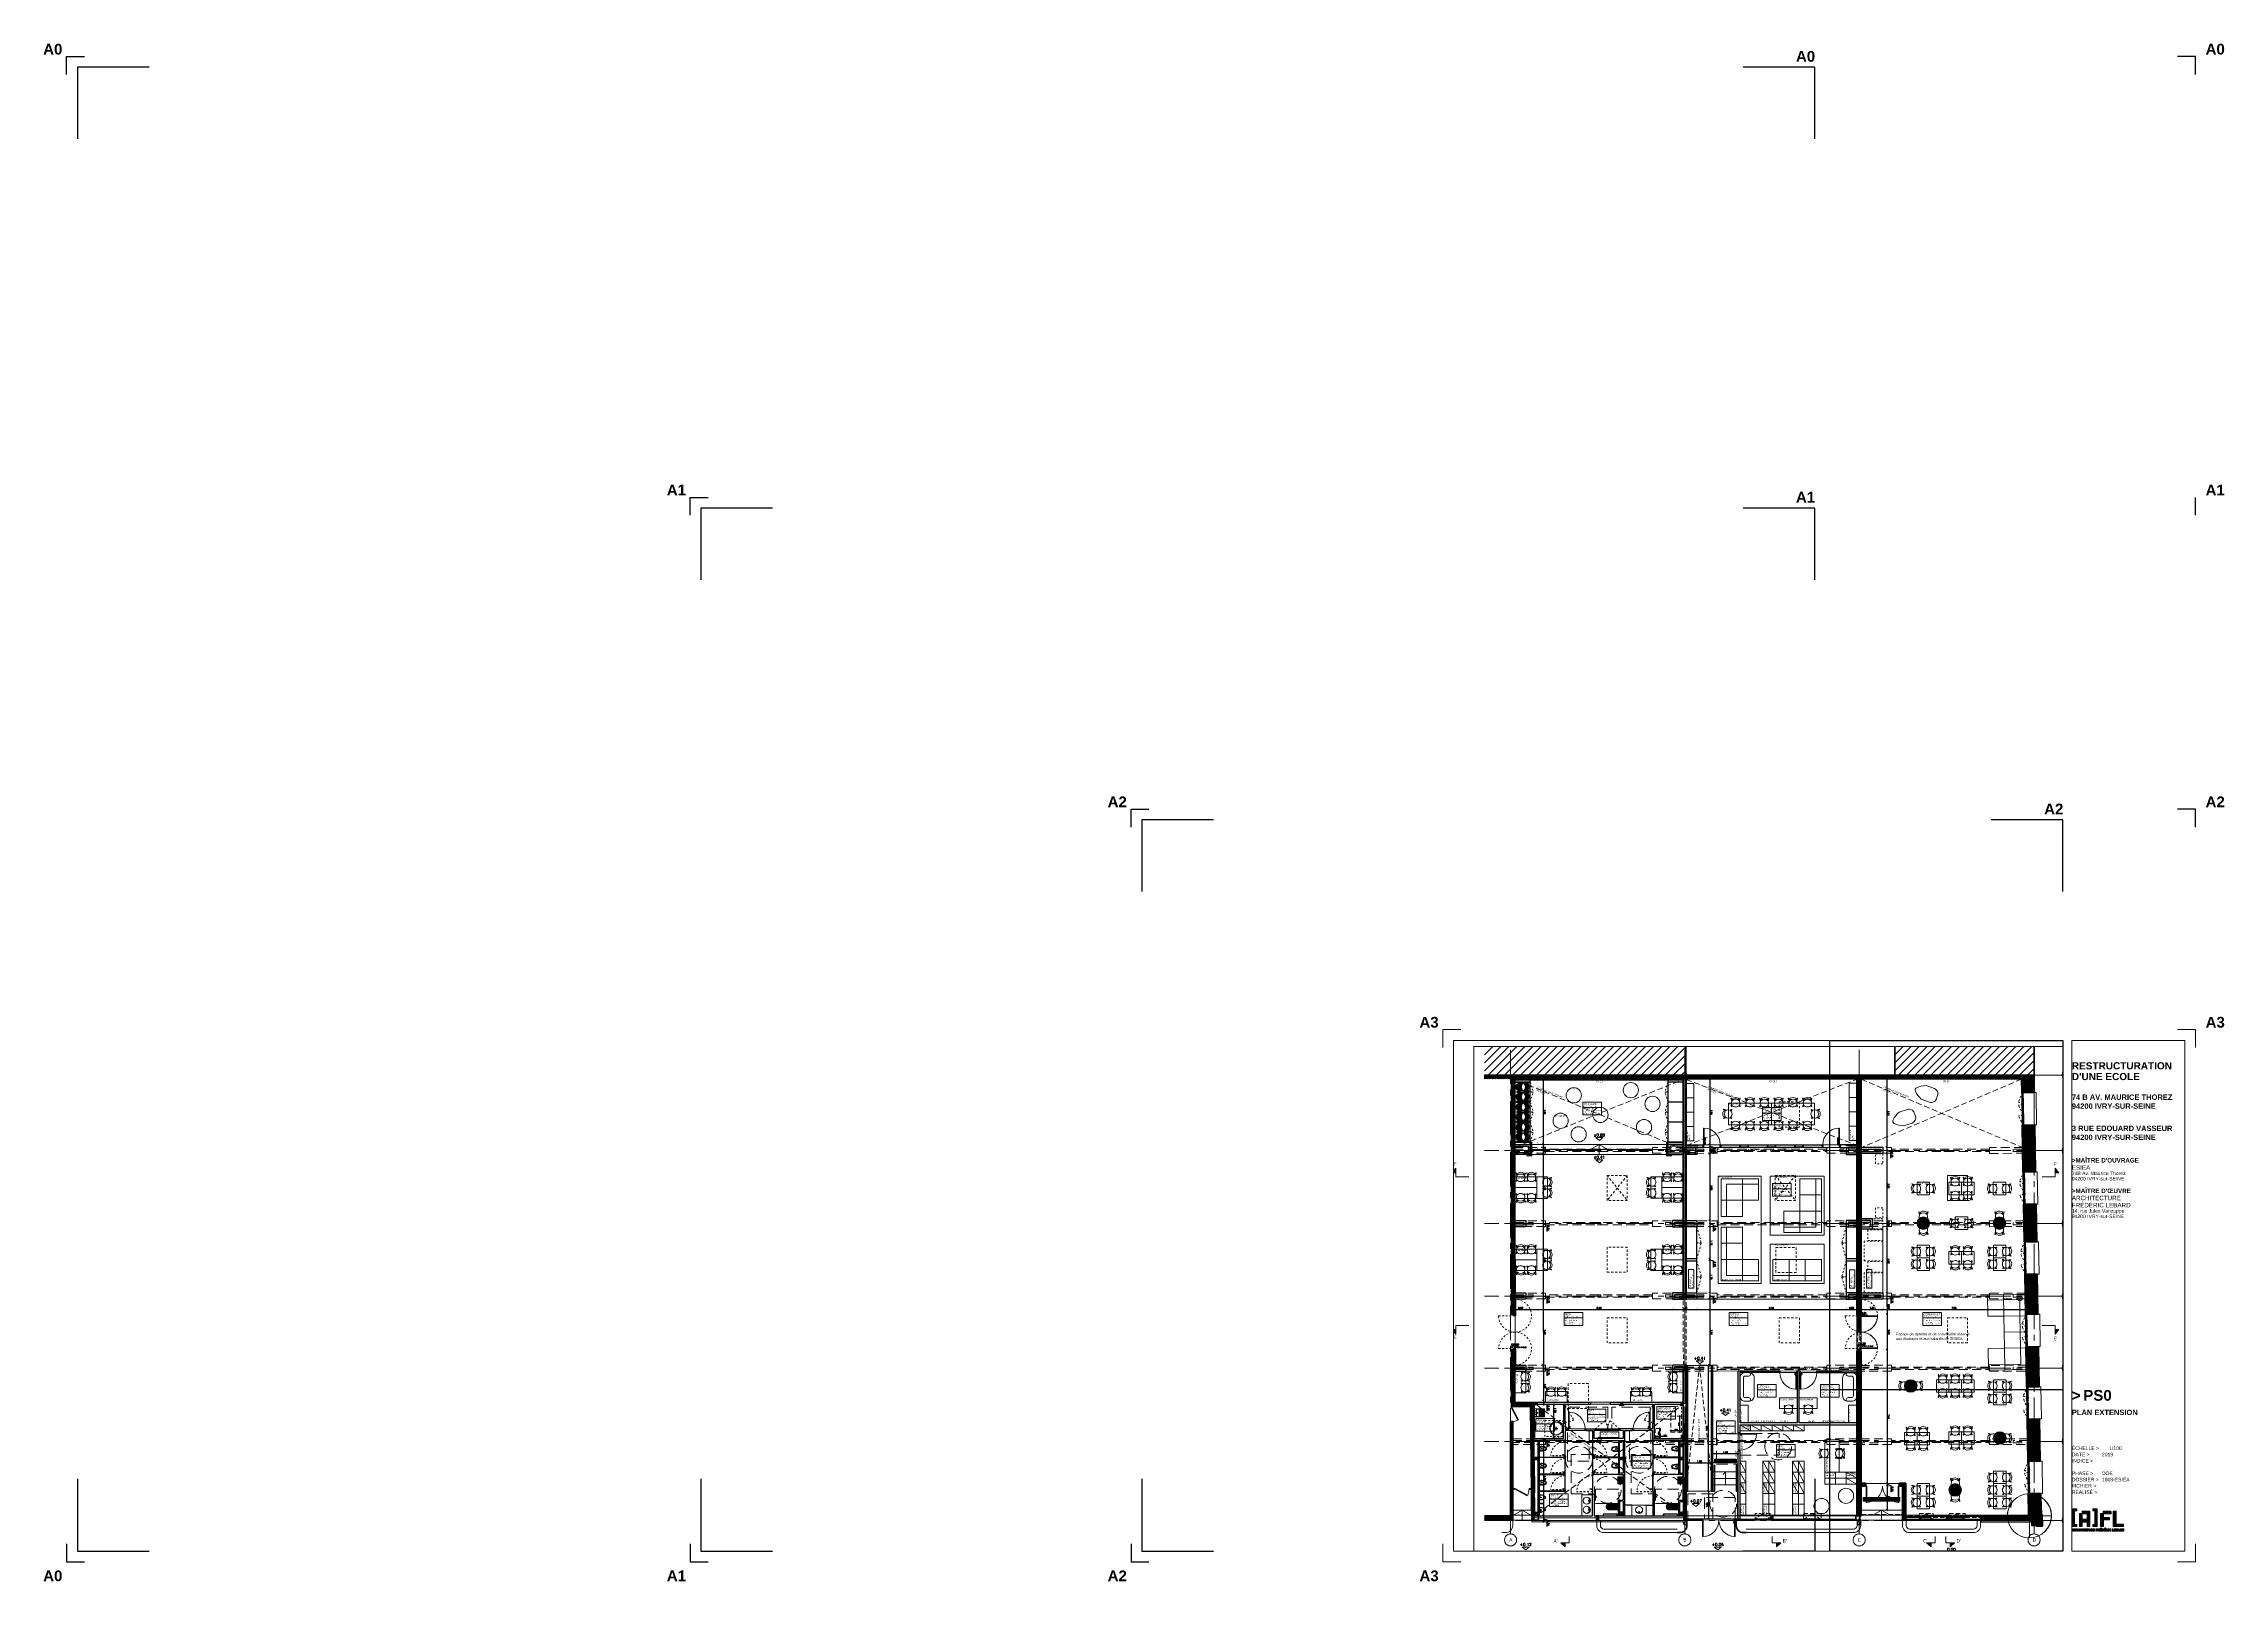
# Paper-space layout 'Présentation1' of a CAD drawing. Header units: metres. Extents: x -79 to 43, y -2 to 84.
# The model-space entities are those that its viewports show. They can reach past a viewport. Long polylines and large blocks are cut down to what shows.
import ezdxf
from ezdxf.enums import TextEntityAlignment as Align

# ---------------------------------------------------------------- set-up
doc = ezdxf.new("R2010")
doc.units = ezdxf.units.M
doc.header["$PDMODE"] = 35
for name, pattern in [('1808PS0Ex1$0$CENTER2', [28.575, 19.05, -3.175, 3.175, -3.175]), ('1808PS0Ex1$0$DASHED', [0.75, 0.5, -0.25]), ('1808PS0Ex1$0$DASHED2', [9.525, 6.35, -3.175]), ('1808PS0Ex1$0$INTERROMPU2', [9.525, 6.35, -3.175]), ('AXES', [2, 1.25, -0.25, 0.25, -0.25]), ('CONTINU', [0]), ('DASHED', [0.75, 0.5, -0.25]), ('DASHED2', [9.525, 6.35, -3.175]), ('INTERROMPU2', [9.525, 6.35, -3.175])]:
    doc.linetypes.add(name, pattern=pattern)
doc.layers.get('0').update_dxf_attribs({"linetype": 'CONTINUOUS'})
doc.layers.get('DEFPOINTS').update_dxf_attribs({"linetype": 'CONTINUOUS'})
for name, color, linetype, lineweight in [('1808PS0Ex1$0$Ar0-Axe2', 25, '1808PS0Ex1$0$CENTER2', 5), ('1808PS0Ex1$0$Ar0-Handicap', 25, '1808PS0Ex1$0$INTERROMPU2', 5), ('1808PS0Ex1$0$Ar0-Hatch2', 25, 'CONTINUOUS', 9), ('1808PS0Ex1$0$Ar0-Texte1', 25, 'CONTINUOUS', 15), ('1808PS0Ex1$0$Ar2-Coupe-Gras', 25, 'CONTINUOUS', 35), ('1808PS0Ex1$0$Ar2-Escalier', 25, 'CONTINUOUS', 9), ('1808PS0Ex1$0$Ar2-Maçon', 25, 'CONTINUOUS', 35), ('1808PS0Ex1$0$Ar2-Vue-FIN', 33, 'CONTINUOUS', 9), ('1808PS0Ex1$0$Ar3-Charpente', 25, 'CONTINUOUS', 18), ('1808PS0Ex1$0$Ar4-Plomberie', 25, 'CONTINUOUS', 5), ('1808PS0Ex1$0$Ar6-Cloison', 25, 'CONTINUOUS', 25), ('1808PS0Ex1$0$Ar6-Projection', 33, '1808PS0Ex1$0$DASHED2', 9), ('1808PS0Ex1$0$Ar7-Menuiserie', 25, 'CONTINUOUS', 9), ('1808PS0Ex1$0$Ar9-Mobilier', 25, 'CONTINUOUS', 9), ('Ar0-Axe1', 1, 'AXES', 5), ('Ar0-Cart', 3, 'CONTINUOUS', 18), ('Ar0-Cote', 1, 'CONTINUOUS', 5), ('Ar0-Etiquettes', 9, 'CONTINUOUS', 5), ('Ar0-Handicap', 8, 'INTERROMPU2', 5), ('Ar0-Hatch1', 1, 'CONTINUOUS', 5), ('Ar0-Niveau 2e', 1, 'CONTINUOUS', 5), ('Ar0-Texte1', 2, 'CONTINUOUS', 15), ('Ar0-Texte2', 6, 'CONTINUOUS', 15), ('Ar2-Démolition', 2, 'CONTINUOUS', 25), ('Ar2-Escalier', 6, 'CONTINUOUS', 9), ('Ar2-Maçon', 7, 'CONTINUOUS', 35), ('Ar2-Vue-FIN', 9, 'CONTINUOUS', 9), ('Ar2-Vue-Moyen', 6, 'CONTINUOUS', 25), ('Ar3-Charpente', 6, 'CONTINUOUS', 18), ('Ar4-Incendie', 1, 'CONTINUOUS', 25), ('Ar4-Plomberie', 1, 'CONTINUOUS', 5), ('Ar6-Cloison', 3, 'CONTINUOUS', 25), ('Ar6-Doublage', 2, 'CONTINUOUS', 25), ('Ar6-Projection', 1, 'DASHED2', 9), ('Ar7-Menuiserie', 4, 'CONTINUOUS', 9), ('Ar7-Porte', 4, 'CONTINUOUS', 9), ('Ar8-Serrurerie', 4, 'CONTINUOUS', 18), ('Ar9-Mobilier', 4, 'CONTINUOUS', 9), ('Ar9-Mobilier-2', 2, 'CONTINUOUS', 9)]:
    doc.layers.add(name, color=color, linetype=linetype, lineweight=lineweight)
for name, color, linetype, lineweight, plot in [('1808PS0Ex1$0$Ar0-Invisible', 25, 'CONTINUOUS', 5, False), ('Ar0-Cart_inv', 42, 'CONTINUOUS', 18, False), ('Ar0-Invisible', 42, 'CONTINUOUS', 5, False), ('Ar0-SU', 42, 'CONTINUOUS', 5, False)]:
    doc.layers.add(name, color=color, linetype=linetype, lineweight=lineweight, plot=plot)
doc.layers.add('Ar0-Cart A2-A1-A0_inv', color=42, linetype='CONTINUOUS', plot=False)
doc.layers.get('Ar9-Mobilier').off()
doc.styles.add('1808PS0Ex1$0$arial', font='arial.ttf')
doc.styles.add('1808PS0Ex1$0$HELV', font='swiss.ttf')
doc.styles.add('1808PS0Ex1$0$STANDARD', font='romans.shx')
doc.styles.add('arial', font='arial.ttf')
doc.styles.add('GRAS', font='swissb.ttf')
doc.styles.add('HELV', font='swiss.ttf')
doc.styles.get("Standard").update_dxf_attribs({"font": 'romans.shx'})
doc.linetypes.add('BATTING', pattern='A,0.0001,-0.1,[134,ltypeshp.shx,S=0.1,R=0,X=-0.1,Y=0],-0.2,[134,ltypeshp.shx,S=0.1,R=180,X=0.1,Y=0],-0.1', length=0.4001)
doc.dimstyles.new('50E', dxfattribs={"dimscale": 0.5, "dimtxt": 0.18, "dimasz": 0.18, "dimexe": 0.18, "dimexo": 0.0625, "dimgap": 0.09, "dimtad": 1, "dimzin": 0, "dimdsep": 46, "dimtxsty": 'Standard', "dimblk1": 'OBLIQUE', "dimblk2": 'OBLIQUE', "dimsah": 1, "dimcen": 0, "dimse1": 1, "dimse2": 1, "dimclrt": 256, "dimadec": 0, "dimazin": 0, "dimtfac": 1, "dimtofl": 0, "dimtmove": 0, "dimatfit": 3, "dimldrblk": 'OBLIQUE', "dimfxl": 1, "dimtolj": 1, "dimtzin": 0, "dimarcsym": 0})
pattern_1 = [(45, (-34.518932, -1.3849037), (-0.00224506403, 0.00224506403), [])]
pattern_2 = [(45, (-28.946557, -100.24), (-0.03535534, 0.03535534), [])]
pattern_3 = [(45, (1136.66096, -397.517985), (-0.0449012806, 0.0449012806), [])]
pattern_4 = [(45, (1134.900217, -397.277985), (-0.0449012806, 0.0449012806), [])]

# ---------------------------------------------------------------- blocks, each defined once
blk = doc.blocks.new('AFL')
at = {"lineweight": 0}
h = blk.add_hatch(dxfattribs=at)
h.set_pattern_fill('ANSI31', color=9, scale=0.001, style=0)
h.set_pattern_definition(pattern_1)
h.paths.add_polyline_path([(0.13, 0.87), (0.25, 0.87), (0.25, 0.98), (0, 0.98), (0, 0), (0.25, 0), (0.25, 0.11), (0.13, 0.11)])
h = blk.add_hatch(dxfattribs=at)
h.set_pattern_fill('ANSI31', color=9, scale=0.001, style=0)
h.set_pattern_definition(pattern_1)
edge = h.paths.add_edge_path()
edge.add_spline(control_points=[(0.99, 0), (0.99, 0), (0.99, 0.83), (0.99, 0.83)], knot_values=[24, 24, 24, 24, 25, 25, 25, 25], degree=3, periodic=0)
edge.add_spline(control_points=[(0.99, 0.83), (0.99, 0.83), (0.99, 0.84), (0.99, 0.84)], knot_values=[25, 25, 25, 25, 26, 26, 26, 26], degree=3, periodic=0)
edge.add_spline(control_points=[(0.99, 0.84), (0.99, 0.84), (0.99, 0.84), (0.99, 0.84)], knot_values=[0, 0, 0, 0, 1, 1, 1, 1], degree=3, periodic=0)
edge.add_spline(control_points=[(0.99, 0.84), (0.99, 0.84), (0.56, 0.84), (0.56, 0.84)], knot_values=[1, 1, 1, 1, 2, 2, 2, 2], degree=3, periodic=0)
edge.add_spline(control_points=[(0.56, 0.84), (0.56, 0.84), (0.56, 0.84), (0.56, 0.84)], knot_values=[2, 2, 2, 2, 3, 3, 3, 3], degree=3, periodic=0)
edge.add_spline(control_points=[(0.56, 0.84), (0.55, 0.84), (0.55, 0.83), (0.55, 0.83)], knot_values=[3, 3, 3, 3, 4, 4, 4, 4], degree=3, periodic=0)
edge.add_spline(control_points=[(0.55, 0.83), (0.55, 0.83), (0.55, 0.71), (0.55, 0.71)], knot_values=[4, 4, 4, 4, 4.99999, 4.99999, 4.99999, 4.99999], degree=3, periodic=0)
edge.add_spline(control_points=[(0.55, 0.71), (0.55, 0.71), (0.41, 0.71), (0.41, 0.71)], knot_values=[5.00001, 5.00001, 5.00001, 5.00001, 6, 6, 6, 6], degree=3, periodic=0)
edge.add_spline(control_points=[(0.41, 0.71), (0.41, 0.71), (0.4, 0.71), (0.4, 0.71)], knot_values=[6, 6, 6, 6, 7, 7, 7, 7], degree=3, periodic=0)
edge.add_spline(control_points=[(0.4, 0.71), (0.4, 0.71), (0.4, 0.71), (0.4, 0.71)], knot_values=[7, 7, 7, 7, 8, 8, 8, 8], degree=3, periodic=0)
edge.add_spline(control_points=[(0.4, 0.71), (0.4, 0.71), (0.4, 0), (0.4, 0)], knot_values=[8, 8, 8, 8, 9, 9, 9, 9], degree=3, periodic=0)
edge.add_spline(control_points=[(0.4, 0), (0.4, 0), (0.4, 0), (0.4, 0)], knot_values=[9, 9, 9, 9, 10, 10, 10, 10], degree=3, periodic=0)
edge.add_spline(control_points=[(0.4, 0), (0.4, 0), (0.41, 0), (0.41, 0)], knot_values=[10, 10, 10, 10, 11, 11, 11, 11], degree=3, periodic=0)
edge.add_spline(control_points=[(0.41, 0), (0.41, 0), (0.56, 0), (0.56, 0)], knot_values=[11.00001, 11.00001, 11.00001, 11.00001, 11.99999, 11.99999, 11.99999, 11.99999], degree=3, periodic=0)
edge.add_spline(control_points=[(0.56, 0), (0.56, 0), (0.56, 0), (0.56, 0)], knot_values=[12, 12, 12, 12, 13, 13, 13, 13], degree=3, periodic=0)
edge.add_spline(control_points=[(0.56, 0), (0.56, 0), (0.56, 0), (0.56, 0)], knot_values=[13, 13, 13, 13, 14, 14, 14, 14], degree=3, periodic=0)
edge.add_spline(control_points=[(0.56, 0), (0.56, 0), (0.56, 0.24), (0.56, 0.24)], knot_values=[14, 14, 14, 14, 14.99999, 14.99999, 14.99999, 14.99999], degree=3, periodic=0)
edge.add_spline(control_points=[(0.56, 0.24), (0.56, 0.24), (0.83, 0.24), (0.83, 0.24)], knot_values=[16.00001, 16.00001, 16.00001, 16.00001, 16.99999, 16.99999, 16.99999, 16.99999], degree=3, periodic=0)
edge.add_spline(control_points=[(0.83, 0.24), (0.83, 0.24), (0.83, 0), (0.83, 0)], knot_values=[18.00001, 18.00001, 18.00001, 18.00001, 19, 19, 19, 19], degree=3, periodic=0)
edge.add_spline(control_points=[(0.83, 0), (0.83, 0), (0.83, 0), (0.83, 0), (0.83, 0), (0.84, -0.01), (0.84, -0.01)], knot_values=[19, 19, 19, 19, 20, 20, 20, 21, 21, 21, 21], degree=3, periodic=0)
edge.add_spline(control_points=[(0.84, -0.01), (0.84, -0.01), (0.99, -0.01), (0.99, -0.01)], knot_values=[21.00001, 21.00001, 21.00001, 21.00001, 21.99999, 21.99999, 21.99999, 21.99999], degree=3, periodic=0)
edge.add_spline(control_points=[(0.99, -0.01), (0.99, -0.01), (0.99, 0), (0.99, 0)], knot_values=[22, 22, 22, 22, 23, 23, 23, 23], degree=3, periodic=0)
edge.add_spline(control_points=[(0.99, 0), (0.99, 0), (0.99, 0), (0.99, 0)], knot_values=[23, 23, 23, 23, 24, 24, 24, 24], degree=3, periodic=0)
h.paths.add_polyline_path([(0.83, 0.4), (0.56, 0.4), (0.56, 0.7), (0.83, 0.7)], flags=16)
h = blk.add_hatch(dxfattribs=at)
h.set_pattern_fill('ANSI31', color=9, scale=0.001, style=0)
h.set_pattern_definition(pattern_1)
h.paths.add_polyline_path([(1.4, 0.98), (1.15, 0.98), (1.15, 0.87), (1.26, 0.87), (1.26, 0.11), (1.15, 0.11), (1.15, 0), (1.4, 0)])
h = blk.add_hatch(dxfattribs=at)
h.set_pattern_fill('ANSI31', color=9, scale=0.001, style=0)
h.set_pattern_definition(pattern_1)
edge = h.paths.add_edge_path()
edge.add_spline(control_points=[(1.58, 0.71), (1.58, 0.71), (1.58, 0), (1.58, 0)], knot_values=[8, 8, 8, 8, 9, 9, 9, 9], degree=3, periodic=0)
edge.add_spline(control_points=[(1.58, 0), (1.58, 0), (1.58, 0), (1.58, 0)], knot_values=[9, 9, 9, 9, 10, 10, 10, 10], degree=3, periodic=0)
edge.add_spline(control_points=[(1.58, 0), (1.58, 0), (1.58, -0.01), (1.59, -0.01)], knot_values=[10, 10, 10, 10, 11, 11, 11, 11], degree=3, periodic=0)
edge.add_spline(control_points=[(1.59, -0.01), (1.59, -0.01), (1.74, -0.01), (1.74, -0.01)], knot_values=[11.00001, 11.00001, 11.00001, 11.00001, 12, 12, 12, 12], degree=3, periodic=0)
edge.add_spline(control_points=[(1.74, -0.01), (1.74, -0.01), (1.74, 0), (1.74, 0)], knot_values=[12, 12, 12, 12, 13, 13, 13, 13], degree=3, periodic=0)
edge.add_spline(control_points=[(1.74, 0), (1.74, 0), (1.74, 0), (1.74, 0)], knot_values=[13, 13, 13, 13, 14, 14, 14, 14], degree=3, periodic=0)
edge.add_spline(control_points=[(1.74, 0), (1.74, 0), (1.74, 0.36), (1.74, 0.36)], knot_values=[14, 14, 14, 14, 15, 15, 15, 15], degree=3, periodic=0)
edge.add_spline(control_points=[(1.74, 0.36), (1.74, 0.36), (2.07, 0.36), (2.07, 0.36)], knot_values=[15, 15, 15, 15, 16, 16, 16, 16], degree=3, periodic=0)
edge.add_spline(control_points=[(2.07, 0.36), (2.08, 0.36), (2.08, 0.36), (2.08, 0.36)], knot_values=[16, 16, 16, 16, 17, 17, 17, 17], degree=3, periodic=0)
edge.add_spline(control_points=[(2.08, 0.36), (2.08, 0.36), (2.08, 0.36), (2.08, 0.36)], knot_values=[17, 17, 17, 17, 18, 18, 18, 18], degree=3, periodic=0)
edge.add_spline(control_points=[(2.08, 0.36), (2.08, 0.36), (2.08, 0.48), (2.08, 0.48)], knot_values=[18, 18, 18, 18, 19, 19, 19, 19], degree=3, periodic=0)
edge.add_spline(control_points=[(2.08, 0.48), (2.08, 0.48), (2.08, 0.48), (2.08, 0.49)], knot_values=[19, 19, 19, 19, 20, 20, 20, 20], degree=3, periodic=0)
edge.add_spline(control_points=[(2.08, 0.49), (2.08, 0.49), (2.08, 0.49), (2.07, 0.49)], knot_values=[20, 20, 20, 20, 21, 21, 21, 21], degree=3, periodic=0)
edge.add_spline(control_points=[(2.07, 0.49), (2.07, 0.49), (1.74, 0.49), (1.74, 0.49)], knot_values=[21, 21, 21, 21, 21.99999, 21.99999, 21.99999, 21.99999], degree=3, periodic=0)
edge.add_spline(control_points=[(1.74, 0.49), (1.74, 0.49), (1.74, 0.7), (1.74, 0.7)], knot_values=[22.00001, 22.00001, 22.00001, 22.00001, 23, 23, 23, 23], degree=3, periodic=0)
edge.add_spline(control_points=[(1.74, 0.7), (1.74, 0.7), (2.16, 0.7), (2.16, 0.7)], knot_values=[23, 23, 23, 23, 24, 24, 24, 24], degree=3, periodic=0)
edge.add_spline(control_points=[(2.16, 0.7), (2.16, 0.7), (2.16, 0.7), (2.16, 0.7)], knot_values=[24, 24, 24, 24, 25, 25, 25, 25], degree=3, periodic=0)
edge.add_spline(control_points=[(2.16, 0.7), (2.16, 0.71), (2.17, 0.71), (2.17, 0.71)], knot_values=[25, 25, 25, 25, 26, 26, 26, 26], degree=3, periodic=0)
edge.add_spline(control_points=[(2.17, 0.71), (2.17, 0.71), (2.17, 0.83), (2.17, 0.83)], knot_values=[26, 26, 26, 26, 27, 27, 27, 27], degree=3, periodic=0)
edge.add_spline(control_points=[(2.17, 0.83), (2.17, 0.83), (2.16, 0.83), (2.16, 0.83)], knot_values=[27, 27, 27, 27, 28, 28, 28, 28], degree=3, periodic=0)
edge.add_spline(control_points=[(2.16, 0.83), (2.16, 0.84), (2.16, 0.84), (2.16, 0.84)], knot_values=[0, 0, 0, 0, 1, 1, 1, 1], degree=3, periodic=0)
edge.add_spline(control_points=[(2.16, 0.84), (2.16, 0.84), (1.74, 0.84), (1.74, 0.84)], knot_values=[1, 1, 1, 1, 2, 2, 2, 2], degree=3, periodic=0)
edge.add_spline(control_points=[(1.74, 0.84), (1.74, 0.84), (1.73, 0.84), (1.73, 0.83)], knot_values=[2, 2, 2, 2, 3, 3, 3, 3], degree=3, periodic=0)
edge.add_spline(control_points=[(1.73, 0.83), (1.73, 0.83), (1.73, 0.83), (1.73, 0.83)], knot_values=[3, 3, 3, 3, 4, 4, 4, 4], degree=3, periodic=0)
edge.add_spline(control_points=[(1.73, 0.83), (1.73, 0.83), (1.73, 0.71), (1.73, 0.71)], knot_values=[4, 4, 4, 4, 4.99999, 4.99999, 4.99999, 4.99999], degree=3, periodic=0)
edge.add_spline(control_points=[(1.73, 0.71), (1.73, 0.71), (1.59, 0.71), (1.59, 0.71)], knot_values=[5.00001, 5.00001, 5.00001, 5.00001, 6, 6, 6, 6], degree=3, periodic=0)
edge.add_spline(control_points=[(1.59, 0.71), (1.58, 0.71), (1.58, 0.71), (1.58, 0.71)], knot_values=[6, 6, 6, 6, 7, 7, 7, 7], degree=3, periodic=0)
edge.add_spline(control_points=[(1.58, 0.71), (1.58, 0.71), (1.58, 0.71), (1.58, 0.71)], knot_values=[7, 7, 7, 7, 8, 8, 8, 8], degree=3, periodic=0)
h = blk.add_hatch(dxfattribs=at)
h.set_pattern_fill('ANSI31', color=9, scale=0.001, style=0)
h.set_pattern_definition(pattern_1)
edge = h.paths.add_edge_path()
edge.add_spline(control_points=[(2.45, 0.13), (2.45, 0.13), (2.45, 0.83), (2.45, 0.83)], knot_values=[2, 2, 2, 2, 3, 3, 3, 3], degree=3, periodic=0)
edge.add_spline(control_points=[(2.45, 0.83), (2.45, 0.83), (2.45, 0.83), (2.45, 0.84)], knot_values=[3, 3, 3, 3, 4, 4, 4, 4], degree=3, periodic=0)
edge.add_spline(control_points=[(2.45, 0.84), (2.44, 0.84), (2.44, 0.84), (2.44, 0.84)], knot_values=[4, 4, 4, 4, 5, 5, 5, 5], degree=3, periodic=0)
edge.add_spline(control_points=[(2.44, 0.84), (2.44, 0.84), (2.29, 0.84), (2.29, 0.84)], knot_values=[5, 5, 5, 5, 6, 6, 6, 6], degree=3, periodic=0)
edge.add_spline(control_points=[(2.29, 0.84), (2.29, 0.84), (2.29, 0.84), (2.29, 0.84)], knot_values=[6, 6, 6, 6, 7, 7, 7, 7], degree=3, periodic=0)
edge.add_spline(control_points=[(2.29, 0.84), (2.29, 0.83), (2.29, 0.83), (2.29, 0.83)], knot_values=[7, 7, 7, 7, 8, 8, 8, 8], degree=3, periodic=0)
edge.add_spline(control_points=[(2.29, 0.83), (2.29, 0.83), (2.29, 0), (2.29, 0)], knot_values=[8, 8, 8, 8, 9, 9, 9, 9], degree=3, periodic=0)
edge.add_spline(control_points=[(2.29, 0), (2.29, 0), (2.29, 0), (2.29, 0)], knot_values=[9, 9, 9, 9, 10, 10, 10, 10], degree=3, periodic=0)
edge.add_spline(control_points=[(2.29, 0), (2.29, -0.01), (2.29, -0.01), (2.29, -0.01)], knot_values=[10, 10, 10, 10, 11, 11, 11, 11], degree=3, periodic=0)
edge.add_spline(control_points=[(2.29, -0.01), (2.29, -0.01), (2.86, -0.01), (2.86, -0.01)], knot_values=[11, 11, 11, 11, 12, 12, 12, 12], degree=3, periodic=0)
edge.add_spline(control_points=[(2.86, -0.01), (2.87, -0.01), (2.87, 0), (2.87, 0)], knot_values=[12, 12, 12, 12, 13, 13, 13, 13], degree=3, periodic=0)
edge.add_spline(control_points=[(2.87, 0), (2.87, 0), (2.87, 0), (2.87, 0)], knot_values=[13, 13, 13, 13, 14, 14, 14, 14], degree=3, periodic=0)
edge.add_spline(control_points=[(2.87, 0), (2.87, 0), (2.87, 0.13), (2.87, 0.13)], knot_values=[14, 14, 14, 14, 15, 15, 15, 15], degree=3, periodic=0)
edge.add_spline(control_points=[(2.87, 0.13), (2.87, 0.13), (2.87, 0.13), (2.87, 0.13)], knot_values=[15, 15, 15, 15, 16, 16, 16, 16], degree=3, periodic=0)
edge.add_spline(control_points=[(2.87, 0.13), (2.87, 0.13), (2.87, 0.13), (2.86, 0.13)], knot_values=[0, 0, 0, 0, 1, 1, 1, 1], degree=3, periodic=0)
edge.add_spline(control_points=[(2.86, 0.13), (2.86, 0.13), (2.45, 0.13), (2.45, 0.13)], knot_values=[1, 1, 1, 1, 2, 2, 2, 2], degree=3, periodic=0)
h = blk.add_hatch(dxfattribs=at)
h.set_pattern_fill('ANSI31', color=9, scale=0.001, style=0)
h.set_pattern_definition(pattern_1)
edge = h.paths.add_edge_path()
edge.add_spline(control_points=[(0.07, -0.26), (0.07, -0.26), (0.04, -0.14), (0.04, -0.14)], knot_values=[16.00001, 16.00001, 16.00001, 16.00001, 16.99999, 16.99999, 16.99999, 16.99999], degree=3, periodic=0)
edge.add_spline(control_points=[(0.04, -0.14), (0.04, -0.14), (0.03, -0.14), (0.03, -0.14)], knot_values=[15, 15, 15, 15, 16, 16, 16, 16], degree=3, periodic=0)
edge.add_spline(control_points=[(0.03, -0.14), (0.03, -0.14), (0.02, -0.14), (0.02, -0.14)], knot_values=[14, 14, 14, 14, 15, 15, 15, 15], degree=3, periodic=0)
edge.add_spline(control_points=[(0.02, -0.14), (0.02, -0.14), (0.02, -0.14), (0.02, -0.14)], knot_values=[13, 13, 13, 13, 14, 14, 14, 14], degree=3, periodic=0)
edge.add_spline(control_points=[(0.02, -0.14), (0.02, -0.14), (-0.02, -0.26), (-0.02, -0.26)], knot_values=[12.00001, 12.00001, 12.00001, 12.00001, 12.99999, 12.99999, 12.99999, 12.99999], degree=3, periodic=0)
edge.add_spline(control_points=[(-0.02, -0.26), (-0.02, -0.26), (-0.02, -0.26), (-0.02, -0.26)], knot_values=[11, 11, 11, 11, 12, 12, 12, 12], degree=3, periodic=0)
edge.add_spline(control_points=[(-0.02, -0.26), (-0.02, -0.26), (-0.02, -0.26), (-0.02, -0.26)], knot_values=[10, 10, 10, 10, 11, 11, 11, 11], degree=3, periodic=0)
edge.add_spline(control_points=[(-0.02, -0.26), (-0.02, -0.26), (0, -0.26), (0, -0.26)], knot_values=[9, 9, 9, 9, 10, 10, 10, 10], degree=3, periodic=0)
edge.add_spline(control_points=[(0, -0.26), (0, -0.26), (0, -0.26), (0, -0.26)], knot_values=[8, 8, 8, 8, 9, 9, 9, 9], degree=3, periodic=0)
edge.add_spline(control_points=[(0, -0.26), (0, -0.26), (0.01, -0.24), (0.01, -0.24)], knot_values=[7, 7, 7, 7, 8, 8, 8, 8], degree=3, periodic=0)
edge.add_spline(control_points=[(0.01, -0.24), (0.01, -0.24), (0.01, -0.24), (0.01, -0.24)], knot_values=[6, 6, 6, 6, 7, 7, 7, 7], degree=3, periodic=0)
edge.add_spline(control_points=[(0.01, -0.24), (0.01, -0.24), (0.04, -0.24), (0.04, -0.24)], knot_values=[5, 5, 5, 5, 6, 6, 6, 6], degree=3, periodic=0)
edge.add_spline(control_points=[(0.04, -0.24), (0.04, -0.24), (0.04, -0.24), (0.04, -0.24)], knot_values=[4, 4, 4, 4, 5, 5, 5, 5], degree=3, periodic=0)
edge.add_spline(control_points=[(0.04, -0.24), (0.04, -0.24), (0.05, -0.26), (0.05, -0.26)], knot_values=[3.000037, 3.000037, 3.000037, 3.000037, 3.999962, 3.999962, 3.999962, 3.999962], degree=3, periodic=0)
edge.add_spline(control_points=[(0.05, -0.26), (0.05, -0.26), (0.05, -0.26), (0.05, -0.26)], knot_values=[2, 2, 2, 2, 3, 3, 3, 3], degree=3, periodic=0)
edge.add_spline(control_points=[(0.05, -0.26), (0.05, -0.26), (0.07, -0.26), (0.07, -0.26)], knot_values=[1, 1, 1, 1, 2, 2, 2, 2], degree=3, periodic=0)
edge.add_spline(control_points=[(0.07, -0.26), (0.07, -0.26), (0.08, -0.26), (0.08, -0.26)], knot_values=[0, 0, 0, 0, 1, 1, 1, 1], degree=3, periodic=0)
edge.add_spline(control_points=[(0.08, -0.26), (0.08, -0.26), (0.07, -0.26), (0.07, -0.26)], knot_values=[17, 17, 17, 17, 18, 18, 18, 18], degree=3, periodic=0)
edge = h.paths.add_edge_path(flags=16)
edge.add_spline(control_points=[(0.03, -0.19), (0.03, -0.19), (0.04, -0.22), (0.04, -0.22)], knot_values=[9.000018, 9.000018, 9.000018, 9.000018, 9.99998, 9.99998, 9.99998, 9.99998], degree=3, periodic=0)
edge.add_spline(control_points=[(0.04, -0.22), (0.04, -0.22), (0.04, -0.22), (0.04, -0.22)], knot_values=[8, 8, 8, 8, 9, 9, 9, 9], degree=3, periodic=0)
edge.add_spline(control_points=[(0.04, -0.22), (0.04, -0.22), (0.04, -0.22), (0.03, -0.22)], knot_values=[7, 7, 7, 7, 8, 8, 8, 8], degree=3, periodic=0)
edge.add_spline(control_points=[(0.03, -0.22), (0.03, -0.22), (0.02, -0.22), (0.02, -0.22)], knot_values=[6, 6, 6, 6, 7, 7, 7, 7], degree=3, periodic=0)
edge.add_spline(control_points=[(0.02, -0.22), (0.02, -0.22), (0.02, -0.22), (0.02, -0.22)], knot_values=[5, 5, 5, 5, 6, 6, 6, 6], degree=3, periodic=0)
edge.add_spline(control_points=[(0.02, -0.22), (0.02, -0.22), (0.02, -0.22), (0.02, -0.22)], knot_values=[4, 4, 4, 4, 5, 5, 5, 5], degree=3, periodic=0)
edge.add_spline(control_points=[(0.02, -0.22), (0.02, -0.22), (0.02, -0.19), (0.02, -0.19)], knot_values=[3.000021, 3.000021, 3.000021, 3.000021, 3.999982, 3.999982, 3.999982, 3.999982], degree=3, periodic=0)
edge.add_spline(control_points=[(0.02, -0.19), (0.02, -0.19), (0.02, -0.18), (0.03, -0.18)], knot_values=[2, 2, 2, 2, 3, 3, 3, 3], degree=3, periodic=0)
edge.add_spline(control_points=[(0.03, -0.18), (0.03, -0.18), (0.03, -0.18), (0.03, -0.18)], knot_values=[1.000175, 1.000175, 1.000175, 1.000175, 1.999773, 1.999773, 1.999773, 1.999773], degree=3, periodic=0)
edge.add_spline(control_points=[(0.03, -0.18), (0.03, -0.18), (0.03, -0.19), (0.03, -0.19)], knot_values=[0, 0, 0, 0, 1, 1, 1, 1], degree=3, periodic=0)
h = blk.add_hatch(dxfattribs=at)
h.set_pattern_fill('ANSI31', color=9, scale=0.001, style=0)
h.set_pattern_definition(pattern_1)
h.paths.add_polyline_path([(0.12, -0.21), (0.14, -0.21), (0.14, -0.21), (0.16, -0.26, 0.250472), (0.16, -0.26), (0.19, -0.26, 0.389448), (0.19, -0.26), (0.17, -0.21, -0.365562), (0.17, -0.2, 0.790127), (0.15, -0.14), (0.1, -0.14, 0.310699), (0.1, -0.14), (0.1, -0.26, 0.31214), (0.1, -0.26), (0.12, -0.26, 0.316114), (0.12, -0.26), (0.12, -0.21, -0.524188)])
h.paths.add_polyline_path([(0.12, -0.19, -0.524188), (0.12, -0.19), (0.12, -0.16, -0.521728), (0.12, -0.16), (0.14, -0.16, -1.041293), (0.14, -0.19)], flags=16)
h = blk.add_hatch(dxfattribs=at)
h.set_pattern_fill('ANSI31', color=9, scale=0.001, style=0)
h.set_pattern_definition(pattern_1)
edge = h.paths.add_edge_path()
edge.add_spline(control_points=[(0.22, -0.17), (0.22, -0.17), (0.22, -0.23), (0.22, -0.23)], knot_values=[4, 4, 4, 4, 5, 5, 5, 5], degree=3, periodic=0)
edge.add_spline(control_points=[(0.22, -0.23), (0.22, -0.25), (0.23, -0.27), (0.26, -0.27)], knot_values=[3, 3, 3, 3, 4, 4, 4, 4], degree=3, periodic=0)
edge.add_spline(control_points=[(0.26, -0.27), (0.26, -0.27), (0.27, -0.27), (0.27, -0.27)], knot_values=[2, 2, 2, 2, 3, 3, 3, 3], degree=3, periodic=0)
edge.add_spline(control_points=[(0.27, -0.27), (0.28, -0.27), (0.29, -0.26), (0.29, -0.26)], knot_values=[1, 1, 1, 1, 2, 2, 2, 2], degree=3, periodic=0)
edge.add_spline(control_points=[(0.29, -0.26), (0.3, -0.25), (0.3, -0.24), (0.3, -0.24)], knot_values=[0, 0, 0, 0, 1, 1, 1, 1], degree=3, periodic=0)
edge.add_spline(control_points=[(0.3, -0.24), (0.3, -0.24), (0.3, -0.24), (0.3, -0.24)], knot_values=[23, 23, 23, 23, 24, 24, 24, 24], degree=3, periodic=0)
edge.add_spline(control_points=[(0.3, -0.24), (0.3, -0.24), (0.28, -0.23), (0.28, -0.23)], knot_values=[22, 22, 22, 22, 22.999967, 22.999967, 22.999967, 22.999967], degree=3, periodic=0)
edge.add_spline(control_points=[(0.28, -0.23), (0.28, -0.23), (0.28, -0.23), (0.28, -0.23)], knot_values=[21, 21, 21, 21, 22, 22, 22, 22], degree=3, periodic=0)
edge.add_spline(control_points=[(0.28, -0.23), (0.28, -0.23), (0.28, -0.23), (0.28, -0.24)], knot_values=[20, 20, 20, 20, 21, 21, 21, 21], degree=3, periodic=0)
edge.add_spline(control_points=[(0.28, -0.24), (0.28, -0.24), (0.27, -0.25), (0.27, -0.25)], knot_values=[19, 19, 19, 19, 20, 20, 20, 20], degree=3, periodic=0)
edge.add_spline(control_points=[(0.27, -0.25), (0.27, -0.25), (0.26, -0.25), (0.26, -0.25)], knot_values=[18, 18, 18, 18, 19, 19, 19, 19], degree=3, periodic=0)
edge.add_spline(control_points=[(0.26, -0.25), (0.25, -0.25), (0.24, -0.24), (0.24, -0.23)], knot_values=[17, 17, 17, 17, 18, 18, 18, 18], degree=3, periodic=0)
edge.add_spline(control_points=[(0.24, -0.23), (0.24, -0.23), (0.24, -0.17), (0.24, -0.17)], knot_values=[16, 16, 16, 16, 17, 17, 17, 17], degree=3, periodic=0)
edge.add_spline(control_points=[(0.24, -0.17), (0.24, -0.16), (0.25, -0.15), (0.26, -0.15)], knot_values=[15, 15, 15, 15, 16, 16, 16, 16], degree=3, periodic=0)
edge.add_spline(control_points=[(0.26, -0.15), (0.26, -0.15), (0.27, -0.15), (0.27, -0.15)], knot_values=[14, 14, 14, 14, 15, 15, 15, 15], degree=3, periodic=0)
edge.add_spline(control_points=[(0.27, -0.15), (0.27, -0.15), (0.28, -0.16), (0.28, -0.16)], knot_values=[13, 13, 13, 13, 14, 14, 14, 14], degree=3, periodic=0)
edge.add_spline(control_points=[(0.28, -0.16), (0.28, -0.17), (0.28, -0.17), (0.28, -0.17)], knot_values=[12, 12, 12, 12, 13, 13, 13, 13], degree=3, periodic=0)
edge.add_spline(control_points=[(0.28, -0.17), (0.28, -0.17), (0.28, -0.17), (0.28, -0.17)], knot_values=[11, 11, 11, 11, 12, 12, 12, 12], degree=3, periodic=0)
edge.add_spline(control_points=[(0.28, -0.17), (0.28, -0.17), (0.3, -0.16), (0.3, -0.16)], knot_values=[10, 10, 10, 10, 10.99996, 10.99996, 10.99996, 10.99996], degree=3, periodic=0)
edge.add_spline(control_points=[(0.3, -0.16), (0.3, -0.16), (0.3, -0.16), (0.3, -0.16)], knot_values=[9, 9, 9, 9, 10, 10, 10, 10], degree=3, periodic=0)
edge.add_spline(control_points=[(0.3, -0.16), (0.3, -0.16), (0.3, -0.15), (0.29, -0.14)], knot_values=[8, 8, 8, 8, 9, 9, 9, 9], degree=3, periodic=0)
edge.add_spline(control_points=[(0.29, -0.14), (0.28, -0.14), (0.28, -0.13), (0.27, -0.13)], knot_values=[7, 7, 7, 7, 8, 8, 8, 8], degree=3, periodic=0)
edge.add_spline(control_points=[(0.27, -0.13), (0.27, -0.13), (0.26, -0.13), (0.26, -0.13)], knot_values=[6, 6, 6, 6, 7, 7, 7, 7], degree=3, periodic=0)
edge.add_spline(control_points=[(0.26, -0.13), (0.23, -0.13), (0.22, -0.15), (0.22, -0.17)], knot_values=[5, 5, 5, 5, 6, 6, 6, 6], degree=3, periodic=0)
h = blk.add_hatch(dxfattribs=at)
h.set_pattern_fill('ANSI31', color=9, scale=0.001, style=0)
h.set_pattern_definition(pattern_1)
edge = h.paths.add_edge_path()
edge.add_spline(control_points=[(0.42, -0.26), (0.42, -0.26), (0.42, -0.14), (0.42, -0.14)], knot_values=[22, 22, 22, 22, 23, 23, 23, 23], degree=3, periodic=0)
edge.add_spline(control_points=[(0.42, -0.14), (0.42, -0.14), (0.42, -0.14), (0.42, -0.14)], knot_values=[21, 21, 21, 21, 22, 22, 22, 22], degree=3, periodic=0)
edge.add_spline(control_points=[(0.42, -0.14), (0.42, -0.14), (0.4, -0.14), (0.4, -0.14)], knot_values=[20, 20, 20, 20, 21, 21, 21, 21], degree=3, periodic=0)
edge.add_spline(control_points=[(0.4, -0.14), (0.4, -0.14), (0.4, -0.14), (0.4, -0.14)], knot_values=[19, 19, 19, 19, 20, 20, 20, 20], degree=3, periodic=0)
edge.add_spline(control_points=[(0.4, -0.14), (0.4, -0.14), (0.4, -0.19), (0.4, -0.19)], knot_values=[18, 18, 18, 18, 19, 19, 19, 19], degree=3, periodic=0)
edge.add_spline(control_points=[(0.4, -0.19), (0.4, -0.19), (0.4, -0.19), (0.4, -0.19)], knot_values=[17, 17, 17, 17, 18, 18, 18, 18], degree=3, periodic=0)
edge.add_spline(control_points=[(0.4, -0.19), (0.4, -0.19), (0.36, -0.19), (0.36, -0.19)], knot_values=[16, 16, 16, 16, 17, 17, 17, 17], degree=3, periodic=0)
edge.add_spline(control_points=[(0.36, -0.19), (0.36, -0.19), (0.36, -0.19), (0.36, -0.19)], knot_values=[15, 15, 15, 15, 16, 16, 16, 16], degree=3, periodic=0)
edge.add_spline(control_points=[(0.36, -0.19), (0.36, -0.19), (0.36, -0.14), (0.36, -0.14)], knot_values=[14, 14, 14, 14, 15, 15, 15, 15], degree=3, periodic=0)
edge.add_spline(control_points=[(0.36, -0.14), (0.36, -0.14), (0.36, -0.14), (0.35, -0.14)], knot_values=[13, 13, 13, 13, 14, 14, 14, 14], degree=3, periodic=0)
edge.add_spline(control_points=[(0.35, -0.14), (0.35, -0.14), (0.33, -0.14), (0.33, -0.14)], knot_values=[12, 12, 12, 12, 13, 13, 13, 13], degree=3, periodic=0)
edge.add_spline(control_points=[(0.33, -0.14), (0.33, -0.14), (0.33, -0.14), (0.33, -0.14)], knot_values=[11, 11, 11, 11, 12, 12, 12, 12], degree=3, periodic=0)
edge.add_spline(control_points=[(0.33, -0.14), (0.33, -0.14), (0.33, -0.26), (0.33, -0.26)], knot_values=[10, 10, 10, 10, 11, 11, 11, 11], degree=3, periodic=0)
edge.add_spline(control_points=[(0.33, -0.26), (0.33, -0.26), (0.33, -0.26), (0.33, -0.26)], knot_values=[9, 9, 9, 9, 10, 10, 10, 10], degree=3, periodic=0)
edge.add_spline(control_points=[(0.33, -0.26), (0.33, -0.26), (0.35, -0.26), (0.35, -0.26)], knot_values=[8, 8, 8, 8, 9, 9, 9, 9], degree=3, periodic=0)
edge.add_spline(control_points=[(0.35, -0.26), (0.36, -0.26), (0.36, -0.26), (0.36, -0.26)], knot_values=[7, 7, 7, 7, 8, 8, 8, 8], degree=3, periodic=0)
edge.add_spline(control_points=[(0.36, -0.26), (0.36, -0.26), (0.36, -0.21), (0.36, -0.21)], knot_values=[6, 6, 6, 6, 7, 7, 7, 7], degree=3, periodic=0)
edge.add_spline(control_points=[(0.36, -0.21), (0.36, -0.21), (0.36, -0.21), (0.36, -0.21)], knot_values=[5, 5, 5, 5, 6, 6, 6, 6], degree=3, periodic=0)
edge.add_spline(control_points=[(0.36, -0.21), (0.36, -0.21), (0.4, -0.21), (0.4, -0.21)], knot_values=[4, 4, 4, 4, 5, 5, 5, 5], degree=3, periodic=0)
edge.add_spline(control_points=[(0.4, -0.21), (0.4, -0.21), (0.4, -0.21), (0.4, -0.21)], knot_values=[3, 3, 3, 3, 4, 4, 4, 4], degree=3, periodic=0)
edge.add_spline(control_points=[(0.4, -0.21), (0.4, -0.21), (0.4, -0.26), (0.4, -0.26)], knot_values=[2, 2, 2, 2, 3, 3, 3, 3], degree=3, periodic=0)
edge.add_spline(control_points=[(0.4, -0.26), (0.4, -0.26), (0.4, -0.26), (0.4, -0.26)], knot_values=[1, 1, 1, 1, 2, 2, 2, 2], degree=3, periodic=0)
edge.add_spline(control_points=[(0.4, -0.26), (0.4, -0.26), (0.42, -0.26), (0.42, -0.26)], knot_values=[0, 0, 0, 0, 1, 1, 1, 1], degree=3, periodic=0)
edge.add_spline(control_points=[(0.42, -0.26), (0.42, -0.26), (0.42, -0.26), (0.42, -0.26)], knot_values=[23, 23, 23, 23, 24, 24, 24, 24], degree=3, periodic=0)
h = blk.add_hatch(dxfattribs=at)
h.set_pattern_fill('ANSI31', color=9, scale=0.001, style=0)
h.set_pattern_definition(pattern_1)
edge = h.paths.add_edge_path()
edge.add_spline(control_points=[(0.48, -0.26), (0.48, -0.26), (0.48, -0.14), (0.48, -0.14)], knot_values=[6.00001, 6.00001, 6.00001, 6.00001, 7, 7, 7, 7], degree=3, periodic=0)
edge.add_spline(control_points=[(0.48, -0.14), (0.48, -0.14), (0.48, -0.14), (0.48, -0.14)], knot_values=[5, 5, 5, 5, 6, 6, 6, 6], degree=3, periodic=0)
edge.add_spline(control_points=[(0.48, -0.14), (0.48, -0.14), (0.46, -0.14), (0.46, -0.14)], knot_values=[4, 4, 4, 4, 5, 5, 5, 5], degree=3, periodic=0)
edge.add_spline(control_points=[(0.46, -0.14), (0.46, -0.14), (0.46, -0.14), (0.46, -0.14)], knot_values=[3, 3, 3, 3, 4, 4, 4, 4], degree=3, periodic=0)
edge.add_spline(control_points=[(0.46, -0.14), (0.46, -0.14), (0.46, -0.26), (0.46, -0.26)], knot_values=[2, 2, 2, 2, 3, 3, 3, 3], degree=3, periodic=0)
edge.add_spline(control_points=[(0.46, -0.26), (0.46, -0.26), (0.46, -0.26), (0.46, -0.26)], knot_values=[1, 1, 1, 1, 2, 2, 2, 2], degree=3, periodic=0)
edge.add_spline(control_points=[(0.46, -0.26), (0.46, -0.26), (0.48, -0.26), (0.48, -0.26)], knot_values=[0, 0, 0, 0, 1, 1, 1, 1], degree=3, periodic=0)
edge.add_spline(control_points=[(0.48, -0.26), (0.48, -0.26), (0.48, -0.26), (0.48, -0.26)], knot_values=[7, 7, 7, 7, 8, 8, 8, 8], degree=3, periodic=0)
h = blk.add_hatch(dxfattribs=at)
h.set_pattern_fill('ANSI31', color=9, scale=0.001, style=0)
h.set_pattern_definition(pattern_1)
edge = h.paths.add_edge_path()
edge.add_spline(control_points=[(0.56, -0.26), (0.56, -0.26), (0.56, -0.16), (0.56, -0.16)], knot_values=[2, 2, 2, 2, 3, 3, 3, 3], degree=3, periodic=0)
edge.add_spline(control_points=[(0.56, -0.16), (0.56, -0.16), (0.56, -0.16), (0.56, -0.16)], knot_values=[1, 1, 1, 1, 2, 2, 2, 2], degree=3, periodic=0)
edge.add_spline(control_points=[(0.56, -0.16), (0.56, -0.16), (0.59, -0.16), (0.59, -0.16)], knot_values=[0, 0, 0, 0, 1, 1, 1, 1], degree=3, periodic=0)
edge.add_spline(control_points=[(0.59, -0.16), (0.59, -0.16), (0.59, -0.16), (0.59, -0.15)], knot_values=[15, 15, 15, 15, 16, 16, 16, 16], degree=3, periodic=0)
edge.add_spline(control_points=[(0.59, -0.15), (0.59, -0.15), (0.59, -0.14), (0.59, -0.14)], knot_values=[14, 14, 14, 14, 15, 15, 15, 15], degree=3, periodic=0)
edge.add_spline(control_points=[(0.59, -0.14), (0.59, -0.14), (0.59, -0.14), (0.59, -0.14)], knot_values=[13, 13, 13, 13, 14, 14, 14, 14], degree=3, periodic=0)
edge.add_spline(control_points=[(0.59, -0.14), (0.59, -0.14), (0.51, -0.14), (0.51, -0.14)], knot_values=[12, 12, 12, 12, 13, 13, 13, 13], degree=3, periodic=0)
edge.add_spline(control_points=[(0.51, -0.14), (0.51, -0.14), (0.51, -0.14), (0.51, -0.14)], knot_values=[11, 11, 11, 11, 12, 12, 12, 12], degree=3, periodic=0)
edge.add_spline(control_points=[(0.51, -0.14), (0.51, -0.14), (0.51, -0.15), (0.51, -0.15)], knot_values=[10, 10, 10, 10, 11, 11, 11, 11], degree=3, periodic=0)
edge.add_spline(control_points=[(0.51, -0.15), (0.51, -0.16), (0.51, -0.16), (0.51, -0.16)], knot_values=[9, 9, 9, 9, 10, 10, 10, 10], degree=3, periodic=0)
edge.add_spline(control_points=[(0.51, -0.16), (0.51, -0.16), (0.53, -0.16), (0.53, -0.16)], knot_values=[8, 8, 8, 8, 9, 9, 9, 9], degree=3, periodic=0)
edge.add_spline(control_points=[(0.53, -0.16), (0.54, -0.16), (0.54, -0.16), (0.54, -0.16)], knot_values=[7, 7, 7, 7, 8, 8, 8, 8], degree=3, periodic=0)
edge.add_spline(control_points=[(0.54, -0.16), (0.54, -0.16), (0.54, -0.26), (0.54, -0.26)], knot_values=[6, 6, 6, 6, 7, 7, 7, 7], degree=3, periodic=0)
edge.add_spline(control_points=[(0.54, -0.26), (0.54, -0.26), (0.54, -0.26), (0.54, -0.26)], knot_values=[5, 5, 5, 5, 6, 6, 6, 6], degree=3, periodic=0)
edge.add_spline(control_points=[(0.54, -0.26), (0.54, -0.26), (0.56, -0.26), (0.56, -0.26)], knot_values=[4, 4, 4, 4, 5, 5, 5, 5], degree=3, periodic=0)
edge.add_spline(control_points=[(0.56, -0.26), (0.56, -0.26), (0.56, -0.26), (0.56, -0.26)], knot_values=[3, 3, 3, 3, 4, 4, 4, 4], degree=3, periodic=0)
h = blk.add_hatch(dxfattribs=at)
h.set_pattern_fill('ANSI31', color=9, scale=0.001, style=0)
h.set_pattern_definition(pattern_1)
edge = h.paths.add_edge_path()
edge.add_spline(control_points=[(0.68, -0.21), (0.68, -0.21), (0.68, -0.19), (0.68, -0.19)], knot_values=[14, 14, 14, 14, 15, 15, 15, 15], degree=3, periodic=0)
edge.add_spline(control_points=[(0.68, -0.19), (0.68, -0.19), (0.68, -0.19), (0.68, -0.19)], knot_values=[13, 13, 13, 13, 14, 14, 14, 14], degree=3, periodic=0)
edge.add_spline(control_points=[(0.68, -0.19), (0.68, -0.19), (0.64, -0.19), (0.64, -0.19)], knot_values=[12, 12, 12, 12, 13, 13, 13, 13], degree=3, periodic=0)
edge.add_spline(control_points=[(0.64, -0.19), (0.64, -0.19), (0.64, -0.19), (0.64, -0.19)], knot_values=[11, 11, 11, 11, 12, 12, 12, 12], degree=3, periodic=0)
edge.add_spline(control_points=[(0.64, -0.19), (0.64, -0.19), (0.64, -0.16), (0.64, -0.16)], knot_values=[10, 10, 10, 10, 11, 11, 11, 11], degree=3, periodic=0)
edge.add_spline(control_points=[(0.64, -0.16), (0.64, -0.16), (0.64, -0.16), (0.64, -0.16)], knot_values=[9, 9, 9, 9, 10, 10, 10, 10], degree=3, periodic=0)
edge.add_spline(control_points=[(0.64, -0.16), (0.64, -0.16), (0.69, -0.16), (0.69, -0.16)], knot_values=[8, 8, 8, 8, 9, 9, 9, 9], degree=3, periodic=0)
edge.add_spline(control_points=[(0.69, -0.16), (0.69, -0.16), (0.69, -0.16), (0.69, -0.15)], knot_values=[7, 7, 7, 7, 8, 8, 8, 8], degree=3, periodic=0)
edge.add_spline(control_points=[(0.69, -0.15), (0.69, -0.15), (0.69, -0.14), (0.69, -0.14)], knot_values=[6, 6, 6, 6, 7, 7, 7, 7], degree=3, periodic=0)
edge.add_spline(control_points=[(0.69, -0.14), (0.69, -0.14), (0.69, -0.14), (0.69, -0.14)], knot_values=[5, 5, 5, 5, 6, 6, 6, 6], degree=3, periodic=0)
edge.add_spline(control_points=[(0.69, -0.14), (0.69, -0.14), (0.62, -0.14), (0.62, -0.14)], knot_values=[4, 4, 4, 4, 5, 5, 5, 5], degree=3, periodic=0)
edge.add_spline(control_points=[(0.62, -0.14), (0.61, -0.14), (0.61, -0.14), (0.61, -0.14)], knot_values=[3, 3, 3, 3, 4, 4, 4, 4], degree=3, periodic=0)
edge.add_spline(control_points=[(0.61, -0.14), (0.61, -0.14), (0.61, -0.26), (0.61, -0.26)], knot_values=[2, 2, 2, 2, 3, 3, 3, 3], degree=3, periodic=0)
edge.add_spline(control_points=[(0.61, -0.26), (0.61, -0.26), (0.61, -0.26), (0.62, -0.26)], knot_values=[1, 1, 1, 1, 2, 2, 2, 2], degree=3, periodic=0)
edge.add_spline(control_points=[(0.62, -0.26), (0.62, -0.26), (0.69, -0.26), (0.69, -0.26)], knot_values=[0, 0, 0, 0, 1, 1, 1, 1], degree=3, periodic=0)
edge.add_spline(control_points=[(0.69, -0.26), (0.69, -0.26), (0.69, -0.26), (0.69, -0.26)], knot_values=[23, 23, 23, 23, 24, 24, 24, 24], degree=3, periodic=0)
edge.add_spline(control_points=[(0.69, -0.26), (0.69, -0.26), (0.69, -0.25), (0.69, -0.25)], knot_values=[22, 22, 22, 22, 23, 23, 23, 23], degree=3, periodic=0)
edge.add_spline(control_points=[(0.69, -0.25), (0.69, -0.24), (0.69, -0.24), (0.69, -0.24)], knot_values=[21, 21, 21, 21, 22, 22, 22, 22], degree=3, periodic=0)
edge.add_spline(control_points=[(0.69, -0.24), (0.69, -0.24), (0.64, -0.24), (0.64, -0.24)], knot_values=[20, 20, 20, 20, 21, 21, 21, 21], degree=3, periodic=0)
edge.add_spline(control_points=[(0.64, -0.24), (0.64, -0.24), (0.64, -0.24), (0.64, -0.24)], knot_values=[19, 19, 19, 19, 20, 20, 20, 20], degree=3, periodic=0)
edge.add_spline(control_points=[(0.64, -0.24), (0.64, -0.24), (0.64, -0.21), (0.64, -0.21)], knot_values=[18, 18, 18, 18, 19, 19, 19, 19], degree=3, periodic=0)
edge.add_spline(control_points=[(0.64, -0.21), (0.64, -0.21), (0.64, -0.21), (0.64, -0.21)], knot_values=[17, 17, 17, 17, 18, 18, 18, 18], degree=3, periodic=0)
edge.add_spline(control_points=[(0.64, -0.21), (0.64, -0.21), (0.68, -0.21), (0.68, -0.21)], knot_values=[16, 16, 16, 16, 17, 17, 17, 17], degree=3, periodic=0)
edge.add_spline(control_points=[(0.68, -0.21), (0.68, -0.21), (0.68, -0.21), (0.68, -0.21)], knot_values=[15, 15, 15, 15, 16, 16, 16, 16], degree=3, periodic=0)
h = blk.add_hatch(dxfattribs=at)
h.set_pattern_fill('ANSI31', color=9, scale=0.001, style=0)
h.set_pattern_definition(pattern_1)
edge = h.paths.add_edge_path()
edge.add_spline(control_points=[(0.72, -0.17), (0.72, -0.17), (0.72, -0.23), (0.72, -0.23)], knot_values=[4, 4, 4, 4, 5, 5, 5, 5], degree=3, periodic=0)
edge.add_spline(control_points=[(0.72, -0.23), (0.72, -0.25), (0.74, -0.27), (0.76, -0.27)], knot_values=[3, 3, 3, 3, 4, 4, 4, 4], degree=3, periodic=0)
edge.add_spline(control_points=[(0.76, -0.27), (0.76, -0.27), (0.77, -0.27), (0.77, -0.27)], knot_values=[2, 2, 2, 2, 3, 3, 3, 3], degree=3, periodic=0)
edge.add_spline(control_points=[(0.77, -0.27), (0.78, -0.27), (0.79, -0.26), (0.8, -0.26)], knot_values=[1, 1, 1, 1, 2, 2, 2, 2], degree=3, periodic=0)
edge.add_spline(control_points=[(0.8, -0.26), (0.8, -0.25), (0.81, -0.24), (0.81, -0.24)], knot_values=[0, 0, 0, 0, 1, 1, 1, 1], degree=3, periodic=0)
edge.add_spline(control_points=[(0.81, -0.24), (0.81, -0.24), (0.81, -0.24), (0.81, -0.24)], knot_values=[23, 23, 23, 23, 24, 24, 24, 24], degree=3, periodic=0)
edge.add_spline(control_points=[(0.81, -0.24), (0.81, -0.24), (0.79, -0.23), (0.79, -0.23)], knot_values=[22, 22, 22, 22, 22.999967, 22.999967, 22.999967, 22.999967], degree=3, periodic=0)
edge.add_spline(control_points=[(0.79, -0.23), (0.79, -0.23), (0.79, -0.23), (0.79, -0.23)], knot_values=[21, 21, 21, 21, 22, 22, 22, 22], degree=3, periodic=0)
edge.add_spline(control_points=[(0.79, -0.23), (0.79, -0.23), (0.78, -0.23), (0.78, -0.24)], knot_values=[20, 20, 20, 20, 21, 21, 21, 21], degree=3, periodic=0)
edge.add_spline(control_points=[(0.78, -0.24), (0.78, -0.24), (0.78, -0.25), (0.77, -0.25)], knot_values=[19, 19, 19, 19, 20, 20, 20, 20], degree=3, periodic=0)
edge.add_spline(control_points=[(0.77, -0.25), (0.77, -0.25), (0.76, -0.25), (0.76, -0.25)], knot_values=[18, 18, 18, 18, 19, 19, 19, 19], degree=3, periodic=0)
edge.add_spline(control_points=[(0.76, -0.25), (0.75, -0.25), (0.74, -0.24), (0.74, -0.23)], knot_values=[17, 17, 17, 17, 18, 18, 18, 18], degree=3, periodic=0)
edge.add_spline(control_points=[(0.74, -0.23), (0.74, -0.23), (0.74, -0.17), (0.74, -0.17)], knot_values=[16, 16, 16, 16, 17, 17, 17, 17], degree=3, periodic=0)
edge.add_spline(control_points=[(0.74, -0.17), (0.74, -0.16), (0.75, -0.15), (0.76, -0.15)], knot_values=[15, 15, 15, 15, 16, 16, 16, 16], degree=3, periodic=0)
edge.add_spline(control_points=[(0.76, -0.15), (0.76, -0.15), (0.77, -0.15), (0.77, -0.15)], knot_values=[14, 14, 14, 14, 15, 15, 15, 15], degree=3, periodic=0)
edge.add_spline(control_points=[(0.77, -0.15), (0.78, -0.15), (0.78, -0.16), (0.78, -0.16)], knot_values=[13, 13, 13, 13, 14, 14, 14, 14], degree=3, periodic=0)
edge.add_spline(control_points=[(0.78, -0.16), (0.78, -0.17), (0.79, -0.17), (0.79, -0.17)], knot_values=[12, 12, 12, 12, 13, 13, 13, 13], degree=3, periodic=0)
edge.add_spline(control_points=[(0.79, -0.17), (0.79, -0.17), (0.79, -0.17), (0.79, -0.17)], knot_values=[11, 11, 11, 11, 12, 12, 12, 12], degree=3, periodic=0)
edge.add_spline(control_points=[(0.79, -0.17), (0.79, -0.17), (0.81, -0.16), (0.81, -0.16)], knot_values=[10, 10, 10, 10, 10.999975, 10.999975, 10.999975, 10.999975], degree=3, periodic=0)
edge.add_spline(control_points=[(0.81, -0.16), (0.81, -0.16), (0.81, -0.16), (0.81, -0.16)], knot_values=[9, 9, 9, 9, 10, 10, 10, 10], degree=3, periodic=0)
edge.add_spline(control_points=[(0.81, -0.16), (0.81, -0.16), (0.8, -0.15), (0.79, -0.14)], knot_values=[8, 8, 8, 8, 9, 9, 9, 9], degree=3, periodic=0)
edge.add_spline(control_points=[(0.79, -0.14), (0.79, -0.14), (0.78, -0.13), (0.77, -0.13)], knot_values=[7, 7, 7, 7, 8, 8, 8, 8], degree=3, periodic=0)
edge.add_spline(control_points=[(0.77, -0.13), (0.77, -0.13), (0.76, -0.13), (0.76, -0.13)], knot_values=[6, 6, 6, 6, 7, 7, 7, 7], degree=3, periodic=0)
edge.add_spline(control_points=[(0.76, -0.13), (0.74, -0.13), (0.72, -0.15), (0.72, -0.17)], knot_values=[5, 5, 5, 5, 6, 6, 6, 6], degree=3, periodic=0)
h = blk.add_hatch(dxfattribs=at)
h.set_pattern_fill('ANSI31', color=9, scale=0.001, style=0)
h.set_pattern_definition(pattern_1)
edge = h.paths.add_edge_path()
edge.add_spline(control_points=[(0.87, -0.26), (0.87, -0.26), (0.87, -0.16), (0.87, -0.16)], knot_values=[2, 2, 2, 2, 3, 3, 3, 3], degree=3, periodic=0)
edge.add_spline(control_points=[(0.87, -0.16), (0.87, -0.16), (0.88, -0.16), (0.88, -0.16)], knot_values=[1, 1, 1, 1, 2, 2, 2, 2], degree=3, periodic=0)
edge.add_spline(control_points=[(0.88, -0.16), (0.88, -0.16), (0.9, -0.16), (0.9, -0.16)], knot_values=[0, 0, 0, 0, 1, 1, 1, 1], degree=3, periodic=0)
edge.add_spline(control_points=[(0.9, -0.16), (0.9, -0.16), (0.9, -0.16), (0.9, -0.15)], knot_values=[15, 15, 15, 15, 16, 16, 16, 16], degree=3, periodic=0)
edge.add_spline(control_points=[(0.9, -0.15), (0.9, -0.15), (0.9, -0.14), (0.9, -0.14)], knot_values=[14, 14, 14, 14, 15, 15, 15, 15], degree=3, periodic=0)
edge.add_spline(control_points=[(0.9, -0.14), (0.9, -0.14), (0.9, -0.14), (0.9, -0.14)], knot_values=[13, 13, 13, 13, 14, 14, 14, 14], degree=3, periodic=0)
edge.add_spline(control_points=[(0.9, -0.14), (0.9, -0.14), (0.83, -0.14), (0.83, -0.14)], knot_values=[12, 12, 12, 12, 13, 13, 13, 13], degree=3, periodic=0)
edge.add_spline(control_points=[(0.83, -0.14), (0.82, -0.14), (0.82, -0.14), (0.82, -0.14)], knot_values=[11, 11, 11, 11, 12, 12, 12, 12], degree=3, periodic=0)
edge.add_spline(control_points=[(0.82, -0.14), (0.82, -0.14), (0.82, -0.15), (0.82, -0.15)], knot_values=[10, 10, 10, 10, 11, 11, 11, 11], degree=3, periodic=0)
edge.add_spline(control_points=[(0.82, -0.15), (0.82, -0.16), (0.82, -0.16), (0.83, -0.16)], knot_values=[9, 9, 9, 9, 10, 10, 10, 10], degree=3, periodic=0)
edge.add_spline(control_points=[(0.83, -0.16), (0.83, -0.16), (0.85, -0.16), (0.85, -0.16)], knot_values=[8, 8, 8, 8, 9, 9, 9, 9], degree=3, periodic=0)
edge.add_spline(control_points=[(0.85, -0.16), (0.85, -0.16), (0.85, -0.16), (0.85, -0.16)], knot_values=[7, 7, 7, 7, 8, 8, 8, 8], degree=3, periodic=0)
edge.add_spline(control_points=[(0.85, -0.16), (0.85, -0.16), (0.85, -0.26), (0.85, -0.26)], knot_values=[6, 6, 6, 6, 7, 7, 7, 7], degree=3, periodic=0)
edge.add_spline(control_points=[(0.85, -0.26), (0.85, -0.26), (0.85, -0.26), (0.85, -0.26)], knot_values=[5, 5, 5, 5, 6, 6, 6, 6], degree=3, periodic=0)
edge.add_spline(control_points=[(0.85, -0.26), (0.85, -0.26), (0.87, -0.26), (0.87, -0.26)], knot_values=[4, 4, 4, 4, 5, 5, 5, 5], degree=3, periodic=0)
edge.add_spline(control_points=[(0.87, -0.26), (0.87, -0.26), (0.87, -0.26), (0.87, -0.26)], knot_values=[3, 3, 3, 3, 4, 4, 4, 4], degree=3, periodic=0)
h = blk.add_hatch(dxfattribs=at)
h.set_pattern_fill('ANSI31', color=9, scale=0.001, style=0)
h.set_pattern_definition(pattern_1)
edge = h.paths.add_edge_path()
edge.add_spline(control_points=[(0.93, -0.14), (0.93, -0.14), (0.93, -0.23), (0.93, -0.23)], knot_values=[2, 2, 2, 2, 3, 3, 3, 3], degree=3, periodic=0)
edge.add_spline(control_points=[(0.93, -0.23), (0.93, -0.25), (0.94, -0.27), (0.96, -0.27)], knot_values=[1, 1, 1, 1, 2, 2, 2, 2], degree=3, periodic=0)
edge.add_spline(control_points=[(0.96, -0.27), (0.96, -0.27), (0.97, -0.27), (0.97, -0.27)], knot_values=[0, 0, 0, 0, 1, 1, 1, 1], degree=3, periodic=0)
edge.add_spline(control_points=[(0.97, -0.27), (1, -0.27), (1.01, -0.25), (1.01, -0.23)], knot_values=[15, 15, 15, 15, 16, 16, 16, 16], degree=3, periodic=0)
edge.add_spline(control_points=[(1.01, -0.23), (1.01, -0.23), (1.01, -0.14), (1.01, -0.14)], knot_values=[14, 14, 14, 14, 15, 15, 15, 15], degree=3, periodic=0)
edge.add_spline(control_points=[(1.01, -0.14), (1.01, -0.14), (1.01, -0.14), (1.01, -0.14)], knot_values=[13, 13, 13, 13, 14, 14, 14, 14], degree=3, periodic=0)
edge.add_spline(control_points=[(1.01, -0.14), (1.01, -0.14), (0.99, -0.14), (0.99, -0.14)], knot_values=[12, 12, 12, 12, 13, 13, 13, 13], degree=3, periodic=0)
edge.add_spline(control_points=[(0.99, -0.14), (0.99, -0.14), (0.99, -0.14), (0.99, -0.14)], knot_values=[11, 11, 11, 11, 12, 12, 12, 12], degree=3, periodic=0)
edge.add_spline(control_points=[(0.99, -0.14), (0.99, -0.14), (0.99, -0.23), (0.99, -0.23)], knot_values=[10, 10, 10, 10, 11, 11, 11, 11], degree=3, periodic=0)
edge.add_spline(control_points=[(0.99, -0.23), (0.99, -0.24), (0.98, -0.25), (0.97, -0.25)], knot_values=[9, 9, 9, 9, 10, 10, 10, 10], degree=3, periodic=0)
edge.add_spline(control_points=[(0.97, -0.25), (0.97, -0.25), (0.96, -0.25), (0.96, -0.25)], knot_values=[8, 8, 8, 8, 9, 9, 9, 9], degree=3, periodic=0)
edge.add_spline(control_points=[(0.96, -0.25), (0.96, -0.25), (0.95, -0.24), (0.95, -0.23)], knot_values=[7, 7, 7, 7, 8, 8, 8, 8], degree=3, periodic=0)
edge.add_spline(control_points=[(0.95, -0.23), (0.95, -0.23), (0.95, -0.14), (0.95, -0.14)], knot_values=[6, 6, 6, 6, 7, 7, 7, 7], degree=3, periodic=0)
edge.add_spline(control_points=[(0.95, -0.14), (0.95, -0.14), (0.95, -0.14), (0.95, -0.14)], knot_values=[5, 5, 5, 5, 6, 6, 6, 6], degree=3, periodic=0)
edge.add_spline(control_points=[(0.95, -0.14), (0.95, -0.14), (0.93, -0.14), (0.93, -0.14)], knot_values=[4, 4, 4, 4, 5, 5, 5, 5], degree=3, periodic=0)
edge.add_spline(control_points=[(0.93, -0.14), (0.93, -0.14), (0.93, -0.14), (0.93, -0.14)], knot_values=[3, 3, 3, 3, 4, 4, 4, 4], degree=3, periodic=0)
h = blk.add_hatch(dxfattribs=at)
h.set_pattern_fill('ANSI31', color=9, scale=0.001, style=0)
h.set_pattern_definition(pattern_1)
h.paths.add_polyline_path([(1.05, -0.26, 0.31214), (1.05, -0.26), (1.07, -0.26, 0.316114), (1.07, -0.26), (1.07, -0.21, -0.524188), (1.07, -0.21), (1.09, -0.21), (1.09, -0.21), (1.11, -0.26, 0.250472), (1.12, -0.26), (1.14, -0.26, 0.389448), (1.14, -0.26), (1.12, -0.21, -0.365562), (1.12, -0.2, 0.790127), (1.1, -0.14), (1.05, -0.14, 0.310699), (1.05, -0.14)])
h.paths.add_polyline_path([(1.07, -0.19, -0.524188), (1.07, -0.19), (1.07, -0.16, -0.521728), (1.07, -0.16), (1.1, -0.16, -1.041293), (1.1, -0.19)], flags=16)
h = blk.add_hatch(dxfattribs=at)
h.set_pattern_fill('ANSI31', color=9, scale=0.001, style=0)
h.set_pattern_definition(pattern_1)
edge = h.paths.add_edge_path()
edge.add_spline(control_points=[(1.24, -0.21), (1.24, -0.21), (1.24, -0.19), (1.24, -0.19)], knot_values=[14, 14, 14, 14, 15, 15, 15, 15], degree=3, periodic=0)
edge.add_spline(control_points=[(1.24, -0.19), (1.24, -0.19), (1.24, -0.19), (1.24, -0.19)], knot_values=[13, 13, 13, 13, 14, 14, 14, 14], degree=3, periodic=0)
edge.add_spline(control_points=[(1.24, -0.19), (1.24, -0.19), (1.19, -0.19), (1.19, -0.19)], knot_values=[12, 12, 12, 12, 13, 13, 13, 13], degree=3, periodic=0)
edge.add_spline(control_points=[(1.19, -0.19), (1.19, -0.19), (1.19, -0.19), (1.19, -0.19)], knot_values=[11, 11, 11, 11, 12, 12, 12, 12], degree=3, periodic=0)
edge.add_spline(control_points=[(1.19, -0.19), (1.19, -0.19), (1.19, -0.16), (1.19, -0.16)], knot_values=[10, 10, 10, 10, 11, 11, 11, 11], degree=3, periodic=0)
edge.add_spline(control_points=[(1.19, -0.16), (1.19, -0.16), (1.19, -0.16), (1.19, -0.16)], knot_values=[9, 9, 9, 9, 10, 10, 10, 10], degree=3, periodic=0)
edge.add_spline(control_points=[(1.19, -0.16), (1.19, -0.16), (1.24, -0.16), (1.24, -0.16)], knot_values=[8, 8, 8, 8, 9, 9, 9, 9], degree=3, periodic=0)
edge.add_spline(control_points=[(1.24, -0.16), (1.25, -0.16), (1.25, -0.16), (1.25, -0.15)], knot_values=[7, 7, 7, 7, 8, 8, 8, 8], degree=3, periodic=0)
edge.add_spline(control_points=[(1.25, -0.15), (1.25, -0.15), (1.25, -0.14), (1.25, -0.14)], knot_values=[6, 6, 6, 6, 7, 7, 7, 7], degree=3, periodic=0)
edge.add_spline(control_points=[(1.25, -0.14), (1.25, -0.14), (1.25, -0.14), (1.24, -0.14)], knot_values=[5, 5, 5, 5, 6, 6, 6, 6], degree=3, periodic=0)
edge.add_spline(control_points=[(1.24, -0.14), (1.24, -0.14), (1.17, -0.14), (1.17, -0.14)], knot_values=[4, 4, 4, 4, 5, 5, 5, 5], degree=3, periodic=0)
edge.add_spline(control_points=[(1.17, -0.14), (1.17, -0.14), (1.17, -0.14), (1.17, -0.14)], knot_values=[3, 3, 3, 3, 4, 4, 4, 4], degree=3, periodic=0)
edge.add_spline(control_points=[(1.17, -0.14), (1.17, -0.14), (1.17, -0.26), (1.17, -0.26)], knot_values=[2, 2, 2, 2, 3, 3, 3, 3], degree=3, periodic=0)
edge.add_spline(control_points=[(1.17, -0.26), (1.17, -0.26), (1.17, -0.26), (1.17, -0.26)], knot_values=[1, 1, 1, 1, 2, 2, 2, 2], degree=3, periodic=0)
edge.add_spline(control_points=[(1.17, -0.26), (1.17, -0.26), (1.24, -0.26), (1.24, -0.26)], knot_values=[0, 0, 0, 0, 1, 1, 1, 1], degree=3, periodic=0)
edge.add_spline(control_points=[(1.24, -0.26), (1.25, -0.26), (1.25, -0.26), (1.25, -0.26)], knot_values=[23, 23, 23, 23, 24, 24, 24, 24], degree=3, periodic=0)
edge.add_spline(control_points=[(1.25, -0.26), (1.25, -0.26), (1.25, -0.25), (1.25, -0.25)], knot_values=[22, 22, 22, 22, 23, 23, 23, 23], degree=3, periodic=0)
edge.add_spline(control_points=[(1.25, -0.25), (1.25, -0.24), (1.25, -0.24), (1.24, -0.24)], knot_values=[21, 21, 21, 21, 22, 22, 22, 22], degree=3, periodic=0)
edge.add_spline(control_points=[(1.24, -0.24), (1.24, -0.24), (1.19, -0.24), (1.19, -0.24)], knot_values=[20, 20, 20, 20, 21, 21, 21, 21], degree=3, periodic=0)
edge.add_spline(control_points=[(1.19, -0.24), (1.19, -0.24), (1.19, -0.24), (1.19, -0.24)], knot_values=[19, 19, 19, 19, 20, 20, 20, 20], degree=3, periodic=0)
edge.add_spline(control_points=[(1.19, -0.24), (1.19, -0.24), (1.19, -0.21), (1.19, -0.21)], knot_values=[18, 18, 18, 18, 19, 19, 19, 19], degree=3, periodic=0)
edge.add_spline(control_points=[(1.19, -0.21), (1.19, -0.21), (1.19, -0.21), (1.19, -0.21)], knot_values=[17, 17, 17, 17, 18, 18, 18, 18], degree=3, periodic=0)
edge.add_spline(control_points=[(1.19, -0.21), (1.19, -0.21), (1.24, -0.21), (1.24, -0.21)], knot_values=[16, 16, 16, 16, 17, 17, 17, 17], degree=3, periodic=0)
edge.add_spline(control_points=[(1.24, -0.21), (1.24, -0.21), (1.24, -0.21), (1.24, -0.21)], knot_values=[15, 15, 15, 15, 16, 16, 16, 16], degree=3, periodic=0)
h = blk.add_hatch(dxfattribs=at)
h.set_pattern_fill('ANSI31', color=9, scale=0.001, style=0)
h.set_pattern_definition(pattern_1)
edge = h.paths.add_edge_path()
edge.add_spline(control_points=[(1.39, -0.21), (1.39, -0.21), (1.39, -0.19), (1.39, -0.19)], knot_values=[6, 6, 6, 6, 7, 7, 7, 7], degree=3, periodic=0)
edge.add_spline(control_points=[(1.39, -0.19), (1.39, -0.19), (1.39, -0.19), (1.39, -0.19)], knot_values=[5, 5, 5, 5, 6, 6, 6, 6], degree=3, periodic=0)
edge.add_spline(control_points=[(1.39, -0.19), (1.39, -0.19), (1.35, -0.19), (1.35, -0.19)], knot_values=[4, 4, 4, 4, 5, 5, 5, 5], degree=3, periodic=0)
edge.add_spline(control_points=[(1.35, -0.19), (1.35, -0.19), (1.35, -0.19), (1.35, -0.19)], knot_values=[3, 3, 3, 3, 4, 4, 4, 4], degree=3, periodic=0)
edge.add_spline(control_points=[(1.35, -0.19), (1.35, -0.19), (1.35, -0.16), (1.35, -0.16)], knot_values=[2, 2, 2, 2, 3, 3, 3, 3], degree=3, periodic=0)
edge.add_spline(control_points=[(1.35, -0.16), (1.35, -0.16), (1.35, -0.16), (1.35, -0.16)], knot_values=[1, 1, 1, 1, 2, 2, 2, 2], degree=3, periodic=0)
edge.add_spline(control_points=[(1.35, -0.16), (1.35, -0.16), (1.4, -0.16), (1.4, -0.16)], knot_values=[0, 0, 0, 0, 1, 1, 1, 1], degree=3, periodic=0)
edge.add_spline(control_points=[(1.4, -0.16), (1.4, -0.16), (1.4, -0.16), (1.4, -0.15)], knot_values=[19, 19, 19, 19, 20, 20, 20, 20], degree=3, periodic=0)
edge.add_spline(control_points=[(1.4, -0.15), (1.4, -0.15), (1.4, -0.14), (1.4, -0.14)], knot_values=[18, 18, 18, 18, 19, 19, 19, 19], degree=3, periodic=0)
edge.add_spline(control_points=[(1.4, -0.14), (1.4, -0.14), (1.4, -0.14), (1.4, -0.14)], knot_values=[17, 17, 17, 17, 18, 18, 18, 18], degree=3, periodic=0)
edge.add_spline(control_points=[(1.4, -0.14), (1.4, -0.14), (1.33, -0.14), (1.33, -0.14)], knot_values=[16, 16, 16, 16, 17, 17, 17, 17], degree=3, periodic=0)
edge.add_spline(control_points=[(1.33, -0.14), (1.33, -0.14), (1.32, -0.14), (1.32, -0.14)], knot_values=[15, 15, 15, 15, 16, 16, 16, 16], degree=3, periodic=0)
edge.add_spline(control_points=[(1.32, -0.14), (1.32, -0.14), (1.32, -0.26), (1.32, -0.26)], knot_values=[14, 14, 14, 14, 15, 15, 15, 15], degree=3, periodic=0)
edge.add_spline(control_points=[(1.32, -0.26), (1.32, -0.26), (1.33, -0.26), (1.33, -0.26)], knot_values=[13, 13, 13, 13, 14, 14, 14, 14], degree=3, periodic=0)
edge.add_spline(control_points=[(1.33, -0.26), (1.33, -0.26), (1.35, -0.26), (1.35, -0.26)], knot_values=[12, 12, 12, 12, 13, 13, 13, 13], degree=3, periodic=0)
edge.add_spline(control_points=[(1.35, -0.26), (1.35, -0.26), (1.35, -0.26), (1.35, -0.26)], knot_values=[11, 11, 11, 11, 12, 12, 12, 12], degree=3, periodic=0)
edge.add_spline(control_points=[(1.35, -0.26), (1.35, -0.26), (1.35, -0.21), (1.35, -0.21)], knot_values=[10, 10, 10, 10, 11, 11, 11, 11], degree=3, periodic=0)
edge.add_spline(control_points=[(1.35, -0.21), (1.35, -0.21), (1.35, -0.21), (1.35, -0.21)], knot_values=[9, 9, 9, 9, 10, 10, 10, 10], degree=3, periodic=0)
edge.add_spline(control_points=[(1.35, -0.21), (1.35, -0.21), (1.39, -0.21), (1.39, -0.21)], knot_values=[8, 8, 8, 8, 9, 9, 9, 9], degree=3, periodic=0)
edge.add_spline(control_points=[(1.39, -0.21), (1.39, -0.21), (1.39, -0.21), (1.39, -0.21)], knot_values=[7, 7, 7, 7, 8, 8, 8, 8], degree=3, periodic=0)
h = blk.add_hatch(dxfattribs=at)
h.set_pattern_fill('ANSI31', color=9, scale=0.001, style=0)
h.set_pattern_definition(pattern_1)
h.paths.add_polyline_path([(1.5, -0.2, 0.790127), (1.48, -0.14), (1.43, -0.14, 0.310699), (1.43, -0.14), (1.43, -0.26, 0.31214), (1.43, -0.26), (1.45, -0.26, 0.316114), (1.45, -0.26), (1.45, -0.21, -0.524188), (1.46, -0.21), (1.47, -0.21), (1.48, -0.21), (1.49, -0.26, 0.250472), (1.5, -0.26), (1.52, -0.26, 0.389448), (1.52, -0.26), (1.5, -0.21, -0.365562)])
h.paths.add_polyline_path([(1.48, -0.19), (1.46, -0.19, -0.524188), (1.45, -0.19), (1.45, -0.16, -0.521728), (1.46, -0.16), (1.48, -0.16, -1.041293)], flags=16)
h = blk.add_hatch(dxfattribs=at)
h.set_pattern_fill('ANSI31', color=9, scale=0.001, style=0)
h.set_pattern_definition(pattern_1)
edge = h.paths.add_edge_path()
edge.add_spline(control_points=[(1.63, -0.15), (1.63, -0.15), (1.63, -0.14), (1.63, -0.14)], knot_values=[6, 6, 6, 6, 7, 7, 7, 7], degree=3, periodic=0)
edge.add_spline(control_points=[(1.63, -0.14), (1.63, -0.14), (1.63, -0.14), (1.63, -0.14)], knot_values=[5, 5, 5, 5, 6, 6, 6, 6], degree=3, periodic=0)
edge.add_spline(control_points=[(1.63, -0.14), (1.63, -0.14), (1.55, -0.14), (1.55, -0.14)], knot_values=[4, 4, 4, 4, 5, 5, 5, 5], degree=3, periodic=0)
edge.add_spline(control_points=[(1.55, -0.14), (1.55, -0.14), (1.55, -0.14), (1.55, -0.14)], knot_values=[3, 3, 3, 3, 4, 4, 4, 4], degree=3, periodic=0)
edge.add_spline(control_points=[(1.55, -0.14), (1.55, -0.14), (1.55, -0.26), (1.55, -0.26)], knot_values=[2, 2, 2, 2, 3, 3, 3, 3], degree=3, periodic=0)
edge.add_spline(control_points=[(1.55, -0.26), (1.55, -0.26), (1.55, -0.26), (1.55, -0.26)], knot_values=[1, 1, 1, 1, 2, 2, 2, 2], degree=3, periodic=0)
edge.add_spline(control_points=[(1.55, -0.26), (1.55, -0.26), (1.63, -0.26), (1.63, -0.26)], knot_values=[0, 0, 0, 0, 1, 1, 1, 1], degree=3, periodic=0)
edge.add_spline(control_points=[(1.63, -0.26), (1.63, -0.26), (1.63, -0.26), (1.63, -0.26)], knot_values=[23, 23, 23, 23, 24, 24, 24, 24], degree=3, periodic=0)
edge.add_spline(control_points=[(1.63, -0.26), (1.63, -0.26), (1.63, -0.25), (1.63, -0.25)], knot_values=[22, 22, 22, 22, 23, 23, 23, 23], degree=3, periodic=0)
edge.add_spline(control_points=[(1.63, -0.25), (1.63, -0.24), (1.63, -0.24), (1.63, -0.24)], knot_values=[21, 21, 21, 21, 22, 22, 22, 22], degree=3, periodic=0)
edge.add_spline(control_points=[(1.63, -0.24), (1.63, -0.24), (1.58, -0.24), (1.58, -0.24)], knot_values=[20, 20, 20, 20, 21, 21, 21, 21], degree=3, periodic=0)
edge.add_spline(control_points=[(1.58, -0.24), (1.57, -0.24), (1.57, -0.24), (1.57, -0.24)], knot_values=[19, 19, 19, 19, 20, 20, 20, 20], degree=3, periodic=0)
edge.add_spline(control_points=[(1.57, -0.24), (1.57, -0.24), (1.57, -0.21), (1.57, -0.21)], knot_values=[18, 18, 18, 18, 19, 19, 19, 19], degree=3, periodic=0)
edge.add_spline(control_points=[(1.57, -0.21), (1.57, -0.21), (1.57, -0.21), (1.58, -0.21)], knot_values=[17, 17, 17, 17, 18, 18, 18, 18], degree=3, periodic=0)
edge.add_spline(control_points=[(1.58, -0.21), (1.58, -0.21), (1.62, -0.21), (1.62, -0.21)], knot_values=[16, 16, 16, 16, 17, 17, 17, 17], degree=3, periodic=0)
edge.add_spline(control_points=[(1.62, -0.21), (1.62, -0.21), (1.62, -0.21), (1.62, -0.21)], knot_values=[15, 15, 15, 15, 16, 16, 16, 16], degree=3, periodic=0)
edge.add_spline(control_points=[(1.62, -0.21), (1.62, -0.21), (1.62, -0.19), (1.62, -0.19)], knot_values=[14, 14, 14, 14, 15, 15, 15, 15], degree=3, periodic=0)
edge.add_spline(control_points=[(1.62, -0.19), (1.62, -0.19), (1.62, -0.19), (1.62, -0.19)], knot_values=[13, 13, 13, 13, 14, 14, 14, 14], degree=3, periodic=0)
edge.add_spline(control_points=[(1.62, -0.19), (1.62, -0.19), (1.58, -0.19), (1.58, -0.19)], knot_values=[12, 12, 12, 12, 13, 13, 13, 13], degree=3, periodic=0)
edge.add_spline(control_points=[(1.58, -0.19), (1.57, -0.19), (1.57, -0.19), (1.57, -0.19)], knot_values=[11, 11, 11, 11, 12, 12, 12, 12], degree=3, periodic=0)
edge.add_spline(control_points=[(1.57, -0.19), (1.57, -0.19), (1.57, -0.16), (1.57, -0.16)], knot_values=[10, 10, 10, 10, 11, 11, 11, 11], degree=3, periodic=0)
edge.add_spline(control_points=[(1.57, -0.16), (1.57, -0.16), (1.57, -0.16), (1.58, -0.16)], knot_values=[9, 9, 9, 9, 10, 10, 10, 10], degree=3, periodic=0)
edge.add_spline(control_points=[(1.58, -0.16), (1.58, -0.16), (1.63, -0.16), (1.63, -0.16)], knot_values=[8, 8, 8, 8, 9, 9, 9, 9], degree=3, periodic=0)
edge.add_spline(control_points=[(1.63, -0.16), (1.63, -0.16), (1.63, -0.16), (1.63, -0.15)], knot_values=[7, 7, 7, 7, 8, 8, 8, 8], degree=3, periodic=0)
h = blk.add_hatch(dxfattribs=at)
h.set_pattern_fill('ANSI31', color=9, scale=0.001, style=0)
h.set_pattern_definition(pattern_1)
h.paths.add_polyline_path([(1.58, -0.12, 0.421709), (1.58, -0.12), (1.59, -0.12), (1.6, -0.12), (1.63, -0.09, 0.548817), (1.63, -0.09), (1.6, -0.09), (1.6, -0.09)])
h = blk.add_hatch(dxfattribs=at)
h.set_pattern_fill('ANSI31', color=9, scale=0.001, style=0)
h.set_pattern_definition(pattern_1)
h.paths.add_polyline_path([(1.75, -0.23), (1.75, -0.17, 0.459328), (1.71, -0.14), (1.66, -0.14, 0.311457), (1.66, -0.14), (1.66, -0.26, 0.312927), (1.66, -0.26), (1.71, -0.26, 0.459516)])
h.paths.add_polyline_path([(1.71, -0.24), (1.68, -0.24, -0.524592), (1.68, -0.24), (1.68, -0.16, -0.52052), (1.68, -0.16), (1.71, -0.16, -0.422101), (1.72, -0.17), (1.72, -0.23, -0.420073)], flags=16)
h = blk.add_hatch(dxfattribs=at)
h.set_pattern_fill('ANSI31', color=9, scale=0.001, style=0)
h.set_pattern_definition(pattern_1)
edge = h.paths.add_edge_path()
edge.add_spline(control_points=[(1.86, -0.16), (1.86, -0.16), (1.86, -0.16), (1.86, -0.15)], knot_values=[7, 7, 7, 7, 8, 8, 8, 8], degree=3, periodic=0)
edge.add_spline(control_points=[(1.86, -0.15), (1.86, -0.15), (1.86, -0.14), (1.86, -0.14)], knot_values=[6, 6, 6, 6, 7, 7, 7, 7], degree=3, periodic=0)
edge.add_spline(control_points=[(1.86, -0.14), (1.86, -0.14), (1.86, -0.14), (1.86, -0.14)], knot_values=[5, 5, 5, 5, 6, 6, 6, 6], degree=3, periodic=0)
edge.add_spline(control_points=[(1.86, -0.14), (1.86, -0.14), (1.78, -0.14), (1.78, -0.14)], knot_values=[4, 4, 4, 4, 5, 5, 5, 5], degree=3, periodic=0)
edge.add_spline(control_points=[(1.78, -0.14), (1.78, -0.14), (1.78, -0.14), (1.78, -0.14)], knot_values=[3, 3, 3, 3, 4, 4, 4, 4], degree=3, periodic=0)
edge.add_spline(control_points=[(1.78, -0.14), (1.78, -0.14), (1.78, -0.26), (1.78, -0.26)], knot_values=[2, 2, 2, 2, 3, 3, 3, 3], degree=3, periodic=0)
edge.add_spline(control_points=[(1.78, -0.26), (1.78, -0.26), (1.78, -0.26), (1.78, -0.26)], knot_values=[1, 1, 1, 1, 2, 2, 2, 2], degree=3, periodic=0)
edge.add_spline(control_points=[(1.78, -0.26), (1.78, -0.26), (1.86, -0.26), (1.86, -0.26)], knot_values=[0, 0, 0, 0, 1, 1, 1, 1], degree=3, periodic=0)
edge.add_spline(control_points=[(1.86, -0.26), (1.86, -0.26), (1.86, -0.26), (1.86, -0.26)], knot_values=[23, 23, 23, 23, 24, 24, 24, 24], degree=3, periodic=0)
edge.add_spline(control_points=[(1.86, -0.26), (1.86, -0.26), (1.86, -0.25), (1.86, -0.25)], knot_values=[22, 22, 22, 22, 23, 23, 23, 23], degree=3, periodic=0)
edge.add_spline(control_points=[(1.86, -0.25), (1.86, -0.24), (1.86, -0.24), (1.86, -0.24)], knot_values=[21, 21, 21, 21, 22, 22, 22, 22], degree=3, periodic=0)
edge.add_spline(control_points=[(1.86, -0.24), (1.86, -0.24), (1.81, -0.24), (1.81, -0.24)], knot_values=[20, 20, 20, 20, 21, 21, 21, 21], degree=3, periodic=0)
edge.add_spline(control_points=[(1.81, -0.24), (1.81, -0.24), (1.81, -0.24), (1.81, -0.24)], knot_values=[19, 19, 19, 19, 20, 20, 20, 20], degree=3, periodic=0)
edge.add_spline(control_points=[(1.81, -0.24), (1.81, -0.24), (1.81, -0.21), (1.81, -0.21)], knot_values=[18, 18, 18, 18, 19, 19, 19, 19], degree=3, periodic=0)
edge.add_spline(control_points=[(1.81, -0.21), (1.81, -0.21), (1.81, -0.21), (1.81, -0.21)], knot_values=[17, 17, 17, 17, 18, 18, 18, 18], degree=3, periodic=0)
edge.add_spline(control_points=[(1.81, -0.21), (1.81, -0.21), (1.85, -0.21), (1.85, -0.21)], knot_values=[16, 16, 16, 16, 17, 17, 17, 17], degree=3, periodic=0)
edge.add_spline(control_points=[(1.85, -0.21), (1.85, -0.21), (1.85, -0.21), (1.85, -0.21)], knot_values=[15, 15, 15, 15, 16, 16, 16, 16], degree=3, periodic=0)
edge.add_spline(control_points=[(1.85, -0.21), (1.85, -0.21), (1.85, -0.19), (1.85, -0.19)], knot_values=[14, 14, 14, 14, 15, 15, 15, 15], degree=3, periodic=0)
edge.add_spline(control_points=[(1.85, -0.19), (1.85, -0.19), (1.85, -0.19), (1.85, -0.19)], knot_values=[13, 13, 13, 13, 14, 14, 14, 14], degree=3, periodic=0)
edge.add_spline(control_points=[(1.85, -0.19), (1.85, -0.19), (1.81, -0.19), (1.81, -0.19)], knot_values=[12, 12, 12, 12, 13, 13, 13, 13], degree=3, periodic=0)
edge.add_spline(control_points=[(1.81, -0.19), (1.81, -0.19), (1.81, -0.19), (1.81, -0.19)], knot_values=[11, 11, 11, 11, 12, 12, 12, 12], degree=3, periodic=0)
edge.add_spline(control_points=[(1.81, -0.19), (1.81, -0.19), (1.81, -0.16), (1.81, -0.16)], knot_values=[10, 10, 10, 10, 11, 11, 11, 11], degree=3, periodic=0)
edge.add_spline(control_points=[(1.81, -0.16), (1.81, -0.16), (1.81, -0.16), (1.81, -0.16)], knot_values=[9, 9, 9, 9, 10, 10, 10, 10], degree=3, periodic=0)
edge.add_spline(control_points=[(1.81, -0.16), (1.81, -0.16), (1.86, -0.16), (1.86, -0.16)], knot_values=[8, 8, 8, 8, 9, 9, 9, 9], degree=3, periodic=0)
h = blk.add_hatch(dxfattribs=at)
h.set_pattern_fill('ANSI31', color=9, scale=0.001, style=0)
h.set_pattern_definition([(45, (-34.286353, -1.3849037), (-0.00224506403, 0.00224506403), [])])
h.paths.add_polyline_path([(1.81, -0.12, 0.421709), (1.81, -0.12), (1.83, -0.12), (1.83, -0.12), (1.86, -0.09, 0.548817), (1.86, -0.09), (1.83, -0.09), (1.83, -0.09)])
h = blk.add_hatch(dxfattribs=at)
h.set_pattern_fill('ANSI31', color=9, scale=0.001, style=0)
h.set_pattern_definition(pattern_1)
h.paths.add_polyline_path([(1.92, -0.21, -0.524188), (1.92, -0.21), (1.94, -0.21), (1.94, -0.21), (1.96, -0.26, 0.250472), (1.96, -0.26), (1.98, -0.26, 0.389448), (1.98, -0.26), (1.96, -0.21, -0.365562), (1.96, -0.2, 0.790127), (1.94, -0.14), (1.89, -0.14, 0.310699), (1.89, -0.14), (1.89, -0.26, 0.31214), (1.89, -0.26), (1.91, -0.26, 0.316114), (1.92, -0.26)])
h.paths.add_polyline_path([(1.92, -0.19, -0.524188), (1.92, -0.19), (1.92, -0.16, -0.521728), (1.92, -0.16), (1.94, -0.16, -1.041293), (1.94, -0.19)], flags=16)
h = blk.add_hatch(dxfattribs=at)
h.set_pattern_fill('ANSI31', color=9, scale=0.001, style=0)
h.set_pattern_definition(pattern_1)
edge = h.paths.add_edge_path()
edge.add_spline(control_points=[(2.01, -0.14), (2.01, -0.14), (2.01, -0.26), (2.01, -0.26)], knot_values=[2, 2, 2, 2, 3, 3, 3, 3], degree=3, periodic=0)
edge.add_spline(control_points=[(2.01, -0.26), (2.01, -0.26), (2.01, -0.26), (2.01, -0.26)], knot_values=[1, 1, 1, 1, 2, 2, 2, 2], degree=3, periodic=0)
edge.add_spline(control_points=[(2.01, -0.26), (2.01, -0.26), (2.03, -0.26), (2.03, -0.26)], knot_values=[0, 0, 0, 0, 1, 1, 1, 1], degree=3, periodic=0)
edge.add_spline(control_points=[(2.03, -0.26), (2.03, -0.26), (2.04, -0.26), (2.04, -0.26)], knot_values=[7, 7, 7, 7, 8, 8, 8, 8], degree=3, periodic=0)
edge.add_spline(control_points=[(2.04, -0.26), (2.04, -0.26), (2.04, -0.14), (2.04, -0.14)], knot_values=[6.00001, 6.00001, 6.00001, 6.00001, 7, 7, 7, 7], degree=3, periodic=0)
edge.add_spline(control_points=[(2.04, -0.14), (2.04, -0.14), (2.03, -0.14), (2.03, -0.14)], knot_values=[5, 5, 5, 5, 6, 6, 6, 6], degree=3, periodic=0)
edge.add_spline(control_points=[(2.03, -0.14), (2.03, -0.14), (2.01, -0.14), (2.01, -0.14)], knot_values=[4, 4, 4, 4, 5, 5, 5, 5], degree=3, periodic=0)
edge.add_spline(control_points=[(2.01, -0.14), (2.01, -0.14), (2.01, -0.14), (2.01, -0.14)], knot_values=[3, 3, 3, 3, 4, 4, 4, 4], degree=3, periodic=0)
h = blk.add_hatch(dxfattribs=at)
h.set_pattern_fill('ANSI31', color=9, scale=0.001, style=0)
h.set_pattern_definition(pattern_1)
edge = h.paths.add_edge_path()
edge.add_spline(control_points=[(2.07, -0.17), (2.07, -0.17), (2.07, -0.23), (2.07, -0.23)], knot_values=[4, 4, 4, 4, 5, 5, 5, 5], degree=3, periodic=0)
edge.add_spline(control_points=[(2.07, -0.23), (2.07, -0.25), (2.08, -0.27), (2.11, -0.27)], knot_values=[3, 3, 3, 3, 4, 4, 4, 4], degree=3, periodic=0)
edge.add_spline(control_points=[(2.11, -0.27), (2.11, -0.27), (2.12, -0.27), (2.12, -0.27)], knot_values=[2, 2, 2, 2, 3, 3, 3, 3], degree=3, periodic=0)
edge.add_spline(control_points=[(2.12, -0.27), (2.13, -0.27), (2.14, -0.26), (2.14, -0.26)], knot_values=[1, 1, 1, 1, 2, 2, 2, 2], degree=3, periodic=0)
edge.add_spline(control_points=[(2.14, -0.26), (2.15, -0.25), (2.15, -0.24), (2.15, -0.24)], knot_values=[0, 0, 0, 0, 1, 1, 1, 1], degree=3, periodic=0)
edge.add_spline(control_points=[(2.15, -0.24), (2.15, -0.24), (2.15, -0.24), (2.15, -0.24)], knot_values=[23, 23, 23, 23, 24, 24, 24, 24], degree=3, periodic=0)
edge.add_spline(control_points=[(2.15, -0.24), (2.15, -0.24), (2.14, -0.23), (2.14, -0.23)], knot_values=[22, 22, 22, 22, 23, 23, 23, 23], degree=3, periodic=0)
edge.add_spline(control_points=[(2.14, -0.23), (2.14, -0.23), (2.13, -0.23), (2.13, -0.23)], knot_values=[21, 21, 21, 21, 22, 22, 22, 22], degree=3, periodic=0)
edge.add_spline(control_points=[(2.13, -0.23), (2.13, -0.23), (2.13, -0.23), (2.13, -0.24)], knot_values=[20, 20, 20, 20, 21, 21, 21, 21], degree=3, periodic=0)
edge.add_spline(control_points=[(2.13, -0.24), (2.13, -0.24), (2.12, -0.25), (2.12, -0.25)], knot_values=[19, 19, 19, 19, 20, 20, 20, 20], degree=3, periodic=0)
edge.add_spline(control_points=[(2.12, -0.25), (2.12, -0.25), (2.11, -0.25), (2.11, -0.25)], knot_values=[18, 18, 18, 18, 19, 19, 19, 19], degree=3, periodic=0)
edge.add_spline(control_points=[(2.11, -0.25), (2.1, -0.25), (2.09, -0.24), (2.09, -0.23)], knot_values=[17, 17, 17, 17, 18, 18, 18, 18], degree=3, periodic=0)
edge.add_spline(control_points=[(2.09, -0.23), (2.09, -0.23), (2.09, -0.17), (2.09, -0.17)], knot_values=[16, 16, 16, 16, 17, 17, 17, 17], degree=3, periodic=0)
edge.add_spline(control_points=[(2.09, -0.17), (2.09, -0.16), (2.1, -0.15), (2.11, -0.15)], knot_values=[15, 15, 15, 15, 16, 16, 16, 16], degree=3, periodic=0)
edge.add_spline(control_points=[(2.11, -0.15), (2.11, -0.15), (2.12, -0.15), (2.12, -0.15)], knot_values=[14, 14, 14, 14, 15, 15, 15, 15], degree=3, periodic=0)
edge.add_spline(control_points=[(2.12, -0.15), (2.12, -0.15), (2.13, -0.16), (2.13, -0.16)], knot_values=[13, 13, 13, 13, 14, 14, 14, 14], degree=3, periodic=0)
edge.add_spline(control_points=[(2.13, -0.16), (2.13, -0.17), (2.13, -0.17), (2.13, -0.17)], knot_values=[12, 12, 12, 12, 13, 13, 13, 13], degree=3, periodic=0)
edge.add_spline(control_points=[(2.13, -0.17), (2.13, -0.17), (2.14, -0.17), (2.14, -0.17)], knot_values=[11, 11, 11, 11, 12, 12, 12, 12], degree=3, periodic=0)
edge.add_spline(control_points=[(2.14, -0.17), (2.14, -0.17), (2.15, -0.16), (2.15, -0.16)], knot_values=[10, 10, 10, 10, 10.999978, 10.999978, 10.999978, 10.999978], degree=3, periodic=0)
edge.add_spline(control_points=[(2.15, -0.16), (2.15, -0.16), (2.15, -0.16), (2.15, -0.16)], knot_values=[9, 9, 9, 9, 10, 10, 10, 10], degree=3, periodic=0)
edge.add_spline(control_points=[(2.15, -0.16), (2.15, -0.16), (2.15, -0.15), (2.14, -0.14)], knot_values=[8, 8, 8, 8, 9, 9, 9, 9], degree=3, periodic=0)
edge.add_spline(control_points=[(2.14, -0.14), (2.14, -0.14), (2.13, -0.13), (2.12, -0.13)], knot_values=[7, 7, 7, 7, 8, 8, 8, 8], degree=3, periodic=0)
edge.add_spline(control_points=[(2.12, -0.13), (2.12, -0.13), (2.11, -0.13), (2.11, -0.13)], knot_values=[6, 6, 6, 6, 7, 7, 7, 7], degree=3, periodic=0)
edge.add_spline(control_points=[(2.11, -0.13), (2.08, -0.13), (2.07, -0.15), (2.07, -0.17)], knot_values=[5, 5, 5, 5, 6, 6, 6, 6], degree=3, periodic=0)
h = blk.add_hatch(dxfattribs=at)
h.set_pattern_fill('ANSI31', color=9, scale=0.001, style=0)
h.set_pattern_definition(pattern_1)
edge = h.paths.add_edge_path()
edge.add_spline(control_points=[(2.25, -0.24), (2.25, -0.24), (2.25, -0.14), (2.25, -0.14)], knot_values=[6, 6, 6, 6, 7, 7, 7, 7], degree=3, periodic=0)
edge.add_spline(control_points=[(2.25, -0.14), (2.25, -0.14), (2.25, -0.14), (2.25, -0.14)], knot_values=[5, 5, 5, 5, 6, 6, 6, 6], degree=3, periodic=0)
edge.add_spline(control_points=[(2.25, -0.14), (2.25, -0.14), (2.23, -0.14), (2.23, -0.14)], knot_values=[4, 4, 4, 4, 5, 5, 5, 5], degree=3, periodic=0)
edge.add_spline(control_points=[(2.23, -0.14), (2.23, -0.14), (2.23, -0.14), (2.23, -0.14)], knot_values=[3, 3, 3, 3, 4, 4, 4, 4], degree=3, periodic=0)
edge.add_spline(control_points=[(2.23, -0.14), (2.23, -0.14), (2.23, -0.26), (2.23, -0.26)], knot_values=[2, 2, 2, 2, 3, 3, 3, 3], degree=3, periodic=0)
edge.add_spline(control_points=[(2.23, -0.26), (2.23, -0.26), (2.23, -0.26), (2.23, -0.26)], knot_values=[1, 1, 1, 1, 2, 2, 2, 2], degree=3, periodic=0)
edge.add_spline(control_points=[(2.23, -0.26), (2.23, -0.26), (2.31, -0.26), (2.31, -0.26)], knot_values=[0, 0, 0, 0, 1, 1, 1, 1], degree=3, periodic=0)
edge.add_spline(control_points=[(2.31, -0.26), (2.31, -0.26), (2.31, -0.26), (2.31, -0.26)], knot_values=[11, 11, 11, 11, 12, 12, 12, 12], degree=3, periodic=0)
edge.add_spline(control_points=[(2.31, -0.26), (2.31, -0.26), (2.31, -0.25), (2.31, -0.25)], knot_values=[10, 10, 10, 10, 11, 11, 11, 11], degree=3, periodic=0)
edge.add_spline(control_points=[(2.31, -0.25), (2.31, -0.24), (2.31, -0.24), (2.31, -0.24)], knot_values=[9, 9, 9, 9, 10, 10, 10, 10], degree=3, periodic=0)
edge.add_spline(control_points=[(2.31, -0.24), (2.31, -0.24), (2.26, -0.24), (2.26, -0.24)], knot_values=[8, 8, 8, 8, 9, 9, 9, 9], degree=3, periodic=0)
edge.add_spline(control_points=[(2.26, -0.24), (2.25, -0.24), (2.25, -0.24), (2.25, -0.24)], knot_values=[7, 7, 7, 7, 8, 8, 8, 8], degree=3, periodic=0)
h = blk.add_hatch(dxfattribs=at)
h.set_pattern_fill('ANSI31', color=9, scale=0.001, style=0)
h.set_pattern_definition(pattern_1)
edge = h.paths.add_edge_path()
edge.add_spline(control_points=[(2.4, -0.19), (2.4, -0.19), (2.4, -0.19), (2.4, -0.19)], knot_values=[13, 13, 13, 13, 14, 14, 14, 14], degree=3, periodic=0)
edge.add_spline(control_points=[(2.4, -0.19), (2.4, -0.19), (2.36, -0.19), (2.36, -0.19)], knot_values=[12, 12, 12, 12, 13, 13, 13, 13], degree=3, periodic=0)
edge.add_spline(control_points=[(2.36, -0.19), (2.36, -0.19), (2.36, -0.19), (2.36, -0.19)], knot_values=[11, 11, 11, 11, 12, 12, 12, 12], degree=3, periodic=0)
edge.add_spline(control_points=[(2.36, -0.19), (2.36, -0.19), (2.36, -0.16), (2.36, -0.16)], knot_values=[10, 10, 10, 10, 11, 11, 11, 11], degree=3, periodic=0)
edge.add_spline(control_points=[(2.36, -0.16), (2.36, -0.16), (2.36, -0.16), (2.36, -0.16)], knot_values=[9, 9, 9, 9, 10, 10, 10, 10], degree=3, periodic=0)
edge.add_spline(control_points=[(2.36, -0.16), (2.36, -0.16), (2.41, -0.16), (2.41, -0.16)], knot_values=[8, 8, 8, 8, 9, 9, 9, 9], degree=3, periodic=0)
edge.add_spline(control_points=[(2.41, -0.16), (2.41, -0.16), (2.41, -0.16), (2.41, -0.15)], knot_values=[7, 7, 7, 7, 8, 8, 8, 8], degree=3, periodic=0)
edge.add_spline(control_points=[(2.41, -0.15), (2.41, -0.15), (2.41, -0.14), (2.41, -0.14)], knot_values=[6, 6, 6, 6, 7, 7, 7, 7], degree=3, periodic=0)
edge.add_spline(control_points=[(2.41, -0.14), (2.41, -0.14), (2.41, -0.14), (2.41, -0.14)], knot_values=[5, 5, 5, 5, 6, 6, 6, 6], degree=3, periodic=0)
edge.add_spline(control_points=[(2.41, -0.14), (2.41, -0.14), (2.34, -0.14), (2.34, -0.14)], knot_values=[4, 4, 4, 4, 5, 5, 5, 5], degree=3, periodic=0)
edge.add_spline(control_points=[(2.34, -0.14), (2.33, -0.14), (2.33, -0.14), (2.33, -0.14)], knot_values=[3, 3, 3, 3, 4, 4, 4, 4], degree=3, periodic=0)
edge.add_spline(control_points=[(2.33, -0.14), (2.33, -0.14), (2.33, -0.26), (2.33, -0.26)], knot_values=[2, 2, 2, 2, 3, 3, 3, 3], degree=3, periodic=0)
edge.add_spline(control_points=[(2.33, -0.26), (2.33, -0.26), (2.33, -0.26), (2.34, -0.26)], knot_values=[1, 1, 1, 1, 2, 2, 2, 2], degree=3, periodic=0)
edge.add_spline(control_points=[(2.34, -0.26), (2.34, -0.26), (2.41, -0.26), (2.41, -0.26)], knot_values=[0, 0, 0, 0, 1, 1, 1, 1], degree=3, periodic=0)
edge.add_spline(control_points=[(2.41, -0.26), (2.41, -0.26), (2.41, -0.26), (2.41, -0.26)], knot_values=[23, 23, 23, 23, 24, 24, 24, 24], degree=3, periodic=0)
edge.add_spline(control_points=[(2.41, -0.26), (2.41, -0.26), (2.41, -0.25), (2.41, -0.25)], knot_values=[22, 22, 22, 22, 23, 23, 23, 23], degree=3, periodic=0)
edge.add_spline(control_points=[(2.41, -0.25), (2.41, -0.24), (2.41, -0.24), (2.41, -0.24)], knot_values=[21, 21, 21, 21, 22, 22, 22, 22], degree=3, periodic=0)
edge.add_spline(control_points=[(2.41, -0.24), (2.41, -0.24), (2.36, -0.24), (2.36, -0.24)], knot_values=[20, 20, 20, 20, 21, 21, 21, 21], degree=3, periodic=0)
edge.add_spline(control_points=[(2.36, -0.24), (2.36, -0.24), (2.36, -0.24), (2.36, -0.24)], knot_values=[19, 19, 19, 19, 20, 20, 20, 20], degree=3, periodic=0)
edge.add_spline(control_points=[(2.36, -0.24), (2.36, -0.24), (2.36, -0.21), (2.36, -0.21)], knot_values=[18, 18, 18, 18, 19, 19, 19, 19], degree=3, periodic=0)
edge.add_spline(control_points=[(2.36, -0.21), (2.36, -0.21), (2.36, -0.21), (2.36, -0.21)], knot_values=[17, 17, 17, 17, 18, 18, 18, 18], degree=3, periodic=0)
edge.add_spline(control_points=[(2.36, -0.21), (2.36, -0.21), (2.4, -0.21), (2.4, -0.21)], knot_values=[16, 16, 16, 16, 17, 17, 17, 17], degree=3, periodic=0)
edge.add_spline(control_points=[(2.4, -0.21), (2.4, -0.21), (2.4, -0.21), (2.4, -0.21)], knot_values=[15, 15, 15, 15, 16, 16, 16, 16], degree=3, periodic=0)
edge.add_spline(control_points=[(2.4, -0.21), (2.4, -0.21), (2.4, -0.19), (2.4, -0.19)], knot_values=[14, 14, 14, 14, 15, 15, 15, 15], degree=3, periodic=0)
h = blk.add_hatch(dxfattribs=at)
h.set_pattern_fill('ANSI31', color=9, scale=0.001, style=0)
h.set_pattern_definition(pattern_1)
h.paths.add_polyline_path([(2.44, -0.26, 0.315788), (2.44, -0.26), (2.49, -0.26, 0.575928), (2.53, -0.21, 0.053068), (2.52, -0.2, -0.464319), (2.52, -0.2, 0.194696), (2.53, -0.17, 0.459757), (2.49, -0.14), (2.44, -0.14, 0.314285), (2.44, -0.14)])
h.paths.add_polyline_path([(2.47, -0.16, -0.523237), (2.47, -0.16), (2.49, -0.16, -1.042228), (2.49, -0.19), (2.47, -0.19, -0.525693), (2.47, -0.19)], flags=16)
h.paths.add_polyline_path([(2.47, -0.21), (2.49, -0.21, -0.424336), (2.51, -0.22), (2.51, -0.23, -0.420073), (2.49, -0.24), (2.47, -0.24, -0.52728), (2.47, -0.24), (2.47, -0.21, -0.525694)], flags=16)
h = blk.add_hatch(dxfattribs=at)
h.set_pattern_fill('ANSI31', color=9, scale=0.001, style=0)
h.set_pattern_definition(pattern_1)
edge = h.paths.add_edge_path()
edge.add_spline(control_points=[(2.65, -0.26), (2.65, -0.26), (2.61, -0.14), (2.61, -0.14)], knot_values=[16.00001, 16.00001, 16.00001, 16.00001, 16.99999, 16.99999, 16.99999, 16.99999], degree=3, periodic=0)
edge.add_spline(control_points=[(2.61, -0.14), (2.61, -0.14), (2.61, -0.14), (2.61, -0.14)], knot_values=[15, 15, 15, 15, 16, 16, 16, 16], degree=3, periodic=0)
edge.add_spline(control_points=[(2.61, -0.14), (2.61, -0.14), (2.59, -0.14), (2.59, -0.14)], knot_values=[14, 14, 14, 14, 15, 15, 15, 15], degree=3, periodic=0)
edge.add_spline(control_points=[(2.59, -0.14), (2.59, -0.14), (2.59, -0.14), (2.59, -0.14)], knot_values=[13, 13, 13, 13, 14, 14, 14, 14], degree=3, periodic=0)
edge.add_spline(control_points=[(2.59, -0.14), (2.59, -0.14), (2.55, -0.26), (2.55, -0.26)], knot_values=[12.00001, 12.00001, 12.00001, 12.00001, 12.99999, 12.99999, 12.99999, 12.99999], degree=3, periodic=0)
edge.add_spline(control_points=[(2.55, -0.26), (2.55, -0.26), (2.55, -0.26), (2.55, -0.26)], knot_values=[11, 11, 11, 11, 12, 12, 12, 12], degree=3, periodic=0)
edge.add_spline(control_points=[(2.55, -0.26), (2.55, -0.26), (2.55, -0.26), (2.55, -0.26)], knot_values=[10, 10, 10, 10, 11, 11, 11, 11], degree=3, periodic=0)
edge.add_spline(control_points=[(2.55, -0.26), (2.55, -0.26), (2.57, -0.26), (2.57, -0.26)], knot_values=[9, 9, 9, 9, 10, 10, 10, 10], degree=3, periodic=0)
edge.add_spline(control_points=[(2.57, -0.26), (2.57, -0.26), (2.57, -0.26), (2.57, -0.26)], knot_values=[8, 8, 8, 8, 9, 9, 9, 9], degree=3, periodic=0)
edge.add_spline(control_points=[(2.57, -0.26), (2.57, -0.26), (2.58, -0.24), (2.58, -0.24)], knot_values=[7, 7, 7, 7, 8, 8, 8, 8], degree=3, periodic=0)
edge.add_spline(control_points=[(2.58, -0.24), (2.58, -0.24), (2.58, -0.24), (2.58, -0.24)], knot_values=[6, 6, 6, 6, 7, 7, 7, 7], degree=3, periodic=0)
edge.add_spline(control_points=[(2.58, -0.24), (2.58, -0.24), (2.61, -0.24), (2.61, -0.24)], knot_values=[5, 5, 5, 5, 6, 6, 6, 6], degree=3, periodic=0)
edge.add_spline(control_points=[(2.61, -0.24), (2.61, -0.24), (2.62, -0.24), (2.62, -0.24)], knot_values=[4, 4, 4, 4, 5, 5, 5, 5], degree=3, periodic=0)
edge.add_spline(control_points=[(2.62, -0.24), (2.62, -0.24), (2.62, -0.26), (2.62, -0.26)], knot_values=[3.000021, 3.000021, 3.000021, 3.000021, 4, 4, 4, 4], degree=3, periodic=0)
edge.add_spline(control_points=[(2.62, -0.26), (2.62, -0.26), (2.62, -0.26), (2.62, -0.26)], knot_values=[2, 2, 2, 2, 3, 3, 3, 3], degree=3, periodic=0)
edge.add_spline(control_points=[(2.62, -0.26), (2.62, -0.26), (2.64, -0.26), (2.64, -0.26)], knot_values=[1, 1, 1, 1, 2, 2, 2, 2], degree=3, periodic=0)
edge.add_spline(control_points=[(2.64, -0.26), (2.65, -0.26), (2.65, -0.26), (2.65, -0.26)], knot_values=[0, 0, 0, 0, 1, 1, 1, 1], degree=3, periodic=0)
edge.add_spline(control_points=[(2.65, -0.26), (2.65, -0.26), (2.65, -0.26), (2.65, -0.26)], knot_values=[17, 17, 17, 17, 18, 18, 18, 18], degree=3, periodic=0)
edge = h.paths.add_edge_path(flags=16)
edge.add_spline(control_points=[(2.6, -0.19), (2.6, -0.19), (2.6, -0.18), (2.6, -0.18)], knot_values=[2, 2, 2, 2, 3, 3, 3, 3], degree=3, periodic=0)
edge.add_spline(control_points=[(2.6, -0.18), (2.6, -0.18), (2.6, -0.18), (2.6, -0.18)], knot_values=[1.000179, 1.000179, 1.000179, 1.000179, 1.999785, 1.999785, 1.999785, 1.999785], degree=3, periodic=0)
edge.add_spline(control_points=[(2.6, -0.18), (2.6, -0.18), (2.6, -0.19), (2.6, -0.19)], knot_values=[0, 0, 0, 0, 1, 1, 1, 1], degree=3, periodic=0)
edge.add_spline(control_points=[(2.6, -0.19), (2.6, -0.19), (2.61, -0.22), (2.61, -0.22)], knot_values=[9.000018, 9.000018, 9.000018, 9.000018, 9.99998, 9.99998, 9.99998, 9.99998], degree=3, periodic=0)
edge.add_spline(control_points=[(2.61, -0.22), (2.61, -0.22), (2.61, -0.22), (2.61, -0.22)], knot_values=[8, 8, 8, 8, 9, 9, 9, 9], degree=3, periodic=0)
edge.add_spline(control_points=[(2.61, -0.22), (2.61, -0.22), (2.61, -0.22), (2.61, -0.22)], knot_values=[7, 7, 7, 7, 8, 8, 8, 8], degree=3, periodic=0)
edge.add_spline(control_points=[(2.61, -0.22), (2.61, -0.22), (2.59, -0.22), (2.59, -0.22)], knot_values=[6, 6, 6, 6, 7, 7, 7, 7], degree=3, periodic=0)
edge.add_spline(control_points=[(2.59, -0.22), (2.59, -0.22), (2.59, -0.22), (2.59, -0.22)], knot_values=[5, 5, 5, 5, 6, 6, 6, 6], degree=3, periodic=0)
edge.add_spline(control_points=[(2.59, -0.22), (2.59, -0.22), (2.59, -0.22), (2.59, -0.22)], knot_values=[4, 4, 4, 4, 5, 5, 5, 5], degree=3, periodic=0)
edge.add_spline(control_points=[(2.59, -0.22), (2.59, -0.22), (2.6, -0.19), (2.6, -0.19)], knot_values=[3.00002, 3.00002, 3.00002, 3.00002, 3.999982, 3.999982, 3.999982, 3.999982], degree=3, periodic=0)
h = blk.add_hatch()
h.set_pattern_fill('ANSI31', color=9, scale=0.001, style=0)
h.set_pattern_definition(pattern_1)
h.paths.add_polyline_path([(2.71, -0.21), (2.72, -0.21), (2.73, -0.26, 0.250472), (2.74, -0.26), (2.76, -0.26, 0.389448), (2.76, -0.26), (2.74, -0.21, -0.365562), (2.74, -0.2, 0.790127), (2.72, -0.14), (2.67, -0.14, 0.310699), (2.67, -0.14), (2.67, -0.26, 0.31214), (2.67, -0.26), (2.69, -0.26, 0.316114), (2.69, -0.26), (2.69, -0.21, -0.524188), (2.7, -0.21)])
h.paths.add_polyline_path([(2.7, -0.19, -0.524188), (2.69, -0.19), (2.69, -0.16, -0.521728), (2.7, -0.16), (2.72, -0.16, -1.041293), (2.72, -0.19)], flags=16)
h = blk.add_hatch(dxfattribs=at)
h.set_pattern_fill('ANSI31', color=9, scale=0.001, style=0)
h.set_pattern_definition(pattern_1)
h.paths.add_polyline_path([(2.84, -0.26, 0.459516), (2.88, -0.23), (2.88, -0.17, 0.459328), (2.84, -0.14), (2.79, -0.14, 0.311457), (2.79, -0.14), (2.79, -0.26, 0.312927), (2.79, -0.26)])
h.paths.add_polyline_path([(2.82, -0.24, -0.524592), (2.81, -0.24), (2.81, -0.16, -0.52052), (2.82, -0.16), (2.84, -0.16, -0.422101), (2.85, -0.17), (2.85, -0.23, -0.420073), (2.84, -0.24)], flags=16)
at = {"color": 9, "lineweight": 0}
for p, q in [((0.25, 0.98), (0, 0.98)), ((0, 0.98), (0, 0)), ((0, 0), (0.25, 0)), ((0.13, 0.11), (0.13, 0.87)), ((0.13, 0.87), (0.25, 0.87)), ((0.25, 0.11), (0.13, 0.11)), ((0.25, 0.87), (0.25, 0.98)), ((0.25, 0), (0.25, 0.11)), ((0.56, 0.7), (0.83, 0.7)), ((0.56, 0.4), (0.56, 0.7)), ((0.83, 0.4), (0.56, 0.4)), ((0.83, 0.7), (0.83, 0.4)), ((1.4, 0.98), (1.15, 0.98)), ((1.15, 0.98), (1.15, 0.87)), ((1.15, 0.87), (1.26, 0.87)), ((1.26, 0.11), (1.15, 0.11)), ((1.15, 0.11), (1.15, 0)), ((1.15, 0), (1.4, 0)), ((1.26, 0.87), (1.26, 0.11)), ((1.4, 0), (1.4, 0.98))]:
    blk.add_line(p, q, dxfattribs=at)
for points in [[(0.1, -0.14), (0.15, -0.14, -0.790127), (0.17, -0.2, 0.348149), (0.17, -0.21), (0.19, -0.26, -0.660054), (0.19, -0.26), (0.16, -0.26, -0.250472), (0.16, -0.26), (0.14, -0.21, 0), (0.14, -0.21), (0.12, -0.21, 0.524188), (0.12, -0.21), (0.12, -0.26, -0.519625), (0.12, -0.26), (0.1, -0.26, -0.524227), (0.1, -0.26), (0.1, -0.14, -0.525904), (0.1, -0.14, -0.826506)], [(0.12, -0.16), (0.15, -0.16, -0.960345), (0.15, -0.19), (0.12, -0.19, -0.524188), (0.12, -0.19), (0.12, -0.16, -0.521728), (0.12, -0.16, -0.114816)], [(1.05, -0.14), (1.1, -0.14, -0.790127), (1.12, -0.2, 0.348149), (1.12, -0.21), (1.14, -0.26, -0.660054), (1.14, -0.26), (1.12, -0.26, -0.250472), (1.11, -0.26), (1.09, -0.21, 0), (1.09, -0.21), (1.07, -0.21, 0.524188), (1.07, -0.21), (1.07, -0.26, -0.519625), (1.07, -0.26), (1.05, -0.26, -0.524227), (1.05, -0.26), (1.05, -0.14, -0.525904), (1.05, -0.14, -0.826506)], [(1.07, -0.16), (1.1, -0.16, -0.960345), (1.1, -0.19), (1.07, -0.19, -0.524188), (1.07, -0.19), (1.07, -0.16, -0.521728), (1.07, -0.16, -0.114816)], [(1.43, -0.14), (1.48, -0.14, -0.790127), (1.5, -0.2, 0.348149), (1.5, -0.21), (1.52, -0.26, -0.660054), (1.52, -0.26), (1.5, -0.26, -0.250472), (1.49, -0.26), (1.48, -0.21, 0), (1.47, -0.21), (1.46, -0.21, 0.524188), (1.45, -0.21), (1.45, -0.26, -0.519625), (1.45, -0.26), (1.43, -0.26, -0.524227), (1.43, -0.26), (1.43, -0.14, -0.525904), (1.43, -0.14, -0.826506)], [(1.46, -0.16), (1.48, -0.16, -0.960345), (1.48, -0.19), (1.46, -0.19, -0.524188), (1.45, -0.19), (1.45, -0.16, -0.521728), (1.46, -0.16, -0.114816)], [(1.66, -0.14), (1.71, -0.14, -0.459328), (1.75, -0.17), (1.75, -0.23, -0.459516), (1.71, -0.26), (1.66, -0.26, -0.523314), (1.66, -0.26), (1.66, -0.14, -0.525021), (1.66, -0.14, 0.530201)], [(1.68, -0.16), (1.71, -0.16, -0.40637), (1.72, -0.17), (1.72, -0.23, -0.417091), (1.71, -0.24), (1.68, -0.24, -0.524592), (1.68, -0.24), (1.68, -0.16, -0.52052), (1.68, -0.16, 0.093188)], [(1.89, -0.14), (1.94, -0.14, -0.790127), (1.96, -0.2, 0.348149), (1.96, -0.21), (1.98, -0.26, -0.660054), (1.98, -0.26), (1.96, -0.26, -0.250472), (1.96, -0.26), (1.94, -0.21, 0), (1.94, -0.21), (1.92, -0.21, 0.524188), (1.92, -0.21), (1.92, -0.26, -0.519625), (1.91, -0.26), (1.89, -0.26, -0.524227), (1.89, -0.26), (1.89, -0.14, -0.525904), (1.89, -0.14, -0.826506)], [(1.92, -0.16), (1.94, -0.16, -0.960345), (1.94, -0.19), (1.92, -0.19, -0.524188), (1.92, -0.19), (1.92, -0.16, -0.521728), (1.92, -0.16, -0.114816)], [(2.67, -0.14), (2.72, -0.14, -0.790127), (2.74, -0.2, 0.348149), (2.74, -0.21), (2.76, -0.26, -0.660054), (2.76, -0.26), (2.74, -0.26, -0.250472), (2.73, -0.26), (2.72, -0.21, 0), (2.71, -0.21), (2.7, -0.21, 0.524188), (2.69, -0.21), (2.69, -0.26, -0.519625), (2.69, -0.26), (2.67, -0.26, -0.524227), (2.67, -0.26), (2.67, -0.14, -0.525904), (2.67, -0.14, -0.826506)], [(2.7, -0.16), (2.72, -0.16, -0.960345), (2.72, -0.19), (2.7, -0.19, -0.524188), (2.69, -0.19), (2.69, -0.16, -0.521728), (2.7, -0.16, -0.114816)], [(2.79, -0.14), (2.84, -0.14, -0.459328), (2.88, -0.17), (2.88, -0.23, -0.459516), (2.84, -0.26), (2.79, -0.26, -0.523314), (2.79, -0.26), (2.79, -0.14, -0.525021), (2.79, -0.14, 0.530201)], [(2.82, -0.16), (2.84, -0.16, -0.40637), (2.85, -0.17), (2.85, -0.23, -0.417091), (2.84, -0.24), (2.82, -0.24, -0.524592), (2.81, -0.24), (2.81, -0.16, -0.52052), (2.82, -0.16, 0.093188)]]:
    blk.add_lwpolyline(points, format="xyb", dxfattribs=at)
for points in [[(1.6, -0.09), (1.63, -0.09, -0.81648), (1.63, -0.09), (1.6, -0.12), (1.59, -0.12), (1.58, -0.12, -0.812528), (1.58, -0.12), (1.6, -0.09)], [(1.83, -0.09), (1.86, -0.09, -0.81648), (1.86, -0.09), (1.83, -0.12), (1.83, -0.12), (1.81, -0.12, -0.812528), (1.81, -0.12), (1.83, -0.09)], [(2.45, -0.14), (2.49, -0.14, -0.459757), (2.53, -0.17, -0.194875), (2.52, -0.2, 0.45715), (2.52, -0.2, -0.053068), (2.53, -0.21, -0.575928), (2.49, -0.26), (2.45, -0.26, -0.520001), (2.44, -0.26), (2.44, -0.14, -0.52174)], [(2.47, -0.16), (2.49, -0.16, -0.959483), (2.49, -0.19), (2.47, -0.19, -0.525693), (2.47, -0.19), (2.47, -0.16, -0.523237), (2.47, -0.16)], [(2.47, -0.21), (2.49, -0.21, -0.424523), (2.51, -0.22), (2.51, -0.23, -0.416416), (2.49, -0.24), (2.47, -0.24, -0.52728), (2.47, -0.24), (2.47, -0.21, -0.525694), (2.47, -0.21)]]:
    blk.add_lwpolyline(points, format="xyb", close=True, dxfattribs=at)
for points in [[(0.41, 0.71), (0.41, 0.71), (0.4, 0.71), (0.4, 0.71)], [(0.4, 0.71), (0.4, 0.71), (0.4, 0.71), (0.4, 0.71)], [(0.4, 0.71), (0.4, 0.71), (0.4, 0), (0.4, 0)], [(0.4, 0), (0.4, 0), (0.4, 0), (0.4, 0)], [(0.55, 0.71), (0.55, 0.71), (0.41, 0.71), (0.41, 0.71)], [(0.56, 0.84), (0.55, 0.84), (0.55, 0.83), (0.55, 0.83)], [(0.55, 0.83), (0.55, 0.83), (0.55, 0.71), (0.55, 0.71)], [(0.99, 0.84), (0.99, 0.84), (0.56, 0.84), (0.56, 0.84)], [(0.56, 0.84), (0.56, 0.84), (0.56, 0.84), (0.56, 0.84)], [(0.56, 0), (0.56, 0), (0.56, 0.24), (0.56, 0.24)], [(0.56, 0.24), (0.56, 0.24), (0.83, 0.24), (0.83, 0.24)], [(0.56, 0), (0.56, 0), (0.56, 0), (0.56, 0)], [(0.83, 0.24), (0.83, 0.24), (0.83, 0), (0.83, 0)], [(0.99, 0.84), (0.99, 0.84), (0.99, 0.84), (0.99, 0.84)], [(0.99, 0.83), (0.99, 0.83), (0.99, 0.84), (0.99, 0.84)], [(0.99, 0), (0.99, 0), (0.99, 0.83), (0.99, 0.83)], [(0.99, 0), (0.99, 0), (0.99, 0), (0.99, 0)], [(1.59, 0.71), (1.58, 0.71), (1.58, 0.71), (1.58, 0.71)], [(1.58, 0.71), (1.58, 0.71), (1.58, 0.71), (1.58, 0.71)], [(1.58, 0.71), (1.58, 0.71), (1.58, 0), (1.58, 0)], [(1.58, 0), (1.58, 0), (1.58, 0), (1.58, 0)], [(1.73, 0.71), (1.73, 0.71), (1.59, 0.71), (1.59, 0.71)], [(1.74, 0.84), (1.74, 0.84), (1.73, 0.84), (1.73, 0.83)], [(1.73, 0.83), (1.73, 0.83), (1.73, 0.83), (1.73, 0.83)], [(1.73, 0.83), (1.73, 0.83), (1.73, 0.71), (1.73, 0.71)], [(2.16, 0.84), (2.16, 0.84), (1.74, 0.84), (1.74, 0.84)], [(1.74, 0.49), (1.74, 0.49), (1.74, 0.7), (1.74, 0.7)], [(1.74, 0.7), (1.74, 0.7), (2.16, 0.7), (2.16, 0.7)], [(2.07, 0.49), (2.07, 0.49), (1.74, 0.49), (1.74, 0.49)], [(1.74, 0), (1.74, 0), (1.74, 0.36), (1.74, 0.36)], [(1.74, 0.36), (1.74, 0.36), (2.07, 0.36), (2.07, 0.36)], [(1.74, 0), (1.74, 0), (1.74, 0), (1.74, 0)], [(2.08, 0.49), (2.08, 0.49), (2.08, 0.49), (2.07, 0.49)], [(2.07, 0.36), (2.08, 0.36), (2.08, 0.36), (2.08, 0.36)], [(2.08, 0.48), (2.08, 0.48), (2.08, 0.48), (2.08, 0.49)], [(2.08, 0.36), (2.08, 0.36), (2.08, 0.48), (2.08, 0.48)], [(2.08, 0.36), (2.08, 0.36), (2.08, 0.36), (2.08, 0.36)], [(2.16, 0.83), (2.16, 0.84), (2.16, 0.84), (2.16, 0.84)], [(2.17, 0.83), (2.17, 0.83), (2.16, 0.83), (2.16, 0.83)], [(2.16, 0.7), (2.16, 0.71), (2.17, 0.71), (2.17, 0.71)], [(2.16, 0.7), (2.16, 0.7), (2.16, 0.7), (2.16, 0.7)], [(2.17, 0.71), (2.17, 0.71), (2.17, 0.83), (2.17, 0.83)], [(2.44, 0.84), (2.44, 0.84), (2.29, 0.84), (2.29, 0.84)], [(2.29, 0.84), (2.29, 0.84), (2.29, 0.84), (2.29, 0.84)], [(2.29, 0.84), (2.29, 0.83), (2.29, 0.83), (2.29, 0.83)], [(2.29, 0.83), (2.29, 0.83), (2.29, 0), (2.29, 0)], [(2.45, 0.84), (2.44, 0.84), (2.44, 0.84), (2.44, 0.84)], [(2.45, 0.83), (2.45, 0.83), (2.45, 0.83), (2.45, 0.84)], [(2.45, 0.13), (2.45, 0.13), (2.45, 0.83), (2.45, 0.83)], [(2.86, 0.13), (2.86, 0.13), (2.45, 0.13), (2.45, 0.13)], [(2.87, 0.13), (2.87, 0.13), (2.87, 0.13), (2.86, 0.13)], [(2.87, 0), (2.87, 0), (2.87, 0.13), (2.87, 0.13)], [(2.87, 0.13), (2.87, 0.13), (2.87, 0.13), (2.87, 0.13)], [(2.87, 0), (2.87, 0), (2.87, 0), (2.87, 0)], [(-0.02, -0.26), (-0.02, -0.26), (0.02, -0.14), (0.02, -0.14)], [(0, -0.26), (0, -0.26), (-0.02, -0.26), (-0.02, -0.26)], [(0.01, -0.24), (0.01, -0.24), (0, -0.26), (0, -0.26)], [(0, -0.26), (0, -0.26), (0, -0.26), (0, -0.26)], [(0.04, -0.24), (0.04, -0.24), (0.01, -0.24), (0.01, -0.24)], [(0.01, -0.24), (0.01, -0.24), (0.01, -0.24), (0.01, -0.24)], [(0.02, -0.14), (0.02, -0.14), (0.02, -0.14), (0.02, -0.14)], [(0.02, -0.14), (0.02, -0.14), (0.03, -0.14), (0.03, -0.14)], [(0.03, -0.18), (0.02, -0.18), (0.02, -0.19), (0.02, -0.19)], [(0.02, -0.19), (0.02, -0.19), (0.02, -0.22), (0.02, -0.22)], [(0.02, -0.22), (0.02, -0.22), (0.03, -0.22), (0.03, -0.22)], [(0.03, -0.14), (0.03, -0.14), (0.04, -0.14), (0.04, -0.14)], [(0.03, -0.19), (0.03, -0.19), (0.03, -0.18), (0.03, -0.18)], [(0.03, -0.18), (0.03, -0.18), (0.03, -0.18), (0.03, -0.18)], [(0.04, -0.22), (0.04, -0.22), (0.03, -0.19), (0.03, -0.19)], [(0.04, -0.14), (0.04, -0.14), (0.07, -0.26), (0.07, -0.26)], [(0.05, -0.26), (0.05, -0.26), (0.04, -0.24), (0.04, -0.24)], [(0.04, -0.24), (0.04, -0.24), (0.04, -0.24), (0.04, -0.24)], [(0.07, -0.26), (0.07, -0.26), (0.05, -0.26), (0.05, -0.26)], [(0.05, -0.26), (0.05, -0.26), (0.05, -0.26), (0.05, -0.26)], [(0.08, -0.26), (0.08, -0.26), (0.07, -0.26), (0.07, -0.26)], [(0.07, -0.26), (0.07, -0.26), (0.08, -0.26), (0.08, -0.26)], [(0.22, -0.17), (0.22, -0.15), (0.23, -0.13), (0.26, -0.13)], [(0.22, -0.23), (0.22, -0.23), (0.22, -0.17), (0.22, -0.17)], [(0.26, -0.27), (0.23, -0.27), (0.22, -0.25), (0.22, -0.23)], [(0.26, -0.15), (0.25, -0.15), (0.24, -0.16), (0.24, -0.17)], [(0.24, -0.17), (0.24, -0.17), (0.24, -0.23), (0.24, -0.23)], [(0.24, -0.23), (0.24, -0.24), (0.25, -0.25), (0.26, -0.25)], [(0.26, -0.13), (0.26, -0.13), (0.27, -0.13), (0.27, -0.13)], [(0.27, -0.15), (0.27, -0.15), (0.26, -0.15), (0.26, -0.15)], [(0.26, -0.25), (0.26, -0.25), (0.27, -0.25), (0.27, -0.25)], [(0.27, -0.27), (0.27, -0.27), (0.26, -0.27), (0.26, -0.27)], [(0.27, -0.13), (0.28, -0.13), (0.28, -0.14), (0.29, -0.14)], [(0.28, -0.16), (0.28, -0.16), (0.27, -0.15), (0.27, -0.15)], [(0.27, -0.25), (0.27, -0.25), (0.28, -0.24), (0.28, -0.24)], [(0.29, -0.26), (0.29, -0.26), (0.28, -0.27), (0.27, -0.27)], [(0.3, -0.16), (0.3, -0.16), (0.28, -0.17), (0.28, -0.17)], [(0.28, -0.23), (0.28, -0.23), (0.3, -0.24), (0.3, -0.24)], [(0.3, -0.24), (0.3, -0.24), (0.3, -0.25), (0.29, -0.26)], [(0.3, -0.24), (0.3, -0.24), (0.3, -0.24), (0.3, -0.24)], [(0.33, -0.26), (0.33, -0.26), (0.33, -0.14), (0.33, -0.14)], [(0.33, -0.14), (0.33, -0.14), (0.33, -0.14), (0.33, -0.14)], [(0.33, -0.14), (0.33, -0.14), (0.35, -0.14), (0.35, -0.14)], [(0.35, -0.26), (0.35, -0.26), (0.33, -0.26), (0.33, -0.26)], [(0.33, -0.26), (0.33, -0.26), (0.33, -0.26), (0.33, -0.26)], [(0.35, -0.14), (0.36, -0.14), (0.36, -0.14), (0.36, -0.14)], [(0.36, -0.26), (0.36, -0.26), (0.36, -0.26), (0.35, -0.26)], [(0.36, -0.14), (0.36, -0.14), (0.36, -0.19), (0.36, -0.19)], [(0.36, -0.19), (0.36, -0.19), (0.36, -0.19), (0.36, -0.19)], [(0.36, -0.19), (0.36, -0.19), (0.4, -0.19), (0.4, -0.19)], [(0.4, -0.21), (0.4, -0.21), (0.36, -0.21), (0.36, -0.21)], [(0.36, -0.21), (0.36, -0.21), (0.36, -0.21), (0.36, -0.21)], [(0.36, -0.21), (0.36, -0.21), (0.36, -0.26), (0.36, -0.26)], [(0.4, 0), (0.4, 0), (0.41, 0), (0.41, 0)], [(0.4, -0.19), (0.4, -0.19), (0.4, -0.14), (0.4, -0.14)], [(0.4, -0.14), (0.4, -0.14), (0.4, -0.14), (0.4, -0.14)], [(0.4, -0.14), (0.4, -0.14), (0.42, -0.14), (0.42, -0.14)], [(0.4, -0.19), (0.4, -0.19), (0.4, -0.19), (0.4, -0.19)], [(0.4, -0.26), (0.4, -0.26), (0.4, -0.21), (0.4, -0.21)], [(0.4, -0.21), (0.4, -0.21), (0.4, -0.21), (0.4, -0.21)], [(0.42, -0.26), (0.42, -0.26), (0.4, -0.26), (0.4, -0.26)], [(0.4, -0.26), (0.4, -0.26), (0.4, -0.26), (0.4, -0.26)], [(0.41, 0), (0.41, 0), (0.56, 0), (0.56, 0)], [(0.42, -0.14), (0.42, -0.14), (0.42, -0.14), (0.42, -0.14)], [(0.42, -0.14), (0.42, -0.14), (0.42, -0.26), (0.42, -0.26)], [(0.42, -0.26), (0.42, -0.26), (0.42, -0.26), (0.42, -0.26)], [(0.46, -0.26), (0.46, -0.26), (0.46, -0.14), (0.46, -0.14)], [(0.46, -0.14), (0.46, -0.14), (0.46, -0.14), (0.46, -0.14)], [(0.46, -0.14), (0.46, -0.14), (0.48, -0.14), (0.48, -0.14)], [(0.48, -0.26), (0.48, -0.26), (0.46, -0.26), (0.46, -0.26)], [(0.46, -0.26), (0.46, -0.26), (0.46, -0.26), (0.46, -0.26)], [(0.48, -0.14), (0.48, -0.14), (0.48, -0.14), (0.48, -0.14)], [(0.48, -0.14), (0.48, -0.14), (0.48, -0.26), (0.48, -0.26)], [(0.48, -0.26), (0.48, -0.26), (0.48, -0.26), (0.48, -0.26)], [(0.51, -0.15), (0.51, -0.15), (0.51, -0.14), (0.51, -0.14)], [(0.51, -0.14), (0.51, -0.14), (0.51, -0.14), (0.51, -0.14)], [(0.51, -0.14), (0.51, -0.14), (0.59, -0.14), (0.59, -0.14)], [(0.51, -0.16), (0.51, -0.16), (0.51, -0.16), (0.51, -0.15)], [(0.53, -0.16), (0.53, -0.16), (0.51, -0.16), (0.51, -0.16)], [(0.54, -0.16), (0.54, -0.16), (0.54, -0.16), (0.53, -0.16)], [(0.54, -0.26), (0.54, -0.26), (0.54, -0.16), (0.54, -0.16)], [(0.56, -0.26), (0.56, -0.26), (0.54, -0.26), (0.54, -0.26)], [(0.54, -0.26), (0.54, -0.26), (0.54, -0.26), (0.54, -0.26)], [(0.56, 0), (0.56, 0), (0.56, 0), (0.56, 0)], [(0.59, -0.16), (0.59, -0.16), (0.56, -0.16), (0.56, -0.16)], [(0.56, -0.16), (0.56, -0.16), (0.56, -0.16), (0.56, -0.16)], [(0.56, -0.16), (0.56, -0.16), (0.56, -0.26), (0.56, -0.26)], [(0.56, -0.26), (0.56, -0.26), (0.56, -0.26), (0.56, -0.26)], [(0.59, -0.14), (0.59, -0.14), (0.59, -0.14), (0.59, -0.14)], [(0.59, -0.14), (0.59, -0.14), (0.59, -0.15), (0.59, -0.15)], [(0.59, -0.15), (0.59, -0.16), (0.59, -0.16), (0.59, -0.16)], [(0.61, -0.26), (0.61, -0.26), (0.61, -0.14), (0.61, -0.14)], [(0.61, -0.14), (0.61, -0.14), (0.61, -0.14), (0.62, -0.14)], [(0.62, -0.26), (0.61, -0.26), (0.61, -0.26), (0.61, -0.26)], [(0.62, -0.14), (0.62, -0.14), (0.69, -0.14), (0.69, -0.14)], [(0.69, -0.26), (0.69, -0.26), (0.62, -0.26), (0.62, -0.26)], [(0.69, -0.16), (0.69, -0.16), (0.64, -0.16), (0.64, -0.16)], [(0.64, -0.16), (0.64, -0.16), (0.64, -0.16), (0.64, -0.16)], [(0.64, -0.16), (0.64, -0.16), (0.64, -0.19), (0.64, -0.19)], [(0.64, -0.19), (0.64, -0.19), (0.64, -0.19), (0.64, -0.19)], [(0.64, -0.19), (0.64, -0.19), (0.68, -0.19), (0.68, -0.19)], [(0.68, -0.21), (0.68, -0.21), (0.64, -0.21), (0.64, -0.21)], [(0.64, -0.21), (0.64, -0.21), (0.64, -0.21), (0.64, -0.21)], [(0.64, -0.21), (0.64, -0.21), (0.64, -0.24), (0.64, -0.24)], [(0.64, -0.24), (0.64, -0.24), (0.64, -0.24), (0.64, -0.24)], [(0.64, -0.24), (0.64, -0.24), (0.69, -0.24), (0.69, -0.24)], [(0.68, -0.19), (0.68, -0.19), (0.68, -0.19), (0.68, -0.19)], [(0.68, -0.19), (0.68, -0.19), (0.68, -0.21), (0.68, -0.21)], [(0.68, -0.21), (0.68, -0.21), (0.68, -0.21), (0.68, -0.21)], [(0.69, -0.14), (0.69, -0.14), (0.69, -0.14), (0.69, -0.14)], [(0.69, -0.14), (0.69, -0.14), (0.69, -0.15), (0.69, -0.15)], [(0.69, -0.15), (0.69, -0.16), (0.69, -0.16), (0.69, -0.16)], [(0.69, -0.24), (0.69, -0.24), (0.69, -0.24), (0.69, -0.25)], [(0.69, -0.25), (0.69, -0.25), (0.69, -0.26), (0.69, -0.26)], [(0.69, -0.26), (0.69, -0.26), (0.69, -0.26), (0.69, -0.26)], [(0.72, -0.17), (0.72, -0.15), (0.74, -0.13), (0.76, -0.13)], [(0.72, -0.23), (0.72, -0.23), (0.72, -0.17), (0.72, -0.17)], [(0.76, -0.27), (0.74, -0.27), (0.72, -0.25), (0.72, -0.23)], [(0.76, -0.15), (0.75, -0.15), (0.74, -0.16), (0.74, -0.17)], [(0.74, -0.17), (0.74, -0.17), (0.74, -0.23), (0.74, -0.23)], [(0.74, -0.23), (0.74, -0.24), (0.75, -0.25), (0.76, -0.25)], [(0.76, -0.13), (0.76, -0.13), (0.77, -0.13), (0.77, -0.13)], [(0.77, -0.15), (0.77, -0.15), (0.76, -0.15), (0.76, -0.15)], [(0.76, -0.25), (0.76, -0.25), (0.77, -0.25), (0.77, -0.25)], [(0.77, -0.27), (0.77, -0.27), (0.76, -0.27), (0.76, -0.27)], [(0.77, -0.13), (0.78, -0.13), (0.79, -0.14), (0.79, -0.14)], [(0.78, -0.16), (0.78, -0.16), (0.78, -0.15), (0.77, -0.15)], [(0.77, -0.25), (0.78, -0.25), (0.78, -0.24), (0.78, -0.24)], [(0.8, -0.26), (0.79, -0.26), (0.78, -0.27), (0.77, -0.27)], [(0.81, -0.16), (0.81, -0.16), (0.79, -0.17), (0.79, -0.17)], [(0.79, -0.23), (0.79, -0.23), (0.81, -0.24), (0.81, -0.24)], [(0.81, -0.24), (0.81, -0.24), (0.8, -0.25), (0.8, -0.26)], [(0.81, -0.24), (0.81, -0.24), (0.81, -0.24), (0.81, -0.24)], [(0.82, -0.15), (0.82, -0.15), (0.82, -0.14), (0.82, -0.14)], [(0.82, -0.14), (0.82, -0.14), (0.82, -0.14), (0.83, -0.14)], [(0.83, -0.16), (0.82, -0.16), (0.82, -0.16), (0.82, -0.15)], [(0.83, -0.14), (0.83, -0.14), (0.9, -0.14), (0.9, -0.14)], [(0.85, -0.16), (0.85, -0.16), (0.83, -0.16), (0.83, -0.16)], [(0.84, -0.01), (0.84, -0.01), (0.99, -0.01), (0.99, -0.01)], [(0.85, -0.26), (0.85, -0.26), (0.85, -0.16), (0.85, -0.16)], [(0.85, -0.16), (0.85, -0.16), (0.85, -0.16), (0.85, -0.16)], [(0.87, -0.26), (0.87, -0.26), (0.85, -0.26), (0.85, -0.26)], [(0.85, -0.26), (0.85, -0.26), (0.85, -0.26), (0.85, -0.26)], [(0.88, -0.16), (0.88, -0.16), (0.87, -0.16), (0.87, -0.16)], [(0.87, -0.16), (0.87, -0.16), (0.87, -0.26), (0.87, -0.26)], [(0.87, -0.26), (0.87, -0.26), (0.87, -0.26), (0.87, -0.26)], [(0.9, -0.16), (0.9, -0.16), (0.88, -0.16), (0.88, -0.16)], [(0.9, -0.14), (0.9, -0.14), (0.9, -0.14), (0.9, -0.14)], [(0.9, -0.14), (0.9, -0.14), (0.9, -0.15), (0.9, -0.15)], [(0.9, -0.15), (0.9, -0.16), (0.9, -0.16), (0.9, -0.16)], [(0.93, -0.23), (0.93, -0.23), (0.93, -0.14), (0.93, -0.14)], [(0.93, -0.14), (0.93, -0.14), (0.93, -0.14), (0.93, -0.14)], [(0.93, -0.14), (0.93, -0.14), (0.95, -0.14), (0.95, -0.14)], [(0.96, -0.27), (0.94, -0.27), (0.93, -0.25), (0.93, -0.23)], [(0.95, -0.14), (0.95, -0.14), (0.95, -0.14), (0.95, -0.14)], [(0.95, -0.14), (0.95, -0.14), (0.95, -0.23), (0.95, -0.23)], [(0.95, -0.23), (0.95, -0.24), (0.96, -0.25), (0.96, -0.25)], [(0.96, -0.25), (0.96, -0.25), (0.97, -0.25), (0.97, -0.25)], [(0.97, -0.27), (0.97, -0.27), (0.96, -0.27), (0.96, -0.27)], [(0.97, -0.25), (0.98, -0.25), (0.99, -0.24), (0.99, -0.23)], [(1.01, -0.23), (1.01, -0.25), (1, -0.27), (0.97, -0.27)], [(0.99, -0.01), (0.99, -0.01), (0.99, 0), (0.99, 0)], [(0.99, -0.23), (0.99, -0.23), (0.99, -0.14), (0.99, -0.14)], [(0.99, -0.14), (0.99, -0.14), (0.99, -0.14), (0.99, -0.14)], [(0.99, -0.14), (0.99, -0.14), (1.01, -0.14), (1.01, -0.14)], [(1.01, -0.14), (1.01, -0.14), (1.01, -0.14), (1.01, -0.14)], [(1.01, -0.14), (1.01, -0.14), (1.01, -0.23), (1.01, -0.23)], [(1.17, -0.26), (1.17, -0.26), (1.17, -0.14), (1.17, -0.14)], [(1.17, -0.14), (1.17, -0.14), (1.17, -0.14), (1.17, -0.14)], [(1.17, -0.14), (1.17, -0.14), (1.24, -0.14), (1.24, -0.14)], [(1.24, -0.26), (1.24, -0.26), (1.17, -0.26), (1.17, -0.26)], [(1.17, -0.26), (1.17, -0.26), (1.17, -0.26), (1.17, -0.26)], [(1.24, -0.16), (1.24, -0.16), (1.19, -0.16), (1.19, -0.16)], [(1.19, -0.16), (1.19, -0.16), (1.19, -0.16), (1.19, -0.16)], [(1.19, -0.16), (1.19, -0.16), (1.19, -0.19), (1.19, -0.19)], [(1.19, -0.19), (1.19, -0.19), (1.19, -0.19), (1.19, -0.19)], [(1.19, -0.19), (1.19, -0.19), (1.24, -0.19), (1.24, -0.19)], [(1.24, -0.21), (1.24, -0.21), (1.19, -0.21), (1.19, -0.21)], [(1.19, -0.21), (1.19, -0.21), (1.19, -0.21), (1.19, -0.21)], [(1.19, -0.21), (1.19, -0.21), (1.19, -0.24), (1.19, -0.24)], [(1.19, -0.24), (1.19, -0.24), (1.19, -0.24), (1.19, -0.24)], [(1.19, -0.24), (1.19, -0.24), (1.24, -0.24), (1.24, -0.24)], [(1.24, -0.14), (1.25, -0.14), (1.25, -0.14), (1.25, -0.14)], [(1.25, -0.15), (1.25, -0.16), (1.25, -0.16), (1.24, -0.16)], [(1.24, -0.19), (1.24, -0.19), (1.24, -0.19), (1.24, -0.19)], [(1.24, -0.19), (1.24, -0.19), (1.24, -0.21), (1.24, -0.21)], [(1.24, -0.21), (1.24, -0.21), (1.24, -0.21), (1.24, -0.21)], [(1.24, -0.24), (1.25, -0.24), (1.25, -0.24), (1.25, -0.25)], [(1.25, -0.26), (1.25, -0.26), (1.25, -0.26), (1.24, -0.26)], [(1.25, -0.14), (1.25, -0.14), (1.25, -0.15), (1.25, -0.15)], [(1.25, -0.25), (1.25, -0.25), (1.25, -0.26), (1.25, -0.26)], [(1.32, -0.26), (1.32, -0.26), (1.32, -0.14), (1.32, -0.14)], [(1.32, -0.14), (1.32, -0.14), (1.33, -0.14), (1.33, -0.14)], [(1.33, -0.26), (1.33, -0.26), (1.32, -0.26), (1.32, -0.26)], [(1.33, -0.14), (1.33, -0.14), (1.4, -0.14), (1.4, -0.14)], [(1.35, -0.26), (1.35, -0.26), (1.33, -0.26), (1.33, -0.26)], [(1.4, -0.16), (1.4, -0.16), (1.35, -0.16), (1.35, -0.16)], [(1.35, -0.16), (1.35, -0.16), (1.35, -0.16), (1.35, -0.16)], [(1.35, -0.16), (1.35, -0.16), (1.35, -0.19), (1.35, -0.19)], [(1.35, -0.19), (1.35, -0.19), (1.35, -0.19), (1.35, -0.19)], [(1.35, -0.19), (1.35, -0.19), (1.39, -0.19), (1.39, -0.19)], [(1.39, -0.21), (1.39, -0.21), (1.35, -0.21), (1.35, -0.21)], [(1.35, -0.21), (1.35, -0.21), (1.35, -0.21), (1.35, -0.21)], [(1.35, -0.21), (1.35, -0.21), (1.35, -0.26), (1.35, -0.26)], [(1.35, -0.26), (1.35, -0.26), (1.35, -0.26), (1.35, -0.26)], [(1.39, -0.19), (1.39, -0.19), (1.39, -0.19), (1.39, -0.19)], [(1.39, -0.19), (1.39, -0.19), (1.39, -0.21), (1.39, -0.21)], [(1.39, -0.21), (1.39, -0.21), (1.39, -0.21), (1.39, -0.21)], [(1.4, -0.14), (1.4, -0.14), (1.4, -0.14), (1.4, -0.14)], [(1.4, -0.14), (1.4, -0.14), (1.4, -0.15), (1.4, -0.15)], [(1.4, -0.15), (1.4, -0.16), (1.4, -0.16), (1.4, -0.16)], [(1.55, -0.26), (1.55, -0.26), (1.55, -0.14), (1.55, -0.14)], [(1.55, -0.14), (1.55, -0.14), (1.55, -0.14), (1.55, -0.14)], [(1.55, -0.14), (1.55, -0.14), (1.63, -0.14), (1.63, -0.14)], [(1.63, -0.26), (1.63, -0.26), (1.55, -0.26), (1.55, -0.26)], [(1.55, -0.26), (1.55, -0.26), (1.55, -0.26), (1.55, -0.26)], [(1.58, -0.16), (1.57, -0.16), (1.57, -0.16), (1.57, -0.16)], [(1.57, -0.16), (1.57, -0.16), (1.57, -0.19), (1.57, -0.19)], [(1.57, -0.19), (1.57, -0.19), (1.57, -0.19), (1.58, -0.19)], [(1.58, -0.21), (1.57, -0.21), (1.57, -0.21), (1.57, -0.21)], [(1.57, -0.21), (1.57, -0.21), (1.57, -0.24), (1.57, -0.24)], [(1.57, -0.24), (1.57, -0.24), (1.57, -0.24), (1.58, -0.24)], [(1.58, 0), (1.58, 0), (1.58, -0.01), (1.59, -0.01)], [(1.63, -0.16), (1.63, -0.16), (1.58, -0.16), (1.58, -0.16)], [(1.58, -0.19), (1.58, -0.19), (1.62, -0.19), (1.62, -0.19)], [(1.62, -0.21), (1.62, -0.21), (1.58, -0.21), (1.58, -0.21)], [(1.58, -0.24), (1.58, -0.24), (1.63, -0.24), (1.63, -0.24)], [(1.59, -0.01), (1.59, -0.01), (1.74, -0.01), (1.74, -0.01)], [(1.62, -0.19), (1.62, -0.19), (1.62, -0.19), (1.62, -0.19)], [(1.62, -0.19), (1.62, -0.19), (1.62, -0.21), (1.62, -0.21)], [(1.62, -0.21), (1.62, -0.21), (1.62, -0.21), (1.62, -0.21)], [(1.63, -0.14), (1.63, -0.14), (1.63, -0.14), (1.63, -0.14)], [(1.63, -0.14), (1.63, -0.14), (1.63, -0.15), (1.63, -0.15)], [(1.63, -0.15), (1.63, -0.16), (1.63, -0.16), (1.63, -0.16)], [(1.63, -0.24), (1.63, -0.24), (1.63, -0.24), (1.63, -0.25)], [(1.63, -0.25), (1.63, -0.25), (1.63, -0.26), (1.63, -0.26)], [(1.63, -0.26), (1.63, -0.26), (1.63, -0.26), (1.63, -0.26)], [(1.74, -0.01), (1.74, -0.01), (1.74, 0), (1.74, 0)], [(1.78, -0.26), (1.78, -0.26), (1.78, -0.14), (1.78, -0.14)], [(1.78, -0.14), (1.78, -0.14), (1.78, -0.14), (1.78, -0.14)], [(1.78, -0.14), (1.78, -0.14), (1.86, -0.14), (1.86, -0.14)], [(1.86, -0.26), (1.86, -0.26), (1.78, -0.26), (1.78, -0.26)], [(1.78, -0.26), (1.78, -0.26), (1.78, -0.26), (1.78, -0.26)], [(1.86, -0.16), (1.86, -0.16), (1.81, -0.16), (1.81, -0.16)], [(1.81, -0.16), (1.81, -0.16), (1.81, -0.16), (1.81, -0.16)], [(1.81, -0.16), (1.81, -0.16), (1.81, -0.19), (1.81, -0.19)], [(1.81, -0.19), (1.81, -0.19), (1.81, -0.19), (1.81, -0.19)], [(1.81, -0.19), (1.81, -0.19), (1.85, -0.19), (1.85, -0.19)], [(1.85, -0.21), (1.85, -0.21), (1.81, -0.21), (1.81, -0.21)], [(1.81, -0.21), (1.81, -0.21), (1.81, -0.21), (1.81, -0.21)], [(1.81, -0.21), (1.81, -0.21), (1.81, -0.24), (1.81, -0.24)], [(1.81, -0.24), (1.81, -0.24), (1.81, -0.24), (1.81, -0.24)], [(1.81, -0.24), (1.81, -0.24), (1.86, -0.24), (1.86, -0.24)], [(1.85, -0.19), (1.85, -0.19), (1.85, -0.19), (1.85, -0.19)], [(1.85, -0.19), (1.85, -0.19), (1.85, -0.21), (1.85, -0.21)], [(1.85, -0.21), (1.85, -0.21), (1.85, -0.21), (1.85, -0.21)], [(1.86, -0.14), (1.86, -0.14), (1.86, -0.14), (1.86, -0.14)], [(1.86, -0.14), (1.86, -0.14), (1.86, -0.15), (1.86, -0.15)], [(1.86, -0.15), (1.86, -0.16), (1.86, -0.16), (1.86, -0.16)], [(1.86, -0.24), (1.86, -0.24), (1.86, -0.24), (1.86, -0.25)], [(1.86, -0.25), (1.86, -0.25), (1.86, -0.26), (1.86, -0.26)], [(1.86, -0.26), (1.86, -0.26), (1.86, -0.26), (1.86, -0.26)], [(2.01, -0.26), (2.01, -0.26), (2.01, -0.14), (2.01, -0.14)], [(2.01, -0.14), (2.01, -0.14), (2.01, -0.14), (2.01, -0.14)], [(2.01, -0.14), (2.01, -0.14), (2.03, -0.14), (2.03, -0.14)], [(2.03, -0.26), (2.03, -0.26), (2.01, -0.26), (2.01, -0.26)], [(2.01, -0.26), (2.01, -0.26), (2.01, -0.26), (2.01, -0.26)], [(2.03, -0.14), (2.03, -0.14), (2.04, -0.14), (2.04, -0.14)], [(2.04, -0.26), (2.04, -0.26), (2.03, -0.26), (2.03, -0.26)], [(2.04, -0.14), (2.04, -0.14), (2.04, -0.26), (2.04, -0.26)], [(2.07, -0.17), (2.07, -0.15), (2.08, -0.13), (2.11, -0.13)], [(2.07, -0.23), (2.07, -0.23), (2.07, -0.17), (2.07, -0.17)], [(2.11, -0.27), (2.08, -0.27), (2.07, -0.25), (2.07, -0.23)], [(2.11, -0.15), (2.1, -0.15), (2.09, -0.16), (2.09, -0.17)], [(2.09, -0.17), (2.09, -0.17), (2.09, -0.23), (2.09, -0.23)], [(2.09, -0.23), (2.09, -0.24), (2.1, -0.25), (2.11, -0.25)], [(2.11, -0.13), (2.11, -0.13), (2.12, -0.13), (2.12, -0.13)], [(2.12, -0.15), (2.12, -0.15), (2.11, -0.15), (2.11, -0.15)], [(2.11, -0.25), (2.11, -0.25), (2.12, -0.25), (2.12, -0.25)], [(2.12, -0.27), (2.12, -0.27), (2.11, -0.27), (2.11, -0.27)], [(2.12, -0.13), (2.13, -0.13), (2.14, -0.14), (2.14, -0.14)], [(2.13, -0.16), (2.13, -0.16), (2.12, -0.15), (2.12, -0.15)], [(2.12, -0.25), (2.12, -0.25), (2.13, -0.24), (2.13, -0.24)], [(2.14, -0.26), (2.14, -0.26), (2.13, -0.27), (2.12, -0.27)], [(2.15, -0.16), (2.15, -0.16), (2.14, -0.17), (2.14, -0.17)], [(2.14, -0.23), (2.14, -0.23), (2.15, -0.24), (2.15, -0.24)], [(2.15, -0.24), (2.15, -0.24), (2.15, -0.25), (2.14, -0.26)], [(2.15, -0.24), (2.15, -0.24), (2.15, -0.24), (2.15, -0.24)], [(2.23, -0.26), (2.23, -0.26), (2.23, -0.14), (2.23, -0.14)], [(2.23, -0.14), (2.23, -0.14), (2.23, -0.14), (2.23, -0.14)], [(2.23, -0.14), (2.23, -0.14), (2.25, -0.14), (2.25, -0.14)], [(2.31, -0.26), (2.31, -0.26), (2.23, -0.26), (2.23, -0.26)], [(2.23, -0.26), (2.23, -0.26), (2.23, -0.26), (2.23, -0.26)], [(2.25, -0.14), (2.25, -0.14), (2.25, -0.14), (2.25, -0.14)], [(2.25, -0.14), (2.25, -0.14), (2.25, -0.24), (2.25, -0.24)], [(2.25, -0.24), (2.25, -0.24), (2.25, -0.24), (2.26, -0.24)], [(2.26, -0.24), (2.26, -0.24), (2.31, -0.24), (2.31, -0.24)], [(2.29, 0), (2.29, 0), (2.29, 0), (2.29, 0)], [(2.29, 0), (2.29, -0.01), (2.29, -0.01), (2.29, -0.01)], [(2.29, -0.01), (2.29, -0.01), (2.86, -0.01), (2.86, -0.01)], [(2.31, -0.24), (2.31, -0.24), (2.31, -0.24), (2.31, -0.25)], [(2.31, -0.25), (2.31, -0.25), (2.31, -0.26), (2.31, -0.26)], [(2.31, -0.26), (2.31, -0.26), (2.31, -0.26), (2.31, -0.26)], [(2.33, -0.26), (2.33, -0.26), (2.33, -0.14), (2.33, -0.14)], [(2.33, -0.14), (2.33, -0.14), (2.33, -0.14), (2.34, -0.14)], [(2.34, -0.26), (2.33, -0.26), (2.33, -0.26), (2.33, -0.26)], [(2.34, -0.14), (2.34, -0.14), (2.41, -0.14), (2.41, -0.14)], [(2.41, -0.26), (2.41, -0.26), (2.34, -0.26), (2.34, -0.26)], [(2.41, -0.16), (2.41, -0.16), (2.36, -0.16), (2.36, -0.16)], [(2.36, -0.16), (2.36, -0.16), (2.36, -0.16), (2.36, -0.16)], [(2.36, -0.16), (2.36, -0.16), (2.36, -0.19), (2.36, -0.19)], [(2.36, -0.19), (2.36, -0.19), (2.36, -0.19), (2.36, -0.19)], [(2.36, -0.19), (2.36, -0.19), (2.4, -0.19), (2.4, -0.19)], [(2.4, -0.21), (2.4, -0.21), (2.36, -0.21), (2.36, -0.21)], [(2.36, -0.21), (2.36, -0.21), (2.36, -0.21), (2.36, -0.21)], [(2.36, -0.21), (2.36, -0.21), (2.36, -0.24), (2.36, -0.24)], [(2.36, -0.24), (2.36, -0.24), (2.36, -0.24), (2.36, -0.24)], [(2.36, -0.24), (2.36, -0.24), (2.41, -0.24), (2.41, -0.24)], [(2.4, -0.19), (2.4, -0.19), (2.4, -0.19), (2.4, -0.19)], [(2.4, -0.19), (2.4, -0.19), (2.4, -0.21), (2.4, -0.21)], [(2.4, -0.21), (2.4, -0.21), (2.4, -0.21), (2.4, -0.21)], [(2.41, -0.14), (2.41, -0.14), (2.41, -0.14), (2.41, -0.14)], [(2.41, -0.14), (2.41, -0.14), (2.41, -0.15), (2.41, -0.15)], [(2.41, -0.15), (2.41, -0.16), (2.41, -0.16), (2.41, -0.16)], [(2.41, -0.24), (2.41, -0.24), (2.41, -0.24), (2.41, -0.25)], [(2.41, -0.25), (2.41, -0.25), (2.41, -0.26), (2.41, -0.26)], [(2.41, -0.26), (2.41, -0.26), (2.41, -0.26), (2.41, -0.26)], [(2.55, -0.26), (2.55, -0.26), (2.59, -0.14), (2.59, -0.14)], [(2.57, -0.26), (2.57, -0.26), (2.55, -0.26), (2.55, -0.26)], [(2.58, -0.24), (2.58, -0.24), (2.57, -0.26), (2.57, -0.26)], [(2.57, -0.26), (2.57, -0.26), (2.57, -0.26), (2.57, -0.26)], [(2.61, -0.24), (2.61, -0.24), (2.58, -0.24), (2.58, -0.24)], [(2.58, -0.24), (2.58, -0.24), (2.58, -0.24), (2.58, -0.24)], [(2.59, -0.14), (2.59, -0.14), (2.59, -0.14), (2.59, -0.14)], [(2.59, -0.14), (2.59, -0.14), (2.61, -0.14), (2.61, -0.14)], [(2.6, -0.19), (2.6, -0.19), (2.59, -0.22), (2.59, -0.22)], [(2.59, -0.22), (2.59, -0.22), (2.61, -0.22), (2.61, -0.22)], [(2.6, -0.19), (2.6, -0.19), (2.6, -0.18), (2.6, -0.18)], [(2.6, -0.18), (2.6, -0.18), (2.6, -0.18), (2.6, -0.18)], [(2.6, -0.18), (2.6, -0.18), (2.6, -0.19), (2.6, -0.19)], [(2.61, -0.22), (2.61, -0.22), (2.6, -0.19), (2.6, -0.19)], [(2.61, -0.14), (2.61, -0.14), (2.61, -0.14), (2.61, -0.14)], [(2.61, -0.14), (2.61, -0.14), (2.65, -0.26), (2.65, -0.26)], [(2.62, -0.24), (2.62, -0.24), (2.61, -0.24), (2.61, -0.24)], [(2.62, -0.26), (2.62, -0.26), (2.62, -0.24), (2.62, -0.24)], [(2.64, -0.26), (2.64, -0.26), (2.62, -0.26), (2.62, -0.26)], [(2.62, -0.26), (2.62, -0.26), (2.62, -0.26), (2.62, -0.26)], [(2.65, -0.26), (2.65, -0.26), (2.65, -0.26), (2.64, -0.26)], [(2.65, -0.26), (2.65, -0.26), (2.65, -0.26), (2.65, -0.26)], [(2.86, -0.01), (2.87, -0.01), (2.87, 0), (2.87, 0)]]:
    blk.add_open_spline(points, degree=3, dxfattribs=at)
for points, knots in [([(0.83, 0), (0.83, 0), (0.83, 0), (0.83, 0), (0.83, 0), (0.84, -0.01), (0.84, -0.01)], [19, 19, 19, 19, 20, 20, 20, 21, 21, 21, 21]), ([(-0.02, -0.26), (-0.02, -0.26), (-0.02, -0.26), (-0.02, -0.26), (-0.02, -0.26), (-0.02, -0.26), (-0.02, -0.26)], [10, 10, 10, 10, 11, 11, 11, 12, 12, 12, 12]), ([(0.02, -0.22), (0.02, -0.22), (0.02, -0.22), (0.02, -0.22), (0.02, -0.22), (0.02, -0.22), (0.02, -0.22)], [4, 4, 4, 4, 5, 5, 5, 6, 6, 6, 6]), ([(0.03, -0.22), (0.04, -0.22), (0.04, -0.22), (0.04, -0.22), (0.04, -0.22), (0.04, -0.22), (0.04, -0.22)], [7, 7, 7, 7, 8, 8, 8, 9, 9, 9, 9]), ([(0.28, -0.17), (0.28, -0.17), (0.28, -0.17), (0.28, -0.17), (0.28, -0.17), (0.28, -0.17), (0.28, -0.16)], [11, 11, 11, 11, 12, 12, 12, 13, 13, 13, 13]), ([(0.28, -0.24), (0.28, -0.23), (0.28, -0.23), (0.28, -0.23), (0.28, -0.23), (0.28, -0.23), (0.28, -0.23)], [20, 20, 20, 20, 21, 21, 21, 22, 22, 22, 22]), ([(0.29, -0.14), (0.3, -0.15), (0.3, -0.16), (0.3, -0.16), (0.3, -0.16), (0.3, -0.16), (0.3, -0.16)], [8, 8, 8, 8, 9, 9, 9, 10, 10, 10, 10]), ([(0.79, -0.17), (0.79, -0.17), (0.79, -0.17), (0.79, -0.17), (0.79, -0.17), (0.78, -0.17), (0.78, -0.16)], [11, 11, 11, 11, 12, 12, 12, 13, 13, 13, 13]), ([(0.78, -0.24), (0.78, -0.23), (0.79, -0.23), (0.79, -0.23), (0.79, -0.23), (0.79, -0.23), (0.79, -0.23)], [20, 20, 20, 20, 21, 21, 21, 22, 22, 22, 22]), ([(0.79, -0.14), (0.8, -0.15), (0.81, -0.16), (0.81, -0.16), (0.81, -0.16), (0.81, -0.16), (0.81, -0.16)], [8, 8, 8, 8, 9, 9, 9, 10, 10, 10, 10]), ([(2.14, -0.17), (2.14, -0.17), (2.13, -0.17), (2.13, -0.17), (2.13, -0.17), (2.13, -0.17), (2.13, -0.16)], [11, 11, 11, 11, 12, 12, 12, 13, 13, 13, 13]), ([(2.13, -0.24), (2.13, -0.23), (2.13, -0.23), (2.13, -0.23), (2.13, -0.23), (2.14, -0.23), (2.14, -0.23)], [20, 20, 20, 20, 21, 21, 21, 22, 22, 22, 22]), ([(2.14, -0.14), (2.15, -0.15), (2.15, -0.16), (2.15, -0.16), (2.15, -0.16), (2.15, -0.16), (2.15, -0.16)], [8, 8, 8, 8, 9, 9, 9, 10, 10, 10, 10]), ([(2.55, -0.26), (2.55, -0.26), (2.55, -0.26), (2.55, -0.26), (2.55, -0.26), (2.55, -0.26), (2.55, -0.26)], [10, 10, 10, 10, 11, 11, 11, 12, 12, 12, 12]), ([(2.59, -0.22), (2.59, -0.22), (2.59, -0.22), (2.59, -0.22), (2.59, -0.22), (2.59, -0.22), (2.59, -0.22)], [4, 4, 4, 4, 5, 5, 5, 6, 6, 6, 6]), ([(2.61, -0.22), (2.61, -0.22), (2.61, -0.22), (2.61, -0.22), (2.61, -0.22), (2.61, -0.22), (2.61, -0.22)], [7, 7, 7, 7, 8, 8, 8, 9, 9, 9, 9])]:
    blk.add_open_spline(points, degree=3, knots=knots, dxfattribs=at)
blk = doc.blocks.new('Cartouche')
at = {"layer": 'Ar0-Cart A2-A1-A0_inv'}
for p, q in [((-77.4, 83.4), (-76.4, 83.4)), ((-77.4, 82.4), (-77.4, 83.4)), ((41.4, 83.4), (40.4, 83.4)), ((41.4, 82.4), (41.4, 83.4)), ((-42.6, 58.8), (-41.6, 58.8)), ((-42.6, 57.8), (-42.6, 58.8)), ((41.4, 57.8), (41.4, 58.8)), ((-18, 41.4), (-17, 41.4)), ((-18, 40.4), (-18, 41.4)), ((41.4, 41.4), (40.4, 41.4)), ((41.4, 40.4), (41.4, 41.4)), ((34, 9), (21, 9)), ((-77.4, 0.4), (-77.4, -0.6)), ((-18, 0.4), (-18, -0.6)), ((-77.4, -0.6), (-76.4, -0.6)), ((-42.6, -0.6), (-41.6, -0.6)), ((-18, -0.6), (-17, -0.6))]:
    blk.add_line(p, q, dxfattribs=at)
at = {"layer": 'Ar0-Cart A2-A1-A0_inv', "color": 255}
blk.add_line((-42.6, 0.4), (-42.6, -0.6), dxfattribs=at)
at = {"layer": 'Ar0-Cart A2-A1-A0_inv'}
for points in [[(-72.8, 82.8), (-76.8, 82.8), (-76.8, 78.8)], [(20.15, 78.8), (20.15, 82.8), (16.15, 82.8)], [(-38, 58.2), (-42, 58.2), (-42, 54.2)], [(20.15, 54.2), (20.15, 58.2), (16.15, 58.2)], [(-13.4, 40.8), (-17.4, 40.8), (-17.4, 36.8)], [(34, 36.8), (34, 40.8), (30, 40.8)], [(-76.8, 4.03), (-76.8, 0), (-72.8, 0)], [(-42, 4.03), (-42, 0), (-38, 0)], [(-17.4, 4.03), (-17.4, 0), (-13.4, 0)], [(20.15, 4.03), (20.15, 0), (16.15, 0)]]:
    blk.add_lwpolyline(points, dxfattribs=at)
blk.add_lwpolyline([(21, 28.5), (34, 28.5), (34, 0), (21, 0)], close=True, dxfattribs=at)
at = {"layer": 'Ar0-Cart_inv'}
for p, q in [((-0.6, 28.1), (-0.6, 29.1)), ((-0.6, 29.1), (0.4, 29.1)), ((41.4, 29.1), (40.4, 29.1)), ((41.4, 28.1), (41.4, 29.1)), ((-0.6, -0.6), (-0.6, 0.4)), ((41.4, -0.6), (41.4, 0.4)), ((-0.6, -0.6), (0.4, -0.6)), ((40.4, -0.6), (41.4, -0.6))]:
    blk.add_line(p, q, dxfattribs=at)
for points in [[(0, 28.5), (34, 28.5), (34, 0), (0, 0)], [(34.5, 28.5), (40.8, 28.5), (40.8, 0), (34.5, 0)]]:
    blk.add_lwpolyline(points, close=True, dxfattribs=at)
blk.add_blockref('AFL', (34.52, 1.38))
for s, height, style, p in [('RESTRUCTURATION ', 0.4, 'GRAS', (34.5, 26.88)), ("D'UNE ECOLE", 0.4, 'GRAS', (34.5, 26.28)), ('74 B AV. MAURICE THOREZ', 0.3, 'GRAS', (34.5, 25.18)), ('94200 IVRY-SUR-SEINE', 0.3, 'GRAS', (34.5, 24.68)), ('3 RUE EDOUARD VASSEUR', 0.3, 'GRAS', (34.5, 23.44)), ('94200 IVRY-SUR-SEINE', 0.3, 'GRAS', (34.5, 22.94)), (">MAÎTRE D'OUVRAGE", 0.25, 'GRAS', (34.5, 21.68)), ('74B Av. Maurice Thorez', 0.2, 'HELV', (34.5, 20.98)), ('94200 IVRY-sur-SEINE', 0.2, 'HELV', (34.5, 20.68)), ('ESIEA', 0.25, 'HELV', (34.5, 21.28)), ('ARCHITECTURE', 0.25, 'HELV', (34.5, 19.58)), (">MAÎTRE D'ŒUVRE", 0.25, 'GRAS', (34.5, 19.98)), ('FRÉDÉRIC LEBARD', 0.25, 'HELV', (34.5, 19.18)), ('94200 IVRY-sur-SEINE', 0.2, 'HELV', (34.5, 18.58)), ('14, rue Jules Vanzuppe', 0.2, 'HELV', (34.5, 18.88)), ('>', 0.6, 'GRAS', (34.5, 8.39)), ('ÉCHELLE >', 0.2, 'HELV', (34.5, 5.64)), ('DATE >', 0.2, 'HELV', (34.5, 5.29)), ('INDICE >', 0.2, 'HELV', (34.5, 4.94)), ('PHASE >', 0.2, 'HELV', (34.5, 4.24)), ('DOSSIER >', 0.2, 'HELV', (34.5, 3.89)), ('FICHIER >', 0.2, 'HELV', (34.5, 3.54)), ('RÉALISÉ >', 0.2, 'HELV', (34.5, 3.19))]:
    blk.add_text(s, height=height, dxfattribs=dict(style=style)).set_placement(p)
at = {"style": 'GRAS'}
for tag, p, height in [('P0', (35.14, 8.39), 0.6), ('XX', (34.5, 7.59), 0.3), ('XX', (34.5, 7.14), 0.3)]:
    blk.add_attdef(tag, p, '', height=height, dxfattribs=at)
at = {"layer": 'Ar0-Cart A2-A1-A0_inv', "style": 'GRAS'}
for s, p in [('A0', (-78.17, 83.81)), ('A0', (42.5, 83.81)), ('A0', (19.64, 83.41)), ('A1', (-43.37, 59.21)), ('A1', (19.64, 58.81)), ('A1', (42.5, 59.21)), ('A2', (-18.77, 41.81)), ('A2', (33.49, 41.41)), ('A2', (42.5, 41.81)), ('A0', (-78.17, -1.38)), ('A1', (-43.37, -1.38)), ('A2', (-18.77, -1.38))]:
    blk.add_text(s, height=0.6, dxfattribs=at).set_placement(p, align=Align.MIDDLE_CENTER)
at = {"layer": 'Ar0-Cart_inv', "style": 'GRAS'}
for p in [(-1.37, 29.51), (42.5, 29.51), (-1.37, -1.38)]:
    blk.add_text('A3', height=0.6, dxfattribs=at).set_placement(p, align=Align.MIDDLE_CENTER)
blk = doc.blocks.new('1808PS0Ex1$0$doors 83')
at = {"layer": '1808PS0Ex1$0$Ar7-Menuiserie'}
blk.add_lwpolyline([(0, 0), (0.73, 0.39), (0.75, 0.35), (0.02, -0.04), (0, 0)], dxfattribs=at)
at = {"layer": '1808PS0Ex1$0$Ar7-Menuiserie', "ltscale": 0.1}
blk.add_arc((-0.04, 0), 0.869, 0.3196, 23.9918, dxfattribs=at)
blk = doc.blocks.new('1808PS0Ex1$0$Fen 180')
at = {"layer": '1808PS0Ex1$0$Ar2-Vue-FIN', "linetype": '1808PS0Ex1$0$DASHED', "ltscale": 0.1}
for points in [[(-0.03, 1.8), (-0.26, 1.3)], [(-0.03, 0.62), (-0.26, 1.12)], [(-0.03, 0), (-0.26, 0.5)]]:
    blk.add_lwpolyline(points, dxfattribs=at)
at = {"layer": '1808PS0Ex1$0$Ar2-Vue-FIN', "color": 0}
for points in [[(-0.03, 1.75), (-0.03, 1.28)], [(0, 1.75), (0, 1.28)], [(0.02, 1.75), (0.02, 1.28)], [(-0.03, 1.13), (-0.03, 0.67)], [(-0.03, 0.52), (-0.03, 0.05)], [(0, 1.13), (0, 0.67)], [(0, 0.52), (0, 0.05)], [(0.02, 1.13), (0.02, 0.67)], [(0.02, 0.52), (0.02, 0.05)]]:
    blk.add_lwpolyline(points, dxfattribs=at)
at = {"layer": '1808PS0Ex1$0$Ar2-Vue-FIN', "linetype": '1808PS0Ex1$0$DASHED', "ltscale": 0.1}
for centre, radius, start, end in [((-0.03, 1.69), 0.455, 239.0325, 270.2577), ((0, 0.65), 0.53, 92.3469, 119.0841), ((-0.03, 0.11), 0.455, 89.7423, 120.9675)]:
    blk.add_arc(centre, radius, start, end, dxfattribs=at)
at = {"layer": '1808PS0Ex1$0$Ar7-Menuiserie', "color": 0}
for points in [[(-0.03, 1.75), (-0.03, 1.8), (0.02, 1.8), (0.02, 1.75), (-0.03, 1.75)], [(-0.03, 1.23), (-0.03, 1.28), (0.02, 1.28), (0.02, 1.23), (-0.03, 1.23)], [(-0.03, 1.18), (-0.03, 1.23), (0.03, 1.23), (0.03, 1.18), (-0.03, 1.18)], [(-0.03, 0.62), (-0.03, 0.67), (0.02, 0.67), (0.02, 0.62), (-0.03, 0.62)], [(-0.03, 0.57), (-0.03, 0.62), (0.03, 0.62), (0.03, 0.57), (-0.03, 0.57)], [(-0.03, 0.52), (-0.03, 0.57), (0.02, 0.57), (0.02, 0.52), (-0.03, 0.52)], [(-0.03, 1.13), (-0.03, 1.18), (0.02, 1.18), (0.02, 1.13), (-0.03, 1.13)], [(-0.03, 0), (-0.03, 0.05), (0.02, 0.05), (0.02, 0), (-0.03, 0)]]:
    blk.add_lwpolyline(points, dxfattribs=at)
blk = doc.blocks.new('1808PS0Ex1$0$DP180e15')
for points in [[(0.05, 0.15), (0.05, 0.11), (0.06, 0.11), (0.06, 0), (0, 0), (0, 0.15)], [(0.09, 0.15), (0.09, 1.07), (0.05, 1.07), (0.05, 0.15)], [(1.84, 0.15), (1.84, 1.07), (1.88, 1.07), (1.88, 0.15)], [(1.87, 0.11), (1.87, 0), (1.93, 0), (1.93, 0.15), (1.88, 0.15), (1.88, 0.11)]]:
    blk.add_lwpolyline(points, close=True)
for centre, start, end in [((0.05, 0.15), 359.9924, 87.4498), ((1.88, 0.15), 92.5502, 180.0076)]:
    blk.add_arc(centre, 0.916, start, end)
at = {"style": '1808PS0Ex1$0$STANDARD'}
blk.add_attdef('PORTE', (0.15, 0.15), '', height=0.05, rotation=90, dxfattribs=at)
blk = doc.blocks.new('1808PS0Ex1')
at = {"layer": '1808PS0Ex1$0$Ar0-Hatch2'}
h = blk.add_hatch(dxfattribs=at)
h.set_pattern_fill('ANSI31', color=256, scale=0.1)
h.paths.add_polyline_path([(-28.9, 24.38), (-30.41, 24.38), (-30.41, 24.58), (-28.9, 24.58)])
h.paths.add_polyline_path([(-19.18, 24.58), (-19.18, 26.18), (-30.41, 26.18), (-30.41, 24.58)])
h.paths.add_polyline_path([(-7.51, 24.58), (-7.51, 26.18), (0.26, 26.18), (0.26, 24.61)])
at = {"layer": '1808PS0Ex1$0$Ar2-Maçon'}
h = blk.add_hatch(dxfattribs=at)
h.set_pattern_fill('ANSI31', color=256, scale=0.4, style=0)
h.set_pattern_definition([(45, (-30.7073, -100), (-0.03535534, 0.03535534), [])])
h.paths.add_polyline_path([(-27.62, 0.55), (-27.78, 0.55), (-27.77, 0), (-27.61, 0)])
h.paths.add_polyline_path([(-28.74, 9.28), (-28.9, 9.28), (-28.9, 6.09), (-27.84, 6.09), (-27.79, 1.35), (-27.63, 1.35), (-27.68, 6.25), (-28.74, 6.25)])
h.paths.add_polyline_path([(-28.9, 11.21), (-28.74, 11.21), (-28.74, 24.38), (-6.08, 24.38), (-0.4, 24.41), (-0.39, 23.6), (0.27, 23.61), (0.26, 24.61), (-6.08, 24.58), (-30.41, 24.58), (-30.41, 24.38), (-28.9, 24.38)])
h = blk.add_hatch(dxfattribs=at)
h.set_pattern_fill('ANSI31', color=256, scale=0.02)
h.set_pattern_definition(pattern_4)
h.paths.add_polyline_path([(-9.58, 11.25), (-9.42, 11.25), (-9.42, 24.38), (-9.58, 24.38)])
h = blk.add_hatch(dxfattribs=at)
h.set_pattern_fill('ANSI31', color=256, scale=0.4, style=0)
h.set_pattern_definition([(45, (-0.35874, -80.820905), (-0.03535534, 0.03535534), [])])
h.paths.add_polyline_path([(-0.32, 19.18), (-0.36, 21.8), (0.3, 21.81), (0.34, 19.19)])
h = blk.add_hatch(dxfattribs=at)
h.set_pattern_fill('ANSI31', color=256, scale=0.4, style=0)
h.set_pattern_definition([(45, (-0.28601, -84.720377), (-0.03535534, 0.03535534), [])])
h.paths.add_polyline_path([(-0.25, 15.28), (-0.29, 17.38), (0.37, 17.39), (0.41, 15.29)])
h = blk.add_hatch(dxfattribs=at)
h.set_pattern_fill('ANSI31', color=256, scale=0.4, style=0)
h.set_pattern_definition([(45, (-0.221837, -88.76983), (-0.03535534, 0.03535534), [])])
h.paths.add_polyline_path([(-0.18, 11.23), (-0.22, 13.48), (0.44, 13.49), (0.48, 11.24)])
h = blk.add_hatch(dxfattribs=at)
h.set_pattern_fill('ANSI31', color=256, scale=0.02)
h.set_pattern_definition(pattern_4)
h.paths.add_polyline_path([(-9.59, 8.62), (-9.58, 8.29), (-9.42, 8.29), (-9.42, 8.62)])
h = blk.add_hatch(dxfattribs=at)
h.set_pattern_fill('ANSI31', color=256, scale=0.4, style=0)
h.set_pattern_definition([(45, (-0.155196, -92.80928), (-0.03535534, 0.03535534), [])])
h.paths.add_polyline_path([(-0.12, 7.19), (-0.16, 9.43), (0.5, 9.44), (0.54, 7.2)])
h = blk.add_hatch(dxfattribs=at)
h.set_pattern_fill('ANSI31', color=256, scale=0.02)
h.set_pattern_definition(pattern_3)
h.paths.add_polyline_path([(-9.42, 7.93), (-9.58, 7.93), (-9.59, 8.29), (-9.42, 8.29)])
h = blk.add_hatch(dxfattribs=at)
h.set_pattern_fill('ANSI31', color=256, scale=0.02)
h.set_pattern_definition(pattern_3)
h.paths.add_polyline_path([(-9.58, 5.53), (-9.42, 5.53), (-9.42, 7.03), (-9.58, 7.03), (-9.58, 1.81), (-9.42, 1.81), (-9.42, 2.75), (-9.58, 2.75), (-9.58, 3.65), (-9.42, 3.65), (-9.42, 4.63), (-9.58, 4.63)])
h = blk.add_hatch(dxfattribs=at)
h.set_pattern_fill('ANSI31', color=256, scale=0.4, style=0)
h.set_pattern_definition(pattern_2)
h.paths.add_polyline_path([(-28.83, 5.26), (-28.95, 5.26), (-28.95, -0.24), (-28.83, -0.24)])
h = blk.add_hatch(dxfattribs=at)
h.set_pattern_fill('ANSI31', color=256, scale=0.4, style=0)
h.set_pattern_definition([(45, (-0.08872, -96.95872), (-0.03535534, 0.03535534), [])])
h.paths.add_polyline_path([(0.61, 3.05), (0.57, 5.4), (-0.09, 5.39), (-0.05, 3.04)])
h = blk.add_hatch(dxfattribs=at)
h.set_pattern_fill('ANSI31', color=256, scale=0.4, style=0)
h.set_pattern_definition(pattern_2)
h.paths.add_polyline_path([(-9.38, 1.66), (-9.16, 1.66), (-9.16, 1.81), (-9.58, 1.81), (-9.58, 0), (-9.53, 0), (-9.38, 0)])
h = blk.add_hatch(dxfattribs=at)
h.set_pattern_fill('ANSI31', color=256, scale=0.4, style=0)
h.set_pattern_definition(pattern_2)
h.paths.add_polyline_path([(-6.9, 1.81), (-7.23, 1.81), (-7.23, 1.66), (-7.08, 1.66), (-7.08, -0.17), (-6.9, -0.17), (-6.9, 0)])
h = blk.add_hatch(dxfattribs=at)
h.set_pattern_fill('ANSI31', color=256, scale=0.4, style=0)
h.set_pattern_definition([(45, (-2.760557, -100.591645), (-0.03535534, 0.03535534), [])])
edge = h.paths.add_edge_path()
edge.add_line((0.72, -0.27), (0.73, -0.59))
edge.add_line((0.73, -0.59), (0.41, -0.59))
edge.add_line((0.41, -0.59), (0.41, -0.54))
edge.add_line((0.41, -0.54), (0.13, -0.54))
edge.add_line((0.13, -0.54), (0.12, -0.24))
edge.add_line((0.12, -0.24), (-2.7, -0.24))
edge.add_line((-2.7, -0.24), (-2.7, 0))
edge.add_line((-2.7, 0), (0, 0))
edge.add_line((0, 0), (-0.02, 1.24))
edge.add_line((-0.02, 1.24), (0.64, 1.25))
edge.add_line((0.64, 1.25), (0.65, 0.31))
edge.add_line((0.65, 0.31), (0.67, 0.31))
edge.add_line((0.67, 0.31), (0.68, 0.07))
edge.add_line((0.68, 0.07), (0.72, 0.07))
edge.add_line((0.72, 0.07), (0.73, -0.59))
h = blk.add_hatch(dxfattribs=at)
h.set_pattern_fill('ANSI31', color=256, scale=0.3, style=0)
h.set_pattern_definition([(45, (-30.7073, -0.24), (-0.0265165, 0.0265165), [])])
h.paths.add_polyline_path([(-28.95, 0), (-30.41, 0), (-30.41, -0.24), (-28.95, -0.24)])
at = {"layer": '1808PS0Ex1$0$Ar0-Axe2', "ltscale": 0.1}
for p, q in [((-28.95, 26), (-28.95, -1.02)), ((-19.23, 26.01), (-19.23, -1.02)), ((-9.5, 26), (-9.5, -1.02)), ((0.26, -1.02), (0.26, 26.01)), ((1.82, 24.58), (-30.41, 24.58)), ((1.82, 20.39), (-30.41, 20.39)), ((1.82, 16.3), (-30.41, 16.3)), ((1.82, 12.26), (-30.41, 12.26)), ((1.82, 8.23), (-30.41, 8.23)), ((1.82, 4.14), (-30.41, 4.14)), ((1.82, -0.27), (-30.41, -0.27))]:
    blk.add_line(p, q, dxfattribs=at)
at = {"layer": '1808PS0Ex1$0$Ar0-Axe2'}
for centre in [(2.16, 24.58), (2.16, 20.39), (2.16, 16.3), (2.16, 12.26), (2.16, 8.23), (2.16, 4.14), (2.16, -0.27), (-28.95, -1.35), (-19.23, -1.35), (-9.5, -1.35), (0.26, -1.35)]:
    blk.add_circle(centre, 0.337, dxfattribs=at)
at = {"layer": '1808PS0Ex1$0$Ar0-Handicap', "ltscale": 0.1}
blk.add_circle((-24, 4.28), 0.1, dxfattribs=at)
at = {"layer": '1808PS0Ex1$0$Ar0-Invisible'}
blk.add_lwpolyline([(2.99, -2.32), (-31, -2.32), (-31, 26.18), (2.99, 26.18)], close=True, dxfattribs=at)
blk.add_lwpolyline([(1.23, 0), (0, 0), (0, -1.23)], dxfattribs=at)
blk.add_circle((0, 0), 1.23, dxfattribs=at)
at = {"layer": '1808PS0Ex1$0$Ar2-Coupe-Gras'}
for points in [[(-30.41, 24.58), (-19.18, 24.58), (-19.18, 26.18)], [(0.26, 26.18), (0.26, 24.61), (-7.51, 24.58), (-7.51, 26.18)]]:
    blk.add_lwpolyline(points, dxfattribs=at)
at = {"layer": '1808PS0Ex1$0$Ar2-Escalier'}
for points in [[(-28.83, 0.32), (-27.77, 0.32)], [(-28.83, 0.04), (-27.77, 0.04)], [(-28.3, 0.32), (-28.79, 0.04)], [(-28.3, -0.24), (-28.3, 0.32)], [(-28.3, 0.32), (-27.82, 0.04)], [(-7.08, 0.32), (-9.38, 0.32)], [(-7.08, 0.04), (-9.38, 0.04)], [(-8.25, 0.32), (-8.73, 0.04)], [(-8.25, -0.24), (-8.25, 0.32)], [(-8.25, 0.32), (-7.76, 0.04)], [(-28.83, -0.24), (-27.77, -0.24)], [(-7.08, -0.24), (-9.41, -0.24)]]:
    blk.add_lwpolyline(points, dxfattribs=at)
at = {"layer": '1808PS0Ex1$0$Ar2-Maçon'}
for points in [[(-28.74, 11.21), (-28.74, 24.38), (-6.08, 24.38), (-0.4, 24.41), (-0.39, 23.6), (0.27, 23.61), (0.26, 24.61), (-6.08, 24.58), (-28.9, 24.58), (-28.98, 24.58)], [(-28.98, 24.38), (-28.9, 24.38), (-28.9, 11.21)], [(-9.58, 24.38), (-9.58, 10.31), (-9.42, 10.31), (-9.42, 23.15), (-9.42, 24.38)], [(-0.32, 19.18), (-0.36, 21.8), (0.3, 21.81), (0.34, 19.19), (-0.32, 19.18)], [(-19.13, 20.46), (-19.33, 20.32)], [(-19.33, 20.46), (-19.13, 20.32)], [(-19.33, 20.32), (-19.33, 20.46), (-19.13, 20.46), (-19.13, 20.32), (-19.33, 20.32)], [(-0.25, 15.28), (-0.29, 17.38), (0.37, 17.39), (0.41, 15.29), (-0.25, 15.28)], [(-19.13, 16.37), (-19.33, 16.23)], [(-19.33, 16.37), (-19.13, 16.23)], [(-19.33, 16.23), (-19.33, 16.37), (-19.13, 16.37), (-19.13, 16.23), (-19.33, 16.23)], [(-19.13, 12.33), (-19.33, 12.2)], [(-19.33, 12.33), (-19.13, 12.2)], [(-19.33, 12.2), (-19.33, 12.33), (-19.13, 12.33), (-19.13, 12.2), (-19.33, 12.2)], [(-28.9, 9.28), (-28.9, 6.09), (-27.84, 6.09), (-27.79, 1.35)], [(-27.78, 0.55), (-27.77, 0), (-27.61, 0), (-27.68, 6.25), (-28.74, 6.25), (-28.74, 9.28)], [(-9.58, 7.93), (-9.58, 8.29), (-9.42, 8.29), (-9.42, 7.93)], [(-9.58, 5.53), (-9.58, 7.03)], [(-9.42, 7.03), (-9.58, 7.03)], [(-9.42, 7.03), (-9.42, 5.55), (-9.42, 5.53)], [(-28.83, 5.26), (-28.83, -0.24), (-28.95, -0.24), (-28.95, 5.26), (-28.83, 5.26)], [(0.61, 3.05), (0.57, 5.4), (-0.09, 5.39), (-0.05, 3.04), (0.61, 3.05)], [(-9.42, 4.63), (-9.58, 4.63)], [(-9.58, 3.65), (-9.58, 4.63), (-9.42, 4.63), (-9.42, 3.65)], [(-9.58, 1.81), (-9.58, 2.75)], [(-9.42, 2.75), (-9.42, 1.81)], [(-27.79, 1.35), (-27.63, 1.35)], [(-9.58, 0), (-9.38, 0), (-9.38, 1.66), (-9.16, 1.66), (-9.16, 1.81), (-9.42, 1.81)], [(-9.58, 1.81), (-9.58, 1.81), (-9.58, 0)], [(-9.42, 1.81), (-9.42, 1.81)], [(-7.08, -0.17), (-7.08, 1.66), (-7.23, 1.66), (-7.23, 1.81), (-6.9, 1.81), (-6.9, 0), (-6.9, 0), (-6.9, -0.17)], [(0.72, -0.27), (0.73, -0.59), (0.41, -0.59), (0.41, -0.54), (0.13, -0.54), (0.12, -0.24), (-2.7, -0.24), (-2.7, 0), (0, 0), (-0.02, 1.24), (0.64, 1.25), (0.65, 0.31), (0.67, 0.31), (0.68, 0.07), (0.72, 0.07), (0.73, -0.59)], [(-28.95, 0), (-30.41, 0)], [(-27.78, 0.55), (-27.62, 0.55)], [(-24.16, -0.24), (-24.04, -0.24), (-24.04, -0.23), (-24.09, -0.23), (-24.09, -0.01), (-24.04, -0.01), (-24.04, 0), (-24.16, 0), (-24.16, -0.01), (-24.1, -0.01), (-24.1, -0.23), (-24.16, -0.23), (-24.16, -0.24)], [(-24.16, -0.24), (-24.04, -0.24), (-24.04, -0.23), (-24.09, -0.23), (-24.09, -0.01), (-24.04, -0.01), (-24.04, 0), (-24.16, 0), (-24.16, -0.01), (-24.1, -0.01), (-24.1, -0.23), (-24.16, -0.23), (-24.16, -0.24)], [(-19.28, -0.24), (-19.16, -0.24), (-19.16, -0.23), (-19.22, -0.23), (-19.22, -0.01), (-19.16, -0.01), (-19.16, 0), (-19.28, 0), (-19.28, -0.01), (-19.23, -0.01), (-19.23, -0.23), (-19.28, -0.23), (-19.28, -0.24)], [(-19.28, -0.24), (-19.16, -0.24), (-19.16, -0.23), (-19.22, -0.23), (-19.22, -0.01), (-19.16, -0.01), (-19.16, 0), (-19.28, 0), (-19.28, -0.01), (-19.23, -0.01), (-19.23, -0.23), (-19.28, -0.23), (-19.28, -0.24)], [(-14.41, -0.24), (-14.29, -0.24), (-14.29, -0.23), (-14.34, -0.23), (-14.34, -0.01), (-14.29, -0.01), (-14.29, 0), (-14.41, 0), (-14.41, -0.01), (-14.35, -0.01), (-14.35, -0.23), (-14.41, -0.23), (-14.41, -0.24)], [(-9.58, 0), (-9.68, 0), (-9.68, -0.24), (-9.53, -0.24)], [(-9.53, -0.24), (-9.41, -0.24), (-9.41, -0.23), (-9.47, -0.23), (-9.47, -0.01), (-9.41, -0.01), (-9.41, 0), (-9.53, 0), (-9.53, -0.01), (-9.48, -0.01), (-9.48, -0.23), (-9.53, -0.23), (-9.53, -0.24)], [(-4.62, -0.24), (-4.5, -0.24), (-4.5, -0.23), (-4.56, -0.23), (-4.56, -0.01), (-4.5, -0.01), (-4.5, 0), (-4.62, 0), (-4.62, -0.01), (-4.57, -0.01), (-4.57, -0.23), (-4.62, -0.23), (-4.62, -0.24)], [(-28.95, -0.24), (-30.41, -0.24)], [(-27.77, -0.24), (-27.65, -0.24), (-27.65, -0.23), (-27.71, -0.23), (-27.71, -0.01), (-27.65, -0.01), (-27.65, 0), (-27.77, 0), (-27.77, -0.01), (-27.72, -0.01), (-27.72, -0.23), (-27.77, -0.23), (-27.77, -0.24)], [(-27.77, -0.24), (-27.65, -0.24), (-27.65, -0.23), (-27.71, -0.23), (-27.71, -0.01), (-27.65, -0.01), (-27.65, 0), (-27.77, 0), (-27.77, -0.01), (-27.72, -0.01), (-27.72, -0.23), (-27.77, -0.23), (-27.77, -0.24)], [(-27.65, -0.24), (-27.4, -0.24), (-27.4, 0), (-27.65, 0), (-27.65, -0.24)], [(-27.65, -0.24), (-27.4, -0.24), (-27.4, 0), (-27.65, 0), (-27.65, -0.24)], [(-24.16, -0.01), (-24.16, -0.23)], [(-24.16, -0.01), (-24.16, -0.23)], [(-24.16, -0.01), (-24.16, -0.23)], [(-24.04, -0.24), (-24.16, -0.24)], [(-24.04, -0.24), (-24.16, -0.24)], [(-24.04, -0.01), (-24.04, -0.23)], [(-24.04, -0.01), (-24.04, -0.23)], [(-24.04, -0.01), (-24.04, -0.23)], [(-24.04, -0.01), (-24.04, -0.23)], [(-24.04, -0.01), (-24.04, -0.23)], [(-24.04, -0.01), (-24.04, -0.23)], [(-19.28, -0.01), (-19.28, -0.23)], [(-19.28, -0.01), (-19.28, -0.23)], [(-19.28, -0.01), (-19.28, -0.23)], [(-19.16, -0.24), (-19.28, -0.24)], [(-19.16, -0.24), (-19.28, -0.24)], [(-19.16, -0.01), (-19.16, -0.23)], [(-19.16, -0.01), (-19.16, -0.23)], [(-19.16, -0.01), (-19.16, -0.23)], [(-14.41, -0.01), (-14.41, -0.23)], [(-6.9, -0.17), (-7.08, -0.17), (-7.08, -0.24), (-6.9, -0.24), (-6.9, -0.17)], [(-4.62, -0.01), (-4.62, -0.23)], [(-4.5, -0.01), (-4.5, -0.23)]]:
    blk.add_lwpolyline(points, dxfattribs=at)
for points in [[(-0.18, 11.23), (-0.22, 13.48), (0.44, 13.49), (0.48, 11.24)], [(-9.58, 8.62), (-9.58, 8.29), (-9.42, 8.29), (-9.42, 8.62)], [(-0.12, 7.19), (-0.16, 9.43), (0.5, 9.44), (0.54, 7.2)], [(-9.42, 7.93), (-9.58, 7.93), (-9.59, 8.29), (-9.42, 8.29)]]:
    blk.add_lwpolyline(points, close=True, dxfattribs=at)
at = {"layer": '1808PS0Ex1$0$Ar2-Vue-FIN', "ltscale": 0.5}
blk.add_line((-4.43, -0.22), (-3.63, -0.22), dxfattribs=at)
at = {"layer": '1808PS0Ex1$0$Ar2-Vue-FIN'}
for points in [[(-30.41, 24.58), (-30.41, 24.38)], [(0.3, 21.81), (0.4, 21.81), (0.37, 23.61), (0.27, 23.61)], [(0.37, 17.39), (0.47, 17.39), (0.44, 19.19), (0.34, 19.19)], [(0.44, 13.49), (0.54, 13.49), (0.51, 15.29), (0.41, 15.29)], [(0.5, 9.44), (0.6, 9.44), (0.58, 11.24), (0.48, 11.24)], [(0.57, 5.4), (0.67, 5.4), (0.64, 7.2), (0.54, 7.2)], [(0.64, 1.25), (0.74, 1.25), (0.71, 3.05), (0.61, 3.05)], [(-19.28, 0), (-24.04, 0)], [(-14.41, 0), (-19.16, 0)], [(-9.68, 0), (-14.29, 0)], [(-14.29, -0.01), (-14.29, -0.23)], [(-14.29, -0.24), (-14.29, -0.27), (-9.68, -0.27), (-9.68, -0.24)], [(-14.24, -0.19), (-13.56, -0.19)], [(-14.24, -0.24), (-13.56, -0.24)], [(-13.51, -0.19), (-12.64, -0.19)], [(-13.51, -0.24), (-12.64, -0.24)], [(-12.56, -0.17), (-11.66, -0.17)], [(-12.56, -0.22), (-11.66, -0.22)], [(-11.58, -0.19), (-10.71, -0.19)], [(-11.58, -0.24), (-10.71, -0.24)], [(-10.66, -0.19), (-9.78, -0.19)], [(-10.66, -0.24), (-9.78, -0.24)], [(-6.9, -0.24), (-6.9, -0.27), (-2.7, -0.27), (-2.7, -0.24)], [(-2.7, -0.24), (-2.7, -0.34), (0.12, -0.34)], [(-2.7, -0.24), (-2.7, -0.34), (0.12, -0.34)]]:
    blk.add_lwpolyline(points, dxfattribs=at)
at = {"layer": '1808PS0Ex1$0$Ar2-Vue-FIN', "linetype": '1808PS0Ex1$0$DASHED', "ltscale": 0.5}
for points in [[(-19.32, 24.38), (-19.31, 8.3)], [(-19.15, 8.3), (-19.16, 24.38)], [(-9.59, 10.31), (-9.58, 8.62)], [(-9.42, 8.62), (-9.42, 10.31)], [(-9.58, 7.93), (-9.58, 7.03)], [(-9.42, 7.03), (-9.42, 7.93)], [(-9.42, 5.53), (-9.58, 5.53)], [(-9.58, 5.53), (-9.58, 4.63)], [(-9.42, 4.63), (-9.42, 5.53)], [(-19.31, 4.14), (-19.31, 0)], [(-19.15, 0), (-19.15, 4.14)], [(-9.58, 4.63), (-9.42, 4.63)], [(-12.61, -0.17), (-12.61, 0.13), (-11.61, 0.13), (-11.61, -0.17)], [(-11.61, -0.22), (-12.11, 0.13), (-12.61, -0.22)], [(-9.36, 0.07), (-7.1, 0.07)], [(-9.36, 0.05), (-7.1, 0.05)], [(-5.76, 0), (-6.9, 0)], [(-6.15, -0.17), (-6.15, 0.13), (-5.37, 0.13), (-5.37, -0.17)], [(-5.37, -0.22), (-5.76, 0.13), (-6.15, -0.22)], [(-3.6, 0), (-4.5, 0)], [(-4.48, -0.17), (-4.48, 0.13), (-3.58, 0.13), (-3.58, -0.17)], [(-3.58, -0.22), (-4.03, 0.13), (-4.48, -0.22)], [(-5.74, -0.1), (-4.62, -0.1)], [(-3.58, -0.1), (-2.7, -0.1)]]:
    blk.add_lwpolyline(points, dxfattribs=at)
blk.add_lwpolyline([(-9.58, 3.65), (-9.42, 3.65), (-9.42, 2.75), (-9.58, 2.75)], close=True, dxfattribs=at)
at = {"layer": '1808PS0Ex1$0$Ar2-Vue-FIN', "ltscale": 0.5}
for points in [[(-4.7, 0), (-5.71, 0)], [(-2.78, 0), (-3.55, 0)], [(-6.85, -0.19), (-6.12, -0.19)], [(-4.67, -0.24), (-6.85, -0.24)], [(-5.79, -0.05), (-6.83, -0.05)], [(-5.79, -0.1), (-6.83, -0.1)], [(-6.1, -0.17), (-5.42, -0.17)], [(-6.1, -0.22), (-5.42, -0.22)], [(-4.7, -0.05), (-5.71, -0.05)], [(-5.4, -0.19), (-4.67, -0.19)], [(-4.93, -0.19), (-4.62, -0.19)], [(-4.62, -0.24), (-4.93, -0.24)], [(-2.75, -0.24), (-4.5, -0.24)], [(-3.63, -0.05), (-4.43, -0.05)], [(-3.63, -0.1), (-4.43, -0.1)], [(-4.43, -0.17), (-3.63, -0.17)], [(-3.6, -0.19), (-2.75, -0.19)], [(-2.78, -0.05), (-3.55, -0.05)]]:
    blk.add_lwpolyline(points, dxfattribs=at)
at = {"layer": '1808PS0Ex1$0$Ar2-Vue-FIN'}
for points in [[(-29.43, -0.94), (-29.23, -0.94, 0.414214), (-28.83, -0.54), (-28.83, -0.24)], [(-24.14, -0.24), (-24.14, -0.54, 0.414214), (-23.74, -0.94), (-19.66, -0.94)], [(-23.94, -0.27), (-23.94, -0.54, 0.414214), (-23.74, -0.74), (-19.66, -0.74)], [(-15.81, -0.94), (-9.81, -0.94, 0.414214), (-9.41, -0.54), (-9.41, -0.24)], [(-15.81, -0.74), (-9.81, -0.74, 0.414214), (-9.61, -0.54), (-9.61, -0.24)], [(-7.08, -0.24), (-7.08, -0.54, 0.414214), (-6.68, -0.94), (-3.12, -0.94, 0.414214), (-2.72, -0.54), (-2.72, -0.27)], [(-6.88, -0.24), (-6.88, -0.54, 0.414214), (-6.68, -0.74), (-3.12, -0.74, 0.414214), (-2.92, -0.54), (-2.92, -0.27)]]:
    blk.add_lwpolyline(points, format="xyb", dxfattribs=at)
for centre, radius in [((-19.21, -0.42), 0.1), ((-19.21, -0.42), 0.1), ((-19.21, -0.42), 0.1), ((-19.21, -0.42), 0.1), ((-19.21, -0.42), 0.1), ((-19.21, -0.42), 0.1), ((-19.21, -0.42), 0.08), ((-19.21, -0.42), 0.08), ((-19.21, -0.42), 0.08), ((-19.21, -0.42), 0.08), ((-19.21, -0.42), 0.08), ((-19.21, -0.42), 0.08), ((-9.51, -0.42), 0.1), ((-9.51, -0.42), 0.1), ((-9.51, -0.42), 0.1), ((-9.51, -0.42), 0.08), ((-9.51, -0.42), 0.08), ((-9.51, -0.42), 0.08)]:
    blk.add_circle(centre, radius, dxfattribs=at)
at = {"layer": '1808PS0Ex1$0$Ar3-Charpente'}
for points in [[(-28.74, 12.1), (-28.74, 11.21), (-28.9, 11.21)], [(-28.9, 9.28), (-28.9, 9.28), (-28.74, 9.28), (-28.74, 8.39), (-28.38, 8.38)]]:
    blk.add_lwpolyline(points, dxfattribs=at)
at = {"layer": '1808PS0Ex1$0$Ar4-Plomberie'}
blk.add_circle((-0.53, 12.14), 0.129, dxfattribs=at)
at = {"layer": '1808PS0Ex1$0$Ar6-Cloison'}
blk.add_line((-19.23, 4.07), (-19.23, 0), dxfattribs=at)
for points in [[(-0.4, 24.41), (0, 0)], [(-2.7, -0.24), (-2.7, -0.34), (0.12, -0.34)]]:
    blk.add_lwpolyline(points, dxfattribs=at)
at = {"layer": '1808PS0Ex1$0$Ar6-Projection', "linetype": '1808PS0Ex1$0$DASHED'}
for points in [[(-28.74, 20.55), (-27, 20.55), (-27, 20.23), (-28.74, 20.22)], [(-28.74, 20.45), (-27.69, 20.45), (-27.69, 20.33), (-28.74, 20.33)], [(-21.04, 20.45), (-27, 20.45), (-27, 20.33), (-21.04, 20.33)], [(-24.08, 20.45), (-23.91, 20.45), (-23.91, 20.33), (-24.08, 20.33)], [(-19.23, 20.55), (-21.04, 20.55), (-21.04, 20.23), (-19.23, 20.23)], [(-19.23, 20.45), (-20.3, 20.45), (-20.3, 20.32), (-19.23, 20.33)], [(-19.23, 20.55), (-17.42, 20.55), (-17.42, 20.23), (-19.23, 20.22)], [(-19.23, 20.45), (-18.17, 20.45), (-18.17, 20.32), (-19.23, 20.32)], [(-11.31, 20.45), (-17.42, 20.45), (-17.42, 20.33), (-11.31, 20.33)], [(-14.43, 20.45), (-14.26, 20.45), (-14.26, 20.33), (-14.43, 20.33)], [(-9.58, 20.55), (-11.31, 20.55), (-11.31, 20.23), (-9.58, 20.23)], [(-9.58, 20.45), (-10.57, 20.45), (-10.57, 20.32), (-9.58, 20.33)], [(-9.42, 20.55), (-7.69, 20.55), (-7.69, 20.23), (-9.42, 20.22)], [(-9.42, 20.45), (-8.43, 20.45), (-8.43, 20.32), (-9.42, 20.32)], [(-2.23, 20.45), (-7.69, 20.45), (-7.69, 20.33), (-2.23, 20.33)], [(-4.75, 20.45), (-4.58, 20.45), (-4.58, 20.33), (-4.75, 20.33)], [(-0.34, 20.55), (-2.23, 20.55), (-2.23, 20.22), (-0.33, 20.23)], [(-0.34, 20.45), (-0.9, 20.45), (-0.9, 20.32), (-0.33, 20.32)], [(-28.74, 16.46), (-27, 16.46), (-27, 16.14), (-28.74, 16.13)], [(-28.74, 16.36), (-27.69, 16.36), (-27.69, 16.24), (-28.74, 16.24)], [(-21.04, 16.36), (-27, 16.36), (-27, 16.24), (-21.04, 16.24)], [(-24.08, 16.36), (-23.91, 16.36), (-23.91, 16.24), (-24.08, 16.24)], [(-19.23, 16.46), (-21.04, 16.46), (-21.04, 16.14), (-19.23, 16.14)], [(-19.23, 16.36), (-20.3, 16.36), (-20.3, 16.23), (-19.23, 16.24)], [(-19.23, 16.46), (-17.42, 16.46), (-17.42, 16.14), (-19.23, 16.13)], [(-19.23, 16.36), (-18.17, 16.36), (-18.17, 16.23), (-19.23, 16.23)], [(-11.31, 16.36), (-17.42, 16.36), (-17.42, 16.24), (-11.31, 16.24)], [(-14.43, 16.36), (-14.26, 16.36), (-14.26, 16.24), (-14.43, 16.24)], [(-9.58, 16.46), (-11.31, 16.46), (-11.31, 16.14), (-9.58, 16.14)], [(-9.58, 16.36), (-10.57, 16.36), (-10.57, 16.23), (-9.58, 16.24)], [(-9.42, 16.46), (-7.69, 16.46), (-7.69, 16.14), (-9.42, 16.13)], [(-9.42, 16.36), (-8.43, 16.36), (-8.43, 16.23), (-9.42, 16.23)], [(-2.23, 16.36), (-7.69, 16.36), (-7.69, 16.24), (-2.23, 16.24)], [(-4.75, 16.36), (-4.58, 16.36), (-4.58, 16.24), (-4.75, 16.24)], [(-0.27, 16.46), (-2.23, 16.46), (-2.23, 16.13), (-0.27, 16.14)], [(-0.27, 16.36), (-0.9, 16.36), (-0.9, 16.23), (-0.27, 16.23)], [(-28.74, 12.42), (-27, 12.43), (-27, 12.1), (-28.74, 12.1)], [(-28.74, 12.32), (-27.69, 12.32), (-27.69, 12.2), (-28.74, 12.2)], [(-21.04, 12.32), (-27, 12.32), (-27, 12.2), (-21.04, 12.2)], [(-24.08, 12.32), (-23.91, 12.32), (-23.91, 12.2), (-24.08, 12.2)], [(-19.23, 12.43), (-21.04, 12.43), (-21.04, 12.1), (-19.23, 12.1)], [(-19.23, 12.33), (-20.3, 12.32), (-20.3, 12.2), (-19.23, 12.2)], [(-19.23, 12.42), (-17.42, 12.43), (-17.42, 12.1), (-19.23, 12.1)], [(-19.23, 12.32), (-18.17, 12.32), (-18.17, 12.2), (-19.23, 12.2)], [(-11.31, 12.32), (-17.42, 12.32), (-17.42, 12.2), (-11.31, 12.2)], [(-14.43, 12.32), (-14.26, 12.32), (-14.26, 12.2), (-14.43, 12.2)], [(-9.58, 12.43), (-11.31, 12.43), (-11.31, 12.1), (-9.58, 12.1)], [(-9.58, 12.33), (-10.57, 12.32), (-10.57, 12.2), (-9.58, 12.2)], [(-9.42, 12.42), (-7.69, 12.43), (-7.69, 12.1), (-9.42, 12.1)], [(-9.42, 12.32), (-8.43, 12.32), (-8.43, 12.2), (-9.42, 12.2)], [(-2.23, 12.32), (-7.69, 12.32), (-7.69, 12.2), (-2.23, 12.2)], [(-4.75, 12.32), (-4.58, 12.32), (-4.58, 12.2), (-4.75, 12.2)], [(-0.2, 12.43), (-2.23, 12.42), (-2.23, 12.1), (-0.2, 12.1)], [(-0.2, 12.32), (-0.9, 12.32), (-0.9, 12.2), (-0.2, 12.2)], [(-28.74, 8.39), (-27, 8.4), (-27, 8.07), (-28.74, 8.07)], [(-28.74, 8.29), (-27.69, 8.29), (-27.69, 8.17), (-28.74, 8.17)], [(-21.04, 8.29), (-27, 8.29), (-27, 8.17), (-21.04, 8.17)], [(-24.08, 8.29), (-23.91, 8.29), (-23.91, 8.17), (-24.08, 8.17)], [(-19.23, 8.4), (-21.04, 8.4), (-21.04, 8.07), (-19.23, 8.07)], [(-19.23, 8.3), (-20.3, 8.29), (-20.3, 8.17), (-19.23, 8.17)], [(-19.23, 8.39), (-17.42, 8.4), (-17.42, 8.07), (-19.23, 8.07)], [(-19.23, 8.29), (-18.17, 8.29), (-18.17, 8.17), (-19.23, 8.17)], [(-11.31, 8.29), (-17.42, 8.29), (-17.42, 8.17), (-11.31, 8.17)], [(-14.43, 8.29), (-14.26, 8.29), (-14.26, 8.17), (-14.43, 8.17)], [(-9.58, 8.4), (-11.31, 8.4), (-11.31, 8.07), (-9.58, 8.07)], [(-9.58, 8.3), (-10.57, 8.29), (-10.57, 8.17), (-9.58, 8.17)], [(-9.42, 8.39), (-7.69, 8.4), (-7.69, 8.07), (-9.42, 8.07)], [(-9.42, 8.29), (-8.43, 8.29), (-8.43, 8.17), (-9.42, 8.17)], [(-2.23, 8.29), (-7.69, 8.29), (-7.69, 8.17), (-2.23, 8.17)], [(-4.75, 8.29), (-4.58, 8.29), (-4.58, 8.17), (-4.75, 8.17)], [(-0.14, 8.4), (-2.23, 8.39), (-2.23, 8.07), (-0.13, 8.07)], [(-0.14, 8.29), (-0.9, 8.29), (-0.9, 8.17), (-0.13, 8.17)], [(-28.83, 4.3), (-27, 4.3), (-27, 3.98), (-28.83, 3.97)], [(-28.83, 4.2), (-27.69, 4.2), (-27.69, 4.08), (-28.83, 4.08)], [(-21.04, 4.2), (-27, 4.2), (-27, 4.08), (-21.04, 4.08)], [(-24.08, 4.2), (-23.91, 4.2), (-23.91, 4.08), (-24.08, 4.08)], [(-19.23, 4.3), (-21.04, 4.3), (-21.04, 3.98), (-19.23, 3.98)], [(-19.23, 4.2), (-20.3, 4.2), (-20.3, 4.07), (-19.23, 4.08)], [(-19.23, 4.3), (-17.42, 4.3), (-17.42, 3.98), (-19.23, 3.97)], [(-19.23, 4.2), (-18.17, 4.2), (-18.17, 4.07), (-19.23, 4.07)], [(-11.31, 4.2), (-17.42, 4.2), (-17.42, 4.08), (-11.31, 4.08)], [(-14.43, 4.2), (-14.26, 4.2), (-14.26, 4.08), (-14.43, 4.08)], [(-9.58, 4.3), (-11.31, 4.3), (-11.31, 3.98), (-9.58, 3.98)], [(-9.58, 4.2), (-10.57, 4.2), (-10.57, 4.07), (-9.58, 4.08)], [(-9.42, 4.3), (-7.69, 4.3), (-7.69, 3.98), (-9.42, 3.97)], [(-9.42, 4.2), (-8.43, 4.2), (-8.43, 4.07), (-9.42, 4.07)], [(-2.23, 4.2), (-7.69, 4.2), (-7.69, 4.08), (-2.23, 4.08)], [(-4.75, 4.2), (-4.58, 4.2), (-4.58, 4.08), (-4.75, 4.08)], [(-0.07, 4.3), (-2.23, 4.3), (-2.23, 3.97), (-0.07, 3.98)], [(-0.07, 4.2), (-0.9, 4.2), (-0.9, 4.07), (-0.07, 4.07)]]:
    blk.add_lwpolyline(points, close=True, dxfattribs=at)
at = {"layer": '1808PS0Ex1$0$Ar7-Menuiserie'}
for p, q in [((-6.88, -0.05), (-6.88, -0.05)), ((-6.88, -0.05), (-6.88, -0.05)), ((-6.88, -0.05), (-6.88, -0.05)), ((-4.48, -0.05), (-4.48, -0.05)), ((-4.48, -0.05), (-4.48, -0.05)), ((-4.48, -0.05), (-4.48, -0.05))]:
    blk.add_line(p, q, dxfattribs=at)
for points in [[(-28.83, 1.46), (-28.75, 1.46), (-28.75, 1.53), (-28.83, 1.53)], [(-28.83, 1.46), (-28.75, 1.46), (-28.75, 1.53), (-28.83, 1.53)], [(-28.83, 1.46), (-28.75, 1.46), (-28.75, 1.53), (-28.83, 1.53)], [(-27.79, 1.46), (-27.92, 1.46), (-27.92, 1.53), (-27.79, 1.53)], [(-27.79, 1.46), (-27.92, 1.46), (-27.92, 1.53), (-27.79, 1.53)], [(-27.79, 1.46), (-27.92, 1.46), (-27.92, 1.53), (-27.79, 1.53)], [(-27.79, 1.46), (-27.92, 1.46), (-27.92, 1.53), (-27.79, 1.53)], [(-27.79, 1.46), (-27.92, 1.46), (-27.92, 1.53), (-27.79, 1.53)], [(-27.79, 1.46), (-27.92, 1.46), (-27.92, 1.53), (-27.79, 1.53)], [(-9.38, 0.07), (-9.29, 0.07), (-9.29, 0.07), (-9.36, 0.07), (-9.36, 0.05), (-9.29, 0.05), (-9.29, 0.04), (-9.38, 0.04)], [(-9.38, 0.07), (-9.29, 0.07), (-9.29, 0.07), (-9.36, 0.07), (-9.36, 0.05), (-9.29, 0.05), (-9.29, 0.04), (-9.38, 0.04)], [(-9.38, 0.07), (-9.29, 0.07), (-9.29, 0.07), (-9.36, 0.07), (-9.36, 0.05), (-9.29, 0.05), (-9.29, 0.04), (-9.38, 0.04)], [(-7.08, 0.07), (-7.17, 0.07), (-7.17, 0.07), (-7.1, 0.07), (-7.1, 0.05), (-7.17, 0.05), (-7.17, 0.04), (-7.08, 0.04)], [(-7.08, 0.07), (-7.17, 0.07), (-7.17, 0.07), (-7.1, 0.07), (-7.1, 0.05), (-7.17, 0.05), (-7.17, 0.04), (-7.08, 0.04)], [(-7.08, 0.07), (-7.17, 0.07), (-7.17, 0.07), (-7.1, 0.07), (-7.1, 0.05), (-7.17, 0.05), (-7.17, 0.04), (-7.08, 0.04)], [(-5.76, 0), (-5.76, -0.05), (-5.71, -0.05), (-5.71, 0), (-5.76, 0)], [(-5.76, 0), (-5.76, -0.05), (-5.71, -0.05), (-5.71, 0), (-5.76, 0)], [(-5.76, 0), (-5.76, -0.05), (-5.71, -0.05), (-5.71, 0), (-5.76, 0)], [(-4.7, 0), (-4.7, -0.05), (-4.65, -0.05), (-4.65, 0), (-4.7, 0)], [(-4.7, 0), (-4.7, -0.05), (-4.65, -0.05), (-4.65, 0), (-4.7, 0)], [(-4.7, 0), (-4.7, -0.05), (-4.65, -0.05), (-4.65, 0), (-4.7, 0)], [(-4.67, 0), (-4.67, -0.05), (-4.62, -0.05), (-4.62, 0), (-4.67, 0)], [(-4.67, 0), (-4.67, -0.05), (-4.62, -0.05), (-4.62, 0), (-4.67, 0)], [(-4.65, 0), (-4.65, -0.05), (-4.62, -0.05), (-4.62, 0), (-4.67, 0)], [(-3.6, 0), (-3.6, -0.05), (-3.55, -0.05), (-3.55, 0), (-3.6, 0)], [(-3.6, 0), (-3.6, -0.05), (-3.55, -0.05), (-3.55, 0), (-3.6, 0)], [(-3.6, 0), (-3.6, -0.05), (-3.55, -0.05), (-3.55, 0), (-3.6, 0)], [(-2.78, 0), (-2.78, -0.05), (-2.73, -0.05), (-2.73, 0), (-2.78, 0)], [(-2.78, 0), (-2.78, -0.05), (-2.73, -0.05), (-2.73, 0), (-2.78, 0)], [(-2.78, 0), (-2.78, -0.05), (-2.73, -0.05), (-2.73, 0), (-2.78, 0)], [(-2.75, 0), (-2.75, -0.05), (-2.7, -0.05), (-2.7, 0), (-2.75, 0)], [(-2.75, 0), (-2.75, -0.05), (-2.7, -0.05), (-2.7, 0), (-2.75, 0)], [(-2.73, 0), (-2.73, -0.05), (-2.7, -0.05), (-2.7, 0), (-2.75, 0)], [(-14.24, -0.19), (-14.24, -0.24), (-14.29, -0.24), (-14.29, -0.19), (-14.24, -0.19)], [(-14.24, -0.19), (-14.24, -0.24), (-14.29, -0.24), (-14.29, -0.19), (-14.24, -0.19)], [(-14.24, -0.19), (-14.24, -0.24), (-14.29, -0.24), (-14.29, -0.19), (-14.24, -0.19)], [(-13.51, -0.19), (-13.51, -0.24), (-13.56, -0.24), (-13.56, -0.19), (-13.51, -0.19)], [(-13.51, -0.19), (-13.51, -0.24), (-13.56, -0.24), (-13.56, -0.19), (-13.51, -0.19)], [(-13.51, -0.19), (-13.51, -0.24), (-13.56, -0.24), (-13.56, -0.19), (-13.51, -0.19)], [(-12.59, -0.19), (-12.59, -0.24), (-12.64, -0.24), (-12.64, -0.19), (-12.59, -0.19)], [(-12.56, -0.17), (-12.56, -0.22), (-12.61, -0.22), (-12.61, -0.17), (-12.56, -0.17)], [(-12.56, -0.17), (-12.56, -0.22), (-12.61, -0.22), (-12.61, -0.17), (-12.56, -0.17)], [(-12.56, -0.17), (-12.56, -0.22), (-12.61, -0.22), (-12.61, -0.17), (-12.56, -0.17)], [(-11.61, -0.17), (-11.61, -0.22), (-11.66, -0.22), (-11.66, -0.17), (-11.61, -0.17)], [(-11.61, -0.17), (-11.61, -0.22), (-11.66, -0.22), (-11.66, -0.17), (-11.61, -0.17)], [(-11.61, -0.17), (-11.61, -0.22), (-11.66, -0.22), (-11.66, -0.17), (-11.61, -0.17)], [(-11.58, -0.19), (-11.58, -0.24), (-11.63, -0.24), (-11.63, -0.19), (-11.58, -0.19)], [(-11.58, -0.19), (-11.58, -0.24), (-11.63, -0.24), (-11.63, -0.19), (-11.58, -0.19)], [(-11.58, -0.19), (-11.58, -0.24), (-11.63, -0.24), (-11.63, -0.19), (-11.58, -0.19)], [(-10.66, -0.19), (-10.66, -0.24), (-10.71, -0.24), (-10.71, -0.19), (-10.66, -0.19)], [(-10.66, -0.19), (-10.66, -0.24), (-10.71, -0.24), (-10.71, -0.19), (-10.66, -0.19)], [(-10.66, -0.19), (-10.66, -0.24), (-10.71, -0.24), (-10.71, -0.19), (-10.66, -0.19)], [(-9.68, -0.19), (-9.68, -0.24), (-9.78, -0.24), (-9.78, -0.19), (-9.68, -0.19)], [(-9.68, -0.19), (-9.68, -0.24), (-9.78, -0.24), (-9.78, -0.19), (-9.68, -0.19)], [(-9.68, -0.19), (-9.68, -0.24), (-9.78, -0.24), (-9.78, -0.19), (-9.68, -0.19)], [(-6.88, -0.05), (-6.88, -0.1), (-6.9, -0.1), (-6.9, -0.05), (-6.85, -0.05)], [(-6.85, -0.19), (-6.85, -0.24), (-6.9, -0.24), (-6.9, -0.19), (-6.85, -0.19)], [(-6.88, -0.05), (-6.88, -0.1), (-6.83, -0.1), (-6.83, -0.05), (-6.88, -0.05)], [(-6.88, -0.05), (-6.88, -0.1), (-6.83, -0.1), (-6.83, -0.05), (-6.88, -0.05)], [(-6.88, -0.05), (-6.88, -0.1), (-6.83, -0.1), (-6.83, -0.05), (-6.88, -0.05)], [(-6.8, -0.19), (-6.8, -0.24), (-6.85, -0.24), (-6.85, -0.19), (-6.8, -0.19)], [(-6.12, -0.19), (-6.12, -0.24), (-6.17, -0.24), (-6.17, -0.19), (-6.12, -0.19)], [(-6.1, -0.17), (-6.1, -0.22), (-6.15, -0.22), (-6.15, -0.17), (-6.1, -0.17)], [(-5.79, -0.05), (-5.79, -0.1), (-5.74, -0.1), (-5.74, -0.05), (-5.79, -0.05)], [(-5.79, -0.05), (-5.79, -0.1), (-5.74, -0.1), (-5.74, -0.05), (-5.79, -0.05)], [(-5.79, -0.05), (-5.79, -0.1), (-5.74, -0.1), (-5.74, -0.05), (-5.79, -0.05)], [(-5.37, -0.17), (-5.37, -0.22), (-5.42, -0.22), (-5.42, -0.17), (-5.37, -0.17)], [(-5.35, -0.19), (-5.35, -0.24), (-5.4, -0.24), (-5.4, -0.19), (-5.35, -0.19)], [(-4.67, -0.19), (-4.67, -0.24), (-4.72, -0.24), (-4.72, -0.19), (-4.67, -0.19)], [(-4.62, -0.19), (-4.62, -0.24), (-4.67, -0.24), (-4.67, -0.19), (-4.62, -0.19)], [(-4.48, -0.05), (-4.48, -0.1), (-4.5, -0.1), (-4.5, -0.05), (-4.45, -0.05)], [(-4.45, -0.19), (-4.45, -0.24), (-4.5, -0.24), (-4.5, -0.19), (-4.45, -0.19)], [(-4.48, -0.05), (-4.48, -0.1), (-4.43, -0.1), (-4.43, -0.05), (-4.48, -0.05)], [(-4.48, -0.05), (-4.48, -0.1), (-4.43, -0.1), (-4.43, -0.05), (-4.48, -0.05)], [(-4.48, -0.05), (-4.48, -0.1), (-4.43, -0.1), (-4.43, -0.05), (-4.48, -0.05)], [(-4.43, -0.17), (-4.43, -0.22), (-4.48, -0.22), (-4.48, -0.17), (-4.43, -0.17)], [(-3.63, -0.05), (-3.63, -0.1), (-3.58, -0.1), (-3.58, -0.05), (-3.63, -0.05)], [(-3.63, -0.05), (-3.63, -0.1), (-3.58, -0.1), (-3.58, -0.05), (-3.63, -0.05)], [(-3.63, -0.05), (-3.63, -0.1), (-3.58, -0.1), (-3.58, -0.05), (-3.63, -0.05)], [(-3.58, -0.17), (-3.58, -0.22), (-3.63, -0.22), (-3.63, -0.17), (-3.58, -0.17)], [(-3.6, -0.19), (-3.6, -0.24), (-3.55, -0.24), (-3.55, -0.19), (-3.6, -0.19)], [(-3.6, -0.19), (-3.6, -0.24), (-3.55, -0.24), (-3.55, -0.19), (-3.6, -0.19)], [(-3.6, -0.19), (-3.6, -0.24), (-3.55, -0.24), (-3.55, -0.19), (-3.6, -0.19)], [(-2.75, -0.19), (-2.75, -0.24), (-2.8, -0.24), (-2.8, -0.19), (-2.75, -0.19)], [(-2.75, -0.19), (-2.75, -0.24), (-2.7, -0.24), (-2.7, -0.19), (-2.75, -0.19)], [(-2.75, -0.19), (-2.75, -0.24), (-2.7, -0.24), (-2.7, -0.19), (-2.75, -0.19)], [(-2.75, -0.19), (-2.75, -0.24), (-2.7, -0.24), (-2.7, -0.19), (-2.75, -0.19)]]:
    blk.add_lwpolyline(points, dxfattribs=at)
at = {"layer": '1808PS0Ex1$0$Ar9-Mobilier'}
blk.add_line((-28.11, 24.38), (-28.11, 24.38), dxfattribs=at)
at = {"layer": '1808PS0Ex1$0$Ar2-Vue-FIN', "rotation": 0.9428270415124346}
for p in [(-0.33, 21.8), (-0.26, 17.38), (-0.2, 13.48), (-0.13, 9.43), (-0.06, 5.39), (0, 1.24)]:
    blk.add_blockref('1808PS0Ex1$0$Fen 180', p, dxfattribs=at)
at = {"layer": '1808PS0Ex1$0$Ar7-Menuiserie', "rotation": 270}
blk.add_blockref('1808PS0Ex1$0$doors 83', (-28.9, 6.09), dxfattribs=at)
at = {"layer": '1808PS0Ex1$0$Ar7-Menuiserie', "xscale": -1, "rotation": 180}
for name, p in [('1808PS0Ex1$0$doors 83', (-28.75, 1.5)), ('1808PS0Ex1$0$DP180e15', (-9.16, 1.81))]:
    blk.add_blockref(name, p, dxfattribs=at)
at = {"layer": '1808PS0Ex1$0$Ar0-Axe2', "char_height": 0.2, "attachment_point": 1, "rotation": 0.6948, "style": '1808PS0Ex1$0$arial'}
for s, width, insert in [('{\\fSegoe UI Light|b0|i0|c0|p34;1}', 0.2, (2.11, 24.69)), ('{\\fSegoe UI Light|b0|i0|c0|p34;2}', 0.2242, (2.11, 20.5)), ('{\\fSegoe UI Light|b0|i0|c0|p34;3}', 0.2242, (2.11, 16.41)), ('{\\fSegoe UI Light|b0|i0|c0|p34;4}', 0.2242, (2.11, 12.37)), ('{\\fSegoe UI Light|b0|i0|c0|p34;5}', 0.2242, (2.11, 8.34)), ('{\\fSegoe UI Light|b0|i0|c0|p34;6}', 0.2242, (2.11, 4.25)), ('{\\fSegoe UI Light|b0|i0|c0|p34;7}', 0.2242, (2.11, -0.16)), ('{\\fSegoe UI Light|b0|i0|c0|p34;A}', 4.6219, (-29.02, -1.24)), ('{\\fSegoe UI Light|b0|i0|c0|p34;B}', 0.216, (-19.31, -1.24)), ('{\\fSegoe UI Light|b0|i0|c0|p34;C}', 4.6219, (-9.58, -1.24)), ('{\\fSegoe UI Light|b0|i0|c0|p34;D}', 4.6219, (0.18, -1.24))]:
    blk.add_mtext_dynamic_manual_height_columns(s, width=width, gutter_width=1, heights=[0], dxfattribs=dict(at, insert=insert))
at = {"layer": '1808PS0Ex1$0$Ar0-Texte1', "insert": (-24.09, 4.34), "char_height": 0.1, "attachment_point": 1, "style": '1808PS0Ex1$0$HELV'}
blk.add_mtext_dynamic_manual_height_columns('CFO', width=0.2145, gutter_width=4, heights=[0], dxfattribs=at)
at = {"layer": '1808PS0Ex1$0$Ar2-Escalier', "char_height": 0.1, "attachment_point": 9, "style": '1808PS0Ex1$0$HELV'}
for s, insert in [('3\\P', (-27.77, 0.36)), ('2\\P', (-27.77, 0.08)), ('3\\P', (-7.08, 0.36)), ('2\\P', (-7.08, 0.08)), ('1\\P', (-27.77, -0.2)), ('1\\P', (-7.08, -0.2))]:
    blk.add_mtext_dynamic_manual_height_columns(s, width=0.4383, gutter_width=4, heights=[0.202], dxfattribs=dict(at, insert=insert))
at = {"layer": '1808PS0Ex1$0$Ar4-Plomberie', "insert": (-0.62, 12.19), "char_height": 0.1, "attachment_point": 1, "style": '1808PS0Ex1$0$HELV'}
blk.add_mtext_dynamic_manual_height_columns('AE', width=0.2145, gutter_width=4, heights=[0], dxfattribs=at)
blk = doc.blocks.new('VAR60x2')
for p, q in [((-0.61, -0.6), (-0.61, 0)), ((-0.61, 0), (0.56, 0)), ((0.56, -0.6), (0.56, 0)), ((-0.61, -0.6), (0.56, -0.6))]:
    blk.add_line(p, q)
for centre, radius in [((-0.28, -0.32), 0.2), ((-0.28, -0.2), 0.03), ((0.23, -0.32), 0.2), ((0.23, -0.2), 0.03)]:
    blk.add_circle(centre, radius)
for centre in [(-0.28, -0.36), (0.23, -0.36)]:
    blk.add_arc(centre, 0.203, 9.4609, 170.5391)
blk = doc.blocks.new('var60-80')
for p, q in [((-0.4, -0.6), (-0.4, 0)), ((-0.4, 0), (0.4, 0)), ((0.4, -0.6), (0.4, 0)), ((-0.4, -0.6), (0.4, -0.6))]:
    blk.add_line(p, q)
for centre, radius in [((0, -0.32), 0.2), ((0, -0.2), 0.03)]:
    blk.add_circle(centre, radius)
blk.add_arc((0, -0.36), 0.203, 9.4609, 170.5391)
blk = doc.blocks.new('WC2')
at = {"layer": 'Ar4-Plomberie'}
h = blk.add_hatch(color=255, dxfattribs=at)
h.dxf.hatch_style = 1
h.paths.add_polyline_path([(0.15, 0), (-0.15, 0, 0.157578), (-0.11, -0.39, 0.661383), (0.11, -0.39, 0.157625)])
h.paths.add_polyline_path([(0.12, -0.17), (0.12, -0.17), (0.12, -0.18), (0.12, -0.18), (0.12, -0.19), (0.12, -0.19), (0.12, -0.19), (0.12, -0.2), (0.12, -0.2), (0.12, -0.21), (0.12, -0.21), (0.12, -0.22), (0.12, -0.22), (0.11, -0.22), (0.11, -0.23), (0.11, -0.23), (0.11, -0.24), (0.11, -0.24), (0.11, -0.24), (0.11, -0.25), (0.11, -0.25), (0.11, -0.26), (0.11, -0.26), (0.11, -0.27), (0.1, -0.28), (0.1, -0.28), (0.1, -0.28), (0.1, -0.29), (0.1, -0.29), (0.1, -0.3), (0.1, -0.3), (0.1, -0.3), (0.1, -0.31), (0.1, -0.31), (0.09, -0.32), (0.09, -0.32), (0.09, -0.32), (0.09, -0.33), (0.09, -0.33), (0.09, -0.34), (0.09, -0.34), (0.08, -0.34), (0.08, -0.35), (0.08, -0.35), (0.08, -0.36), (0.08, -0.36), (0.07, -0.37, -0.661119), (-0.07, -0.37), (-0.08, -0.36), (-0.08, -0.36), (-0.08, -0.35), (-0.08, -0.35), (-0.08, -0.34), (-0.09, -0.34), (-0.09, -0.34), (-0.09, -0.33), (-0.09, -0.33), (-0.09, -0.32), (-0.09, -0.32), (-0.09, -0.32), (-0.1, -0.31), (-0.1, -0.31), (-0.1, -0.3), (-0.1, -0.3), (-0.1, -0.3), (-0.1, -0.29), (-0.1, -0.29), (-0.1, -0.28), (-0.1, -0.28), (-0.1, -0.28), (-0.11, -0.27), (-0.11, -0.26), (-0.11, -0.26), (-0.11, -0.25), (-0.11, -0.25), (-0.11, -0.24), (-0.11, -0.24), (-0.11, -0.24), (-0.11, -0.23), (-0.11, -0.23), (-0.11, -0.22), (-0.12, -0.22), (-0.12, -0.22), (-0.12, -0.21), (-0.12, -0.21), (-0.12, -0.2), (-0.12, -0.2), (-0.12, -0.19), (-0.12, -0.19), (-0.12, -0.19), (-0.12, -0.18), (-0.12, -0.18), (-0.12, -0.17), (-0.12, -0.17, -1)], flags=16)
h.paths.add_polyline_path([(0.03, -0.17, -1), (-0.03, -0.17, -1)], flags=0)
h.paths.add_polyline_path([(-0.12, -0.17), (-0.12, -0.17), (-0.12, -0.18), (-0.12, -0.18), (-0.12, -0.19), (-0.12, -0.19), (-0.12, -0.19), (-0.12, -0.2), (-0.12, -0.2), (-0.12, -0.21), (-0.12, -0.21), (-0.12, -0.22), (-0.12, -0.22), (-0.11, -0.22), (-0.11, -0.23), (-0.11, -0.23), (-0.11, -0.24), (-0.11, -0.24), (-0.11, -0.24), (-0.11, -0.25), (-0.11, -0.25), (-0.11, -0.26), (-0.11, -0.26), (-0.11, -0.27), (-0.1, -0.28), (-0.1, -0.28), (-0.1, -0.28), (-0.1, -0.29), (-0.1, -0.29), (-0.1, -0.3), (-0.1, -0.3), (-0.1, -0.3), (-0.1, -0.31), (-0.1, -0.31), (-0.09, -0.32), (-0.09, -0.32), (-0.09, -0.32), (-0.09, -0.33), (-0.09, -0.33), (-0.09, -0.34), (-0.09, -0.34), (-0.08, -0.34), (-0.08, -0.35), (-0.08, -0.35), (-0.08, -0.36), (-0.08, -0.36), (-0.07, -0.37, 0.661119), (0.07, -0.37), (0.08, -0.36), (0.08, -0.36), (0.08, -0.35), (0.08, -0.35), (0.08, -0.34), (0.09, -0.34), (0.09, -0.34), (0.09, -0.33), (0.09, -0.33), (0.09, -0.32), (0.09, -0.32), (0.09, -0.32), (0.1, -0.31), (0.1, -0.31), (0.1, -0.3), (0.1, -0.3), (0.1, -0.3), (0.1, -0.29), (0.1, -0.29), (0.1, -0.28), (0.1, -0.28), (0.1, -0.28), (0.11, -0.27), (0.11, -0.26), (0.11, -0.26), (0.11, -0.25), (0.11, -0.25), (0.11, -0.24), (0.11, -0.24), (0.11, -0.24), (0.11, -0.23), (0.11, -0.23), (0.11, -0.22), (0.12, -0.22), (0.12, -0.22), (0.12, -0.21), (0.12, -0.21), (0.12, -0.2), (0.12, -0.2), (0.12, -0.19), (0.12, -0.19), (0.12, -0.19), (0.12, -0.18), (0.12, -0.18), (0.12, -0.17), (0.12, -0.17, 1)], flags=16)
blk.add_line((-0.15, 0), (0.15, 0), dxfattribs=at)
for points in [[(-0.12, -0.17), (-0.12, -0.17), (-0.12, -0.18), (-0.12, -0.18), (-0.12, -0.19), (-0.12, -0.19), (-0.12, -0.19), (-0.12, -0.2), (-0.12, -0.2), (-0.12, -0.21), (-0.12, -0.21), (-0.12, -0.22), (-0.12, -0.22), (-0.11, -0.22), (-0.11, -0.23), (-0.11, -0.23), (-0.11, -0.24), (-0.11, -0.24), (-0.11, -0.24), (-0.11, -0.25), (-0.11, -0.25), (-0.11, -0.26), (-0.11, -0.26), (-0.11, -0.27), (-0.1, -0.28), (-0.1, -0.28), (-0.1, -0.28), (-0.1, -0.29), (-0.1, -0.29), (-0.1, -0.3), (-0.1, -0.3), (-0.1, -0.3), (-0.1, -0.31), (-0.1, -0.31), (-0.09, -0.32), (-0.09, -0.32), (-0.09, -0.32), (-0.09, -0.33), (-0.09, -0.33), (-0.09, -0.34), (-0.09, -0.34), (-0.08, -0.34), (-0.08, -0.35), (-0.08, -0.35), (-0.08, -0.36), (-0.08, -0.36), (-0.07, -0.37)], [(0.12, -0.17), (0.12, -0.17), (0.12, -0.18), (0.12, -0.18), (0.12, -0.19), (0.12, -0.19), (0.12, -0.19), (0.12, -0.2), (0.12, -0.2), (0.12, -0.21), (0.12, -0.21), (0.12, -0.22), (0.12, -0.22), (0.11, -0.22), (0.11, -0.23), (0.11, -0.23), (0.11, -0.24), (0.11, -0.24), (0.11, -0.24), (0.11, -0.25), (0.11, -0.25), (0.11, -0.26), (0.11, -0.26), (0.11, -0.27), (0.1, -0.28), (0.1, -0.28), (0.1, -0.28), (0.1, -0.29), (0.1, -0.29), (0.1, -0.3), (0.1, -0.3), (0.1, -0.3), (0.1, -0.31), (0.1, -0.31), (0.09, -0.32), (0.09, -0.32), (0.09, -0.32), (0.09, -0.33), (0.09, -0.33), (0.09, -0.34), (0.09, -0.34), (0.08, -0.34), (0.08, -0.35), (0.08, -0.35), (0.08, -0.36), (0.08, -0.36), (0.07, -0.37)]]:
    blk.add_lwpolyline(points, dxfattribs=at)
blk.add_circle((0, -0.17), 0.03, dxfattribs=at)
for centre, radius, start, end in [((0.47, -0.14), 0.632, 167.1929, 203.0127), ((0, -0.17), 0.12, 352.4736, 187.5239), ((0, -0.34), 0.12, 203.0126, 336.9874), ((0, -0.34), 0.08, 203.0126, 337.2732), ((-0.47, -0.14), 0.632, 336.9874, 12.8071)]:
    blk.add_arc(centre, radius, start, end, dxfattribs=at)
blk = doc.blocks.new('P90e10')
for points in [[(0.05, 0.1), (0.05, 0.06), (0.06, 0.06), (0.06, 0), (0, 0), (0, 0.1)], [(0.09, 0.1), (0.09, 1.03), (0.05, 1.03), (0.05, 0.1)], [(0.96, 0.06), (0.96, 0), (1.03, 0), (1.03, 0.1), (0.98, 0.1), (0.98, 0.06)]]:
    blk.add_lwpolyline(points, close=True)
blk.add_arc((0.05, 0.1), 0.931, 359.9927, 87.4916)
blk.add_attdef('PORTE', (0.15, 0.1), '', height=0.05, rotation=90)
blk = doc.blocks.new('B9')
at = {"layer": 'Ar4-Plomberie'}
h = blk.add_hatch(color=255, dxfattribs=at)
h.dxf.hatch_style = 1
h.paths.add_polyline_path([(-0.12, -0.18, -0.451528), (-0.07, -0.05), (0, -0.05), (0, -0.03), (-0.1, -0.03), (-0.1, -0.05, 0.371247), (-0.14, -0.19, -0.035909), (-0.06, -0.36, 0.322243), (0, -0.41, 0.322243), (0.06, -0.36, -0.035909), (0.14, -0.19, 0.371247), (0.1, -0.05), (0.1, -0.03), (0, -0.03), (0, -0.05), (0.07, -0.05, -0.451528), (0.12, -0.18, 0.035909), (0.05, -0.35, -0.322243), (0, -0.39, -0.322243), (-0.05, -0.35, 0.035909)])
h.paths.add_polyline_path([(0, -0.09), (-0.02, -0.09, 0.414214), (0, -0.11)], flags=16)
h.paths.add_polyline_path([(0.02, -0.09), (0, -0.09), (0, -0.11, 0.414214)], flags=16)
h.paths.add_polyline_path([(0, -0.07), (0, -0.09), (0.02, -0.09, 0.414214)], flags=16)
h.paths.add_polyline_path([(0, -0.07, 0.414214), (-0.02, -0.09), (0, -0.09)], flags=16)
h = blk.add_hatch(color=255, dxfattribs=at)
h.dxf.hatch_style = 1
h.paths.add_polyline_path([(0.12, -0.18, 0.451528), (0.07, -0.05), (0, -0.05), (0, -0.06, -0.414214), (0.03, -0.09, -1), (-0.03, -0.09, -0.414214), (0, -0.06), (0, -0.05), (-0.07, -0.05, 0.451528), (-0.12, -0.18, -0.035909), (-0.05, -0.35, 0.322243), (0, -0.39, 0.322243), (0.05, -0.35, -0.035909)], flags=17)
h.paths.add_polyline_path([(0, -0.09), (-0.02, -0.09, 0.414214), (0, -0.11)], flags=16)
h.paths.add_polyline_path([(0.02, -0.09), (0, -0.09), (0, -0.11, 0.414214)], flags=16)
h.paths.add_polyline_path([(0, -0.07), (0, -0.09), (0.02, -0.09, 0.414214)], flags=16)
h.paths.add_polyline_path([(0, -0.07, 0.414214), (-0.02, -0.09), (0, -0.09)], flags=16)
h = blk.add_hatch(color=255, dxfattribs=at)
h.dxf.hatch_style = 1
h.paths.add_polyline_path([(0, -0.06, 0.414214), (-0.03, -0.09), (-0.02, -0.09, -0.414214), (0, -0.07)])
h = blk.add_hatch(color=255, dxfattribs=at)
h.dxf.hatch_style = 1
h.paths.add_polyline_path([(-0.02, -0.09), (-0.03, -0.09, 0.414214), (0, -0.12), (0, -0.11, -0.414214)])
h = blk.add_hatch(color=255, dxfattribs=at)
h.dxf.hatch_style = 1
h.paths.add_polyline_path([(0, -0.06), (0, -0.07, -0.414214), (0.02, -0.09), (0.03, -0.09, 0.414214)])
h = blk.add_hatch(color=255, dxfattribs=at)
h.dxf.hatch_style = 1
h.paths.add_polyline_path([(0.03, -0.09), (0.02, -0.09, -0.414214), (0, -0.11), (0, -0.12, 0.414214)])
at = {"layer": 'Ar4-Plomberie', "linetype": 'CONTINU'}
for p, q in [((-0.1, -0.03), (-0.1, -0.05)), ((-0.1, -0.03), (0.1, -0.03)), ((-0.07, -0.05), (0, -0.05)), ((0.07, -0.05), (0, -0.05)), ((0.1, -0.03), (0.1, -0.05))]:
    blk.add_line(p, q, dxfattribs=at)
at = {"layer": 'Ar4-Plomberie', "linetype": 'AXES'}
blk.add_line((0, -0.03), (0, -0.18), dxfattribs=at)
blk.add_lwpolyline([(-0.05, -0.09), (0.05, -0.09)], close=True, dxfattribs=at)
at = {"layer": 'Ar4-Plomberie', "linetype": 'CONTINU'}
for radius in [0.0286, 0.0186]:
    blk.add_circle((0, -0.09), radius, dxfattribs=at)
for centre, radius, start, end in [((-0.04, -0.14), 0.113, 125.3123, 206.7816), ((-1.3, -0.77), 1.3, 18.5553, 26.7816), ((-0.04, -0.14), 0.0926, 109.5795, 206.7816), ((-1.3, -0.77), 1.32, 18.5553, 26.7816), ((0, -0.34), 0.0684, 198.0555, 270), ((0, -0.34), 0.0484, 198.0555, 270), ((0, -0.34), 0.0484, 270, 341.9445), ((0, -0.34), 0.0684, 270, 341.9445), ((1.3, -0.77), 1.32, 153.2184, 161.4447), ((1.3, -0.77), 1.3, 153.2184, 161.4447), ((0.04, -0.14), 0.0926, 333.2184, 70.4205), ((0.04, -0.14), 0.113, 333.2184, 54.6877)]:
    blk.add_arc(centre, radius, start, end, dxfattribs=at)
blk = doc.blocks.new('barre')
h = blk.add_hatch(color=255)
h.dxf.hatch_style = 1
h.paths.add_polyline_path([(-0.05, 0.08), (-0.74, 0.08, 0.414214), (-0.79, 0.03), (-0.79, -0.03), (-0.77, -0.03), (-0.77, 0.03, -0.414214), (-0.74, 0.05), (-0.05, 0.05, -0.414214), (-0.03, 0.03), (-0.03, -0.03), (0, -0.03), (0, 0.03, 0.414214)])
blk = doc.blocks.new('B22-PMR')
at = {"layer": 'Ar4-Plomberie'}
h = blk.add_hatch(color=255, dxfattribs=at)
h.dxf.hatch_style = 1
h.paths.add_polyline_path([(-0.17, 0.2), (-0.17, -0.01), (-0.17, -0.19), (-0.17, -0.23), (-0.17, -0.27), (-0.17, -0.32), (-0.16, -0.37), (-0.15, -0.41), (-0.12, -0.45), (-0.08, -0.48), (-0.04, -0.49), (0.01, -0.5), (0.05, -0.49), (0.1, -0.48), (0.13, -0.45), (0.16, -0.41), (0.18, -0.37), (0.18, -0.32), (0.19, -0.27), (0.19, -0.23), (0.19, -0.19), (0.19, -0.01), (0.19, 0.2)])
at = {"layer": 'Ar0-Handicap', "ltscale": 0.1}
blk.add_lwpolyline([(-0.97, -1.1), (-0.17, -1.1), (-0.17, 0.2), (-0.97, 0.2)], close=True, dxfattribs=at)
at = {"layer": 'Ar4-Plomberie'}
for p, q in [((-0.17, -0.01), (0.19, -0.01)), ((-0.11, -0.24), (-0.12, -0.28)), ((-0.12, -0.28), (-0.12, -0.31)), ((-0.12, -0.31), (-0.12, -0.35)), ((-0.12, -0.35), (-0.11, -0.39)), ((-0.1, -0.21), (-0.11, -0.24)), ((-0.11, -0.39), (-0.09, -0.42)), ((-0.08, -0.18), (-0.1, -0.21)), ((-0.09, -0.42), (-0.06, -0.44)), ((-0.05, -0.15), (-0.08, -0.18)), ((-0.06, -0.44), (-0.03, -0.45)), ((-0.02, -0.14), (-0.05, -0.15)), ((-0.05, -0.22), (-0.04, -0.21)), ((-0.05, -0.24), (-0.05, -0.22)), ((-0.05, -0.25), (-0.05, -0.24)), ((-0.04, -0.26), (-0.05, -0.25)), ((-0.04, -0.2), (-0.03, -0.19)), ((-0.04, -0.21), (-0.04, -0.2)), ((-0.04, -0.27), (-0.04, -0.26)), ((-0.02, -0.27), (-0.04, -0.27)), ((-0.03, -0.19), (-0.01, -0.18)), ((-0.03, -0.45), (0.01, -0.46)), ((0.01, -0.14), (-0.02, -0.14)), ((-0.01, -0.28), (-0.02, -0.27)), ((-0.01, -0.18), (0, -0.18)), ((0.01, -0.28), (-0.01, -0.28)), ((0, -0.18), (0.01, -0.18)), ((0.04, -0.14), (0.01, -0.14)), ((0.01, -0.18), (0.02, -0.18)), ((0.02, -0.28), (0.01, -0.28)), ((0.01, -0.46), (0.04, -0.45)), ((0.02, -0.18), (0.03, -0.18)), ((0.04, -0.27), (0.02, -0.28)), ((0.03, -0.18), (0.04, -0.19)), ((0.07, -0.15), (0.04, -0.14)), ((0.04, -0.19), (0.05, -0.2)), ((0.05, -0.27), (0.04, -0.27)), ((0.04, -0.45), (0.08, -0.44)), ((0.05, -0.2), (0.06, -0.21)), ((0.06, -0.26), (0.05, -0.27)), ((0.06, -0.21), (0.06, -0.22)), ((0.06, -0.22), (0.07, -0.24)), ((0.07, -0.24), (0.06, -0.25)), ((0.06, -0.25), (0.06, -0.26)), ((0.09, -0.18), (0.07, -0.15)), ((0.08, -0.44), (0.1, -0.42)), ((0.12, -0.21), (0.09, -0.18)), ((0.1, -0.42), (0.12, -0.39)), ((0.13, -0.24), (0.12, -0.21)), ((0.12, -0.39), (0.14, -0.35)), ((0.14, -0.28), (0.13, -0.24)), ((0.14, -0.31), (0.14, -0.28)), ((0.14, -0.35), (0.14, -0.31))]:
    blk.add_line(p, q, dxfattribs=at)
blk.add_lwpolyline([(-0.17, 0.2), (-0.17, -0.01), (-0.17, -0.19), (-0.17, -0.23), (-0.17, -0.27), (-0.17, -0.32), (-0.16, -0.37), (-0.15, -0.41), (-0.12, -0.45), (-0.08, -0.48), (-0.04, -0.49), (0.01, -0.5), (0.05, -0.49), (0.1, -0.48), (0.13, -0.45), (0.16, -0.41), (0.18, -0.37), (0.18, -0.32), (0.19, -0.27), (0.19, -0.23), (0.19, -0.19), (0.19, -0.01), (0.19, 0.2)], close=True, dxfattribs=at)
blk.add_lwpolyline([(0.51, -0.64), (0.45, -0.64, -0.414153), (0.43, -0.62), (0.43, 0.07, -0.414153), (0.45, 0.1), (0.51, 0.1), (0.51, 0.12), (0.45, 0.12, 0.414153), (0.4, 0.07), (0.4, -0.62, 0.414153), (0.45, -0.67), (0.51, -0.67)], format="xyb", close=True, dxfattribs=at)
at = {"layer": 'Ar4-Plomberie', "xscale": -0.9993387984527544, "yscale": 1.019808204382969, "zscale": 0.9993387984527544, "rotation": 90}
blk.add_blockref('barre', (0.48, -0.67), dxfattribs=at)
blk = doc.blocks.new('P90e10pl')
for points in [[(0, -0.05), (0.04, -0.05), (0.04, -0.06), (0.1, -0.06), (0.1, 0), (0, 0)], [(0.04, -0.05), (0.04, -0.98), (0, -0.98), (0, -0.05)], [(0.04, -0.96), (0.1, -0.96), (0.1, -1.03), (0, -1.03), (0, -0.98), (0.04, -0.98)]]:
    blk.add_lwpolyline(points, close=True)
at = {"layer": 'Ar2-Vue-FIN', "linetype": 'DASHED', "ltscale": 0.2}
blk.add_lwpolyline([(0, -0.05), (-0.47, -0.86)], dxfattribs=at)
blk.add_arc((0, -0.05), 0.931, 240.0301, 270.0073, dxfattribs=at)
blk = doc.blocks.new('Etiq-BIG-piece')
at = {"layer": 'Ar0-Texte1'}
blk.add_lwpolyline([(-0.47, 0.66), (0.57, 0.66), (0.57, 0.36), (-0.47, 0.36)], close=True, dxfattribs=at)
at = {"layer": 'Ar0-Texte2'}
blk.add_lwpolyline([(-0.47, 0.66), (0.57, 0.66), (0.57, -0.05), (-0.47, -0.05)], close=True, dxfattribs=at)
at = {"layer": 'Ar0-Texte1', "char_height": 0.07, "width": 0.1553, "attachment_point": 1, "style": 'HELV'}
for s, insert in [('surf.:', (-0.42, 0.46)), ('m²', (0.2, 0.46))]:
    blk.add_mtext(s, dxfattribs=dict(at, insert=insert))
at = {"layer": 'Ar0-Texte1', "style": 'HELV'}
blk.add_attdef('NOM', (-0.42, 0.51), '', height=0.11, rotation=360, dxfattribs=at)
blk.add_attdef('SURFACE', (-0.18, 0.39), '', height=0.07, dxfattribs=at)
at = {"layer": 'Ar0-Texte2', "char_height": 0.0523, "width": 0.1412, "attachment_point": 1, "style": 'HELV'}
for s, insert in [('{\\fArial|b0|i0|c0|p34;niv.:}', (-0.43, 0.34)), ('{\\fArial|b0|i0|c0|p34;plafond:}', (-0.43, 0.24)), ('{\\fArial|b0|i0|c0|p34;murs:}', (-0.43, 0.15)), ('{\\fArial|b0|i0|c0|p34;sol:}', (-0.43, 0.06)), ('{\\fArial|b0|i0|c0|p34;hsp:}', (0.02, 0.34))]:
    blk.add_mtext(s, dxfattribs=dict(at, insert=insert))
at = {"layer": 'Ar0-Texte2', "style": 'HELV'}
for tag, p in [('MTX-SOL', (-0.29, 0)), ('NIV', (-0.25, 0.28)), ('MTX-MURS', (-0.21, 0.09)), ('MTX-P', (-0.12, 0.19)), ('HSP', (0.2, 0.28))]:
    blk.add_attdef(tag, p, '', height=0.06, rotation=360, dxfattribs=at)
blk = doc.blocks.new('Etiq-SML-piece')
at = {"layer": 'Ar0-Texte1'}
blk.add_lwpolyline([(-0.47, 0.66), (0.57, 0.66), (0.57, 0.36), (-0.47, 0.36)], close=True, dxfattribs=at)
at = {"layer": 'Ar0-Texte1', "char_height": 0.07, "width": 0.1553, "attachment_point": 1, "style": 'HELV'}
for s, insert in [('surf.:', (-0.42, 0.46)), ('m²', (0.2, 0.46))]:
    blk.add_mtext(s, dxfattribs=dict(at, insert=insert))
at = {"layer": 'Ar0-Texte1', "style": 'HELV'}
blk.add_attdef('NOM', (-0.42, 0.51), '', height=0.11, rotation=360, dxfattribs=at)
blk.add_attdef('SURFACE', (-0.18, 0.39), '', height=0.07, dxfattribs=at)
blk = doc.blocks.new('DP180e7')
for points in [[(0.05, 0.07), (0.05, 0.03), (0.06, 0.03), (0.06, 0), (0, 0), (0, 0.07)], [(0.09, 0.07), (0.09, 0.99), (0.05, 0.99), (0.05, 0.07)], [(1.84, 0.07), (1.84, 0.99), (1.88, 0.99), (1.88, 0.07)], [(1.87, 0.03), (1.87, 0), (1.93, 0), (1.93, 0.07), (1.88, 0.07), (1.88, 0.03)]]:
    blk.add_lwpolyline(points, close=True)
for centre, start, end in [((0.05, 0.07), 359.9924, 87.4498), ((1.88, 0.07), 92.5502, 180.0076)]:
    blk.add_arc(centre, 0.916, start, end)
blk.add_attdef('PORTE', (0.15, 0.07), '', height=0.05, rotation=90)
blk = doc.blocks.new('niv0')
blk.add_lwpolyline([(-0.25, 0.2), (0.25, 0.2), (0, 0)], close=True)
blk.add_attdef('NIV0', text='', height=0.2).set_placement((0, 0.28), align=Align.CENTER)
blk = doc.blocks.new('_OBLIQUE')
at = {"color": 0, "linetype": 'ByBlock'}
blk.add_line((-0.5, -0.5), (0.5, 0.5), dxfattribs=at)
blk = doc.blocks.new('*D15')
at = {"layer": 'Ar0-Cote', "color": 0, "lineweight": -2, "transparency": 16777216}
blk.add_line((-17.66, 2.94), (-19.16, 2.94), dxfattribs=at)
at = {"layer": 'DEFPOINTS', "color": 0, "transparency": 16777216}
for p in [(-19.16, 2.94), (-19.16, 1.23), (-17.66, 1.23)]:
    blk.add_point(p, dxfattribs=at)
at = {"layer": 'Ar0-Cote', "color": 0, "lineweight": -2, "transparency": 16777216, "xscale": 0.09, "yscale": 0.09, "zscale": 0.09}
for p, rotation in [((-19.16, 2.94), 179.9980185543191), ((-17.66, 2.94), 359.9980185543192)]:
    blk.add_blockref('_OBLIQUE', p, dxfattribs=dict(at, rotation=rotation))
at = {"layer": 'Ar0-Cote', "transparency": 16777216, "insert": (-18.41, 3.03), "char_height": 0.09, "attachment_point": 5, "rotation": 359.998}
blk.add_mtext('\\A1;1.50', dxfattribs=at)
blk = doc.blocks.new('*D16')
at = {"layer": 'Ar0-Cote', "color": 0, "lineweight": -2, "transparency": 16777216}
blk.add_line((-16.26, 3.45), (-17.66, 3.45), dxfattribs=at)
at = {"layer": 'DEFPOINTS', "color": 0, "transparency": 16777216}
for p in [(-17.66, 3.45), (-17.66, 1.75), (-16.26, 1.75)]:
    blk.add_point(p, dxfattribs=at)
at = {"layer": 'Ar0-Cote', "color": 0, "lineweight": -2, "transparency": 16777216, "xscale": 0.09, "yscale": 0.09, "zscale": 0.09, "rotation": 180}
blk.add_blockref('_OBLIQUE', (-17.66, 3.45), dxfattribs=at)
at = {"layer": 'Ar0-Cote', "color": 0, "lineweight": -2, "transparency": 16777216, "xscale": 0.09, "yscale": 0.09, "zscale": 0.09}
blk.add_blockref('_OBLIQUE', (-16.26, 3.45), dxfattribs=at)
at = {"layer": 'Ar0-Cote', "transparency": 16777216, "insert": (-16.96, 3.54), "char_height": 0.09, "attachment_point": 5}
blk.add_mtext('\\A1;1.40', dxfattribs=at)
blk = doc.blocks.new('*D17')
at = {"layer": 'Ar0-Cote', "color": 0, "lineweight": -2, "transparency": 16777216}
blk.add_line((-17.9, 1.38), (-17.9, 8.38), dxfattribs=at)
at = {"layer": 'DEFPOINTS', "color": 0, "transparency": 16777216}
for p in [(-17.9, 8.38), (-17.76, 8.38), (-17.76, 1.38)]:
    blk.add_point(p, dxfattribs=at)
at = {"layer": 'Ar0-Cote', "color": 0, "lineweight": -2, "transparency": 16777216, "xscale": 0.09, "yscale": 0.09, "zscale": 0.09}
for p, rotation in [((-17.9, 8.38), 90), ((-17.9, 1.38), 270)]:
    blk.add_blockref('_OBLIQUE', p, dxfattribs=dict(at, rotation=rotation))
at = {"layer": 'Ar0-Cote', "transparency": 16777216, "insert": (-17.99, 4.88), "char_height": 0.09, "attachment_point": 5, "rotation": 90}
blk.add_mtext('\\A1;7.00', dxfattribs=at)
blk = doc.blocks.new('*D18')
at = {"layer": 'Ar0-Cote', "color": 0, "lineweight": -2, "transparency": 16777216}
blk.add_line((-17.9, 1.38), (-17.9, -0.17), dxfattribs=at)
at = {"layer": 'DEFPOINTS', "color": 0, "transparency": 16777216}
for p in [(-17.75, 1.38), (-17.9, -0.17), (-17.75, -0.17)]:
    blk.add_point(p, dxfattribs=at)
at = {"layer": 'Ar0-Cote', "color": 0, "lineweight": -2, "transparency": 16777216, "xscale": 0.09, "yscale": 0.09, "zscale": 0.09}
for p, rotation in [((-17.9, 1.38), 90), ((-17.9, -0.17), 270)]:
    blk.add_blockref('_OBLIQUE', p, dxfattribs=dict(at, rotation=rotation))
at = {"layer": 'Ar0-Cote', "transparency": 16777216, "insert": (-17.99, 0.6), "char_height": 0.09, "attachment_point": 5, "rotation": 90}
blk.add_mtext('\\A1;1.55', dxfattribs=at)
blk = doc.blocks.new('LOTTUS')
blk.add_lwpolyline([(0.11, -0.22, -0.495738), (0.11, 0.22, -0.164412), (0.36, 0.19, -0.338116), (0.36, -0.2, -0.174593)], format="xyb", close=True)
for points in [[(0.07, 0.19), (0.02, 0.22, -1), (0.04, 0.25), (0.09, 0.21)], [(0.31, 0.21), (0.47, 0.26, -1), (0.47, 0.23), (0.36, 0.19)], [(0.36, 0.19), (0.48, 0.16, -0.283272), (0.48, -0.15), (0.36, -0.2)], [(0.08, -0.19), (0.03, -0.22, 1), (0.05, -0.25), (0.1, -0.21)], [(0.31, -0.22), (0.47, -0.26, 1), (0.47, -0.23), (0.36, -0.2)]]:
    blk.add_lwpolyline(points, format="xyb")
blk = doc.blocks.new('MOB_3xtable120x60')
for points in [[(0, 0.6), (1.2, 0.6), (1.2, 0), (0, 0), (0, 0.6)], [(1.2, 0), (1.2, 0.6)], [(1.2, 0.6), (1.2, 0)], [(1.8, 0.6), (1.8, -0.6), (1.2, -0.6), (1.2, 0.6), (1.8, 0.6)], [(0, 0), (1.2, 0), (1.2, -0.6), (0, -0.6), (0, 0)]]:
    blk.add_lwpolyline(points)
at = {"xscale": -0.9999999999999997}
for p, rotation in [((0.3, 0.33), 269.9974454523128), ((1.53, 0.3), 179.9974454523129), ((0.9, -0.33), 89.9974455189087)]:
    blk.add_blockref('LOTTUS', p, dxfattribs=dict(at, rotation=rotation))
for p, rotation in [((0.9, 0.33), 90.00255448109125), ((0.3, -0.33), 270.0025545476871), ((1.53, -0.3), 0.002554481091243947)]:
    blk.add_blockref('LOTTUS', p, dxfattribs=dict(rotation=rotation))
blk = doc.blocks.new('MOB_1xtable120x60')
for points in [[(0, 0.6), (1.2, 0.6), (1.2, 0), (0, 0), (0, 0.6)], [(1.2, 0), (1.2, 0.6)], [(1.2, 0.6), (1.2, 0)]]:
    blk.add_lwpolyline(points)
at = {"xscale": -0.9999999999999997, "rotation": 269.9974454523129}
blk.add_blockref('LOTTUS', (0.3, 0.33), dxfattribs=at)
at = {"rotation": 90.00255448109125}
blk.add_blockref('LOTTUS', (0.9, 0.33), dxfattribs=at)
at = {"layer": 'Ar0-Texte2', "insert": (0.08, 0.17), "char_height": 0.075, "attachment_point": 1, "style": 'HELV'}
blk.add_mtext_dynamic_manual_height_columns('Table 120x60', width=1.2932, gutter_width=4, heights=[0], dxfattribs=at)
blk = doc.blocks.new('Vidoir')
for p, q in [((0, 0), (-0.22, 0)), ((0, 0), (0.22, 0)), ((-0.17, -0.02), (-0.21, -0.02)), ((0, -0.02), (-0.17, -0.02)), ((0, -0.02), (0.17, -0.02)), ((0.17, -0.02), (0.21, -0.02))]:
    blk.add_line(p, q)
for points in [[(-0.23, -0.01), (-0.23, -0.51), (-0.23, -0.59), (0, -0.59)], [(-0.2, -0.13), (-0.2, -0.51), (-0.2, -0.56), (0, -0.56)], [(-0.2, -0.29), (0, -0.29)], [(-0.2, -0.33), (0, -0.33)], [(-0.2, -0.38), (0, -0.38)], [(-0.2, -0.42), (0, -0.42)], [(-0.2, -0.46), (0, -0.46)], [(-0.2, -0.51), (0, -0.51)], [(0.23, -0.01), (0.23, -0.51), (0.23, -0.59), (0, -0.59)], [(0.2, -0.13), (0.2, -0.51), (0.2, -0.56), (0, -0.56)], [(0.2, -0.29), (0, -0.29)], [(0.2, -0.33), (0, -0.33)], [(0.2, -0.38), (0, -0.38)], [(0.2, -0.42), (0, -0.42)], [(0.2, -0.46), (0, -0.46)], [(0.2, -0.51), (0, -0.51)]]:
    blk.add_lwpolyline(points)
for centre, radius in [((-0.1, -0.06), 0.015), ((0, -0.18), 0.0325), ((0, -0.04), 0.0175), ((0, -0.18), 0.0225), ((0.1, -0.06), 0.015)]:
    blk.add_circle(centre, radius)
for centre, radius, start, end in [((-0.22, -0.01), 0.01, 90, 168.1586), ((-0.21, -0.03), 0.01, 90, 168.9305), ((0.15, -0.01), 0.37, 182.676, 199.9038), ((0.84, -110.98), 110.85, 90.432, 90.5333), ((-0.84, -110.98), 110.85, 89.4667, 89.568), ((-0.15, -0.01), 0.37, 340.0962, 357.324), ((0.21, -0.03), 0.01, 11.0695, 90), ((0.22, -0.01), 0.01, 11.8414, 90)]:
    blk.add_arc(centre, radius, start, end)
blk = doc.blocks.new('1808-Porte local CVC')
at = {"layer": 'Ar2-Vue-FIN', "linetype": 'DASHED', "ltscale": 0.2}
for points in [[(-24.09, 4.85), (-23.55, 5.3)], [(-22.72, 4.85), (-23.26, 5.3)]]:
    blk.add_lwpolyline(points, dxfattribs=at)
for centre, start, end in [((-24.16, 4.85), 359.9401, 36.441), ((-22.65, 4.85), 143.559, 180.0599)]:
    blk.add_arc(centre, 0.753, start, end, dxfattribs=at)
at = {"layer": 'Ar7-Porte'}
for points in [[(-24.09, 4.85), (-24.09, 4.81), (-24.07, 4.81), (-24.07, 4.75), (-24.14, 4.75), (-24.14, 4.85)], [(-24.09, 4.81), (-23.4, 4.81), (-23.4, 4.85), (-24.09, 4.85)], [(-22.72, 4.81), (-23.4, 4.81), (-23.4, 4.85), (-22.72, 4.85)], [(-22.72, 4.85), (-22.72, 4.81), (-22.74, 4.81), (-22.74, 4.75), (-22.67, 4.75), (-22.67, 4.85)]]:
    blk.add_lwpolyline(points, close=True, dxfattribs=at)
blk = doc.blocks.new('1808-Porte 80 2mm')
at = {"layer": 'Ar7-Porte', "color": 250, "linetype": 'DASHED', "ltscale": 0.06}
for p, q in [((-25.95, 2.41), (-26.73, 2.41)), ((-25.95, 2.39), (-26.73, 2.39))]:
    blk.add_line(p, q, dxfattribs=at)
at = {"layer": 'Ar7-Porte'}
blk.add_lwpolyline([(-25.95, 3.19), (-25.95, 2.39), (-25.93, 2.39), (-25.93, 3.19)], close=True, dxfattribs=at)
at = {"layer": 'Ar7-Porte', "color": 250, "linetype": 'DASHED', "ltscale": 0.06}
blk.add_arc((-25.93, 2.39), 0.8, 90, 180, dxfattribs=at)
at = {"layer": 'Ar7-Porte'}
blk.add_text('P80', height=0.05, dxfattribs=at).set_placement((-26.1, 2.41))
blk = doc.blocks.new('1808-Porte 90 2mm')
at = {"layer": 'Ar7-Porte', "color": 250, "linetype": 'DASHED', "ltscale": 0.06}
for p, q in [((-24.41, 1.36), (-25.29, 1.36)), ((-24.41, 1.34), (-25.29, 1.34))]:
    blk.add_line(p, q, dxfattribs=at)
at = {"layer": 'Ar7-Porte'}
blk.add_lwpolyline([(-24.41, 2.24), (-24.41, 1.34), (-24.39, 1.34), (-24.39, 2.24)], close=True, dxfattribs=at)
at = {"layer": 'Ar7-Porte', "color": 250, "linetype": 'DASHED', "ltscale": 0.06}
blk.add_arc((-24.39, 1.34), 0.9, 90, 180, dxfattribs=at)
at = {"layer": 'Ar7-Porte', "text_generation_flag": 6}
blk.add_text('P90', height=0.05, rotation=180, dxfattribs=at).set_placement((-24.56, 1.46))
blk = doc.blocks.new('LAVE MAIN PMR Plan')
at = {"layer": 'Ar0-Handicap'}
h = blk.add_hatch(color=255, dxfattribs=at)
h.dxf.hatch_style = 1
h.paths.add_polyline_path([(-19.61, -48.3), (-19.61, -47.9), (-19.31, -47.9), (-19.31, -48.3)])
at = {"layer": 'Ar4-Plomberie'}
for points in [[(-19.61, -48.3), (-19.61, -47.9), (-19.31, -47.9), (-19.31, -48.3)], [(-19.58, -48.27), (-19.58, -47.93), (-19.39, -47.93), (-19.39, -48.27)]]:
    blk.add_lwpolyline(points, close=True, dxfattribs=at)
for centre, radius in [((-19.49, -47.96), 0.00795), ((-19.36, -48.23), 0.0157)]:
    blk.add_circle(centre, radius, dxfattribs=at)
blk = doc.blocks.new('p90e15')
for points in [[(0.05, 0.15), (0.05, 0.11), (0.06, 0.11), (0.06, 0), (0, 0), (0, 0.15)], [(0.09, 0.15), (0.09, 1.08), (0.05, 1.08), (0.05, 0.15)], [(0.96, 0.11), (0.96, 0), (1.03, 0), (1.03, 0.15), (0.98, 0.15), (0.98, 0.11)]]:
    blk.add_lwpolyline(points, close=True)
blk.add_arc((0.05, 0.15), 0.931, 359.9927, 87.4916)
blk.add_attdef('PORTE', (0.15, 0.15), '', height=0.05, rotation=90)
blk = doc.blocks.new('B-MINT-Vitrine2')
at = {"layer": 'Ar2-Vue-FIN', "linetype": 'DASHED', "ltscale": 0.2}
for p, q in [((0, 0), (0.24, -0.87)), ((0, -1.8), (0.24, -0.93)), ((0, -1.9), (0.24, -2.76)), ((0, -3.69), (0.24, -2.82))]:
    blk.add_line(p, q, dxfattribs=at)
for centre, start, end in [((0, 0.02), 269.969, 285.0012), ((0, -1.82), 74.9988, 90.031), ((0, -1.87), 269.969, 285.0012), ((0, -3.71), 74.9988, 90.031)]:
    blk.add_arc(centre, 0.921, start, end, dxfattribs=at)
at = {"layer": 'Ar7-Menuiserie'}
for points in [[(0, -0.9), (-0.02, -0.9), (-0.02, 0), (0, 0)], [(0, -0.9), (-0.02, -0.9), (-0.02, -1.8), (0, -1.8)], [(0, -2.79), (-0.02, -2.79), (-0.02, -1.9), (0, -1.9)], [(0, -2.79), (-0.02, -2.79), (-0.02, -3.69), (0, -3.69)]]:
    blk.add_lwpolyline(points, close=True, dxfattribs=at)
blk = doc.blocks.new('B-MINT-Stockchaise')
at = {"layer": 'Ar2-Vue-FIN', "linetype": 'DASHED', "ltscale": 0.2}
for points in [[(0, 1.68), (0.16, 1.14)], [(0, 0.56), (0.16, 1.1)], [(0, 0.56), (0.16, 0.02)], [(0, -0.56), (0.16, -0.02)], [(0, -0.56), (0.16, -1.1)], [(0, -1.68), (0.16, -1.14)]]:
    blk.add_lwpolyline(points, dxfattribs=at)
for centre, start, end in [((0, 1.68), 270, 286.9732), ((0, 0.56), 73.0268, 90), ((0, 0.56), 270, 286.9732), ((0, -0.56), 73.0268, 90), ((0, -0.56), 270, 286.9732), ((0, -1.68), 73.0268, 90)]:
    blk.add_arc(centre, 0.56, start, end, dxfattribs=at)
at = {"layer": 'Ar7-Menuiserie'}
for points in [[(-0.85, 1.67), (-0.85, 1.69), (-0.02, 1.69), (-0.02, 1.67)], [(0, 1.82), (-0.02, 1.82), (-0.02, 1.68), (0, 1.68)], [(-0.02, 1.68), (0, 1.68), (0, 1.12), (-0.02, 1.12)], [(-0.85, 0.57), (-0.85, 0.55), (-0.02, 0.55), (-0.02, 0.57)], [(-0.02, 0.56), (0, 0.56), (0, 1.12), (-0.02, 1.12)], [(-0.02, 0.56), (0, 0.56), (0, 0), (-0.02, 0)], [(-0.02, -0.56), (0, -0.56), (0, 0), (-0.02, 0)], [(-0.85, -0.55), (-0.85, -0.57), (-0.02, -0.57), (-0.02, -0.55)], [(-0.02, -0.56), (0, -0.56), (0, -1.12), (-0.02, -1.12)], [(-0.02, -1.68), (0, -1.68), (0, -1.12), (-0.02, -1.12)], [(-0.85, -1.69), (-0.85, -1.67), (-0.02, -1.67), (-0.02, -1.69)], [(0, -1.68), (-0.02, -1.68), (-0.02, -1.81), (0, -1.81)]]:
    blk.add_lwpolyline(points, close=True, dxfattribs=at)
blk = doc.blocks.new('*D29')
at = {"layer": 'Ar0-Cote', "color": 0, "lineweight": -2, "transparency": 16777216}
blk.add_line((-27.13, 24.33), (-27.13, 20.72), dxfattribs=at)
at = {"layer": 'DEFPOINTS', "color": 0, "transparency": 16777216}
for p in [(-27.85, 24.33), (-27.85, 20.72), (-27.13, 20.72)]:
    blk.add_point(p, dxfattribs=at)
at = {"layer": 'Ar0-Cote', "color": 0, "lineweight": -2, "transparency": 16777216, "xscale": 0.09, "yscale": 0.09, "zscale": 0.09}
for p, rotation in [((-27.13, 24.33), 90.02999793016514), ((-27.13, 20.72), 270.0299979301652)]:
    blk.add_blockref('_OBLIQUE', p, dxfattribs=dict(at, rotation=rotation))
at = {"layer": 'Ar0-Cote', "transparency": 16777216, "insert": (-27.04, 22.52), "char_height": 0.09, "attachment_point": 5, "rotation": 270.03}
blk.add_mtext('\\A1;3.61', dxfattribs=at)
blk = doc.blocks.new('*D30')
at = {"layer": 'Ar0-Cote', "color": 0, "lineweight": -2, "transparency": 16777216}
blk.add_line((-27.13, 20.72), (-27.13, 20.16), dxfattribs=at)
at = {"layer": 'DEFPOINTS', "color": 0, "transparency": 16777216}
for p in [(-27.85, 20.72), (-27.85, 20.16), (-27.13, 20.16)]:
    blk.add_point(p, dxfattribs=at)
at = {"layer": 'Ar0-Cote', "color": 0, "lineweight": -2, "transparency": 16777216, "xscale": 0.09, "yscale": 0.09, "zscale": 0.09}
for p, rotation in [((-27.13, 20.72), 90.02999793016518), ((-27.13, 20.16), 270.0299979301652)]:
    blk.add_blockref('_OBLIQUE', p, dxfattribs=dict(at, rotation=rotation))
at = {"layer": 'Ar0-Cote', "transparency": 16777216, "insert": (-27.04, 20.44), "char_height": 0.09, "attachment_point": 5, "rotation": 270.03}
blk.add_mtext('\\A1;0.56', dxfattribs=at)
blk = doc.blocks.new('*D31')
at = {"layer": 'Ar0-Cote', "color": 0, "lineweight": -2, "transparency": 16777216}
blk.add_line((-27.13, 20.16), (-27.13, 16.46), dxfattribs=at)
at = {"layer": 'DEFPOINTS', "color": 0, "transparency": 16777216}
for p in [(-27.85, 20.16), (-28.1, 16.46), (-27.13, 16.46)]:
    blk.add_point(p, dxfattribs=at)
at = {"layer": 'Ar0-Cote', "color": 0, "lineweight": -2, "transparency": 16777216, "xscale": 0.09, "yscale": 0.09, "zscale": 0.09}
for p, rotation in [((-27.13, 20.16), 90.02999793016518), ((-27.13, 16.46), 270.0299979301652)]:
    blk.add_blockref('_OBLIQUE', p, dxfattribs=dict(at, rotation=rotation))
at = {"layer": 'Ar0-Cote', "transparency": 16777216, "insert": (-27.04, 18.31), "char_height": 0.09, "attachment_point": 5, "rotation": 270.03}
blk.add_mtext('\\A1;3.70', dxfattribs=at)
blk = doc.blocks.new('*D32')
at = {"layer": 'Ar0-Cote', "color": 0, "lineweight": -2, "transparency": 16777216}
for p, q in [((-27.13, 16.46), (-27.13, 16.12)), ((-27.13, 16.29), (-26.93, 16.23)), ((-26.93, 16.23), (-26.93, 15.86))]:
    blk.add_line(p, q, dxfattribs=at)
at = {"layer": 'DEFPOINTS', "color": 0, "transparency": 16777216}
for p in [(-28.1, 16.46), (-28.1, 16.12), (-27.13, 16.12)]:
    blk.add_point(p, dxfattribs=at)
at = {"layer": 'Ar0-Cote', "color": 0, "lineweight": -2, "transparency": 16777216, "xscale": 0.09, "yscale": 0.09, "zscale": 0.09}
for p, rotation in [((-27.13, 16.46), 90.02999793016518), ((-27.13, 16.12), 270.0299979301652)]:
    blk.add_blockref('_OBLIQUE', p, dxfattribs=dict(at, rotation=rotation))
at = {"layer": 'Ar0-Cote', "transparency": 16777216, "insert": (-26.84, 16.05), "char_height": 0.09, "attachment_point": 5, "rotation": 270.03}
blk.add_mtext('\\A1;0.34', dxfattribs=at)
blk = doc.blocks.new('*D33')
at = {"layer": 'Ar0-Cote', "color": 0, "lineweight": -2, "transparency": 16777216}
blk.add_line((-27.13, 16.12), (-27.13, 12.44), dxfattribs=at)
at = {"layer": 'DEFPOINTS', "color": 0, "transparency": 16777216}
for p in [(-28.1, 16.12), (-28.1, 12.44), (-27.13, 12.44)]:
    blk.add_point(p, dxfattribs=at)
at = {"layer": 'Ar0-Cote', "color": 0, "lineweight": -2, "transparency": 16777216, "xscale": 0.09, "yscale": 0.09, "zscale": 0.09}
for p, rotation in [((-27.13, 16.12), 90.02999793016518), ((-27.13, 12.44), 270.0299979301652)]:
    blk.add_blockref('_OBLIQUE', p, dxfattribs=dict(at, rotation=rotation))
at = {"layer": 'Ar0-Cote', "transparency": 16777216, "insert": (-27.04, 14.28), "char_height": 0.09, "attachment_point": 5, "rotation": 270.03}
blk.add_mtext('\\A1;3.68', dxfattribs=at)
blk = doc.blocks.new('*D34')
at = {"layer": 'Ar0-Cote', "color": 0, "lineweight": -2, "transparency": 16777216}
for p, q in [((-27.13, 12.44), (-27.13, 12.09)), ((-27.13, 12.26), (-26.92, 12.2)), ((-26.92, 12.2), (-26.92, 11.84))]:
    blk.add_line(p, q, dxfattribs=at)
at = {"layer": 'DEFPOINTS', "color": 0, "transparency": 16777216}
for p in [(-28.1, 12.44), (-28.1, 12.09), (-27.13, 12.09)]:
    blk.add_point(p, dxfattribs=at)
at = {"layer": 'Ar0-Cote', "color": 0, "lineweight": -2, "transparency": 16777216, "xscale": 0.09, "yscale": 0.09, "zscale": 0.09}
for p, rotation in [((-27.13, 12.44), 90.02999793016518), ((-27.13, 12.09), 270.0299979301652)]:
    blk.add_blockref('_OBLIQUE', p, dxfattribs=dict(at, rotation=rotation))
at = {"layer": 'Ar0-Cote', "transparency": 16777216, "insert": (-26.83, 12.02), "char_height": 0.09, "attachment_point": 5, "rotation": 270.03}
blk.add_mtext('\\A1;0.35', dxfattribs=at)
blk = doc.blocks.new('*D35')
at = {"layer": 'Ar0-Cote', "color": 0, "lineweight": -2, "transparency": 16777216}
blk.add_line((-27.13, 12.09), (-27.12, 8.41), dxfattribs=at)
at = {"layer": 'DEFPOINTS', "color": 0, "transparency": 16777216}
for p in [(-28.1, 12.09), (-28.1, 8.41), (-27.12, 8.41)]:
    blk.add_point(p, dxfattribs=at)
at = {"layer": 'Ar0-Cote', "color": 0, "lineweight": -2, "transparency": 16777216, "xscale": 0.09, "yscale": 0.09, "zscale": 0.09}
for p, rotation in [((-27.13, 12.09), 90.02999793016518), ((-27.12, 8.41), 270.0299979301652)]:
    blk.add_blockref('_OBLIQUE', p, dxfattribs=dict(at, rotation=rotation))
at = {"layer": 'Ar0-Cote', "transparency": 16777216, "insert": (-27.04, 10.25), "char_height": 0.09, "attachment_point": 5, "rotation": 270.03}
blk.add_mtext('\\A1;3.68', dxfattribs=at)
blk = doc.blocks.new('*D36')
at = {"layer": 'Ar0-Cote', "color": 0, "lineweight": -2, "transparency": 16777216}
for p, q in [((-27.12, 8.41), (-27.12, 8.06)), ((-27.12, 8.23), (-26.92, 8.17)), ((-26.92, 8.17), (-26.92, 7.81))]:
    blk.add_line(p, q, dxfattribs=at)
at = {"layer": 'DEFPOINTS', "color": 0, "transparency": 16777216}
for p in [(-28.1, 8.41), (-28.1, 8.06), (-27.12, 8.06)]:
    blk.add_point(p, dxfattribs=at)
at = {"layer": 'Ar0-Cote', "color": 0, "lineweight": -2, "transparency": 16777216, "xscale": 0.09, "yscale": 0.09, "zscale": 0.09}
for p, rotation in [((-27.12, 8.41), 90.02999793016518), ((-27.12, 8.06), 270.0299979301652)]:
    blk.add_blockref('_OBLIQUE', p, dxfattribs=dict(at, rotation=rotation))
at = {"layer": 'Ar0-Cote', "transparency": 16777216, "insert": (-26.83, 7.99), "char_height": 0.09, "attachment_point": 5, "rotation": 270.03}
blk.add_mtext('\\A1;0.35', dxfattribs=at)
blk = doc.blocks.new('*D37')
at = {"layer": 'Ar0-Cote', "color": 0, "lineweight": -2, "transparency": 16777216}
for p, q in [((-27.12, 8.06), (-27.12, 8.41)), ((-27.12, 8.23), (-26.92, 8.17)), ((-26.92, 8.17), (-26.92, 7.81))]:
    blk.add_line(p, q, dxfattribs=at)
at = {"layer": 'DEFPOINTS', "color": 0, "transparency": 16777216}
for p in [(-28.1, 8.41), (-28.1, 8.06), (-27.12, 8.41)]:
    blk.add_point(p, dxfattribs=at)
at = {"layer": 'Ar0-Cote', "color": 0, "lineweight": -2, "transparency": 16777216, "xscale": 0.09, "yscale": 0.09, "zscale": 0.09}
for p, rotation in [((-27.12, 8.41), 90.02999793016518), ((-27.12, 8.06), 270.0299979301652)]:
    blk.add_blockref('_OBLIQUE', p, dxfattribs=dict(at, rotation=rotation))
at = {"layer": 'Ar0-Cote', "transparency": 16777216, "insert": (-26.83, 7.99), "char_height": 0.09, "attachment_point": 5, "rotation": 270.03}
blk.add_mtext('\\A1;0.35', dxfattribs=at)
blk = doc.blocks.new('*D38')
at = {"layer": 'Ar0-Cote', "color": 0, "lineweight": -2, "transparency": 16777216}
for p, q in [((-27.12, 8.41), (-27.12, 8.06)), ((-27.12, 8.23), (-26.92, 8.17)), ((-26.92, 8.17), (-26.92, 7.81))]:
    blk.add_line(p, q, dxfattribs=at)
at = {"layer": 'DEFPOINTS', "color": 0, "transparency": 16777216}
for p in [(-28.1, 8.41), (-28.1, 8.06), (-27.12, 8.06)]:
    blk.add_point(p, dxfattribs=at)
at = {"layer": 'Ar0-Cote', "color": 0, "lineweight": -2, "transparency": 16777216, "xscale": 0.09, "yscale": 0.09, "zscale": 0.09}
for p, rotation in [((-27.12, 8.41), 90.02999793016518), ((-27.12, 8.06), 270.0299979301652)]:
    blk.add_blockref('_OBLIQUE', p, dxfattribs=dict(at, rotation=rotation))
at = {"layer": 'Ar0-Cote', "transparency": 16777216, "insert": (-26.83, 7.99), "char_height": 0.09, "attachment_point": 5, "rotation": 270.03}
blk.add_mtext('\\A1;0.35', dxfattribs=at)
blk = doc.blocks.new('*D39')
at = {"layer": 'Ar0-Cote', "color": 0, "lineweight": -2, "transparency": 16777216}
blk.add_line((-27.12, 8.06), (-27.12, 6.42), dxfattribs=at)
at = {"layer": 'DEFPOINTS', "color": 0, "transparency": 16777216}
for p in [(-28.1, 8.06), (-28.1, 6.42), (-27.12, 6.42)]:
    blk.add_point(p, dxfattribs=at)
at = {"layer": 'Ar0-Cote', "color": 0, "lineweight": -2, "transparency": 16777216, "xscale": 0.09, "yscale": 0.09, "zscale": 0.09}
for p, rotation in [((-27.12, 8.06), 90.02999793016518), ((-27.12, 6.42), 270.0299979301652)]:
    blk.add_blockref('_OBLIQUE', p, dxfattribs=dict(at, rotation=rotation))
at = {"layer": 'Ar0-Cote', "transparency": 16777216, "insert": (-27.03, 7.24), "char_height": 0.09, "attachment_point": 5, "rotation": 270.03}
blk.add_mtext('\\A1;1.64', dxfattribs=at)
blk = doc.blocks.new('*D40')
at = {"layer": 'Ar0-Cote', "color": 0, "lineweight": -2, "transparency": 16777216}
for p, q in [((-27.12, 6.3), (-27.12, 6.2)), ((-27.12, 6.25), (-26.92, 6.19)), ((-26.92, 6.19), (-26.92, 5.83))]:
    blk.add_line(p, q, dxfattribs=at)
at = {"layer": 'DEFPOINTS', "color": 0, "transparency": 16777216}
for p in [(-28.1, 6.3), (-27.48, 6.2), (-27.12, 6.2)]:
    blk.add_point(p, dxfattribs=at)
at = {"layer": 'Ar0-Cote', "color": 0, "lineweight": -2, "transparency": 16777216, "xscale": 0.09, "yscale": 0.09, "zscale": 0.09}
for p, rotation in [((-27.12, 6.3), 90.02999793016518), ((-27.12, 6.2), 270.0299979301652)]:
    blk.add_blockref('_OBLIQUE', p, dxfattribs=dict(at, rotation=rotation))
at = {"layer": 'Ar0-Cote', "transparency": 16777216, "insert": (-26.83, 6.01), "char_height": 0.09, "attachment_point": 5, "rotation": 270.03}
blk.add_mtext('\\A1;0.10', dxfattribs=at)
blk = doc.blocks.new('*D41')
at = {"layer": 'Ar0-Cote', "color": 0, "lineweight": -2, "transparency": 16777216}
blk.add_line((-26.55, 6.2), (-26.55, 4.31), dxfattribs=at)
at = {"layer": 'DEFPOINTS', "color": 0, "transparency": 16777216}
for p in [(-26.91, 6.2), (-27.05, 4.31), (-26.55, 4.31)]:
    blk.add_point(p, dxfattribs=at)
at = {"layer": 'Ar0-Cote', "color": 0, "lineweight": -2, "transparency": 16777216, "xscale": 0.09, "yscale": 0.09, "zscale": 0.09}
for p, rotation in [((-26.55, 6.2), 90.02999793016518), ((-26.55, 4.31), 270.0299979301652)]:
    blk.add_blockref('_OBLIQUE', p, dxfattribs=dict(at, rotation=rotation))
at = {"layer": 'Ar0-Cote', "transparency": 16777216, "insert": (-26.46, 5.89), "char_height": 0.09, "attachment_point": 5, "rotation": 270.03}
blk.add_mtext('\\A1;1.90', dxfattribs=at)
blk = doc.blocks.new('*D42')
at = {"layer": 'Ar0-Cote', "color": 0, "lineweight": -2, "transparency": 16777216}
for p, q in [((-27.12, 4.31), (-27.12, 4.21)), ((-27.12, 4.26), (-26.92, 4.2)), ((-26.92, 4.2), (-26.92, 3.83))]:
    blk.add_line(p, q, dxfattribs=at)
at = {"layer": 'DEFPOINTS', "color": 0, "transparency": 16777216}
for p in [(-27.62, 4.31), (-27.62, 4.21), (-27.12, 4.21)]:
    blk.add_point(p, dxfattribs=at)
at = {"layer": 'Ar0-Cote', "color": 0, "lineweight": -2, "transparency": 16777216, "xscale": 0.09, "yscale": 0.09, "zscale": 0.09}
for p, rotation in [((-27.12, 4.31), 90.02999793016518), ((-27.12, 4.21), 270.0299979301652)]:
    blk.add_blockref('_OBLIQUE', p, dxfattribs=dict(at, rotation=rotation))
at = {"layer": 'Ar0-Cote', "transparency": 16777216, "insert": (-26.83, 4.01), "char_height": 0.09, "attachment_point": 5, "rotation": 270.03}
blk.add_mtext('\\A1;0.10', dxfattribs=at)
blk = doc.blocks.new('*D43')
at = {"layer": 'Ar0-Cote', "color": 0, "lineweight": -2, "transparency": 16777216}
blk.add_line((-27.12, 4.21), (-27.12, 0), dxfattribs=at)
at = {"layer": 'DEFPOINTS', "color": 0, "transparency": 16777216}
for p in [(-27.62, 4.21), (-27.41, 0), (-27.12, 0)]:
    blk.add_point(p, dxfattribs=at)
at = {"layer": 'Ar0-Cote', "color": 0, "lineweight": -2, "transparency": 16777216, "xscale": 0.09, "yscale": 0.09, "zscale": 0.09}
for p, rotation in [((-27.12, 4.21), 90.02999793016518), ((-27.12, 0), 270.0299979301652)]:
    blk.add_blockref('_OBLIQUE', p, dxfattribs=dict(at, rotation=rotation))
at = {"layer": 'Ar0-Cote', "transparency": 16777216, "insert": (-27.03, 2.1), "char_height": 0.09, "attachment_point": 5, "rotation": 270.03}
blk.add_mtext('\\A1;4.21', dxfattribs=at)
blk = doc.blocks.new('*D44')
at = {"layer": 'Ar0-Cote', "color": 0, "lineweight": -2, "transparency": 16777216}
for p, q in [((-27.12, 0), (-27.12, -0.34)), ((-27.12, -0.17), (-26.92, -0.23)), ((-26.92, -0.23), (-26.92, -0.6))]:
    blk.add_line(p, q, dxfattribs=at)
at = {"layer": 'DEFPOINTS', "color": 0, "transparency": 16777216}
for p in [(-27.41, 0), (-27.41, -0.34), (-27.12, -0.34)]:
    blk.add_point(p, dxfattribs=at)
at = {"layer": 'Ar0-Cote', "color": 0, "lineweight": -2, "transparency": 16777216, "xscale": 0.09, "yscale": 0.09, "zscale": 0.09}
for p, rotation in [((-27.12, 0), 90.02999793016518), ((-27.12, -0.34), 270.0299979301652)]:
    blk.add_blockref('_OBLIQUE', p, dxfattribs=dict(at, rotation=rotation))
at = {"layer": 'Ar0-Cote', "transparency": 16777216, "insert": (-26.83, -0.41), "char_height": 0.09, "attachment_point": 5, "rotation": 270.03}
blk.add_mtext('\\A1;0.34', dxfattribs=at)
blk = doc.blocks.new('*D45')
at = {"layer": 'Ar0-Cote', "color": 0, "lineweight": -2, "transparency": 16777216}
blk.add_line((-17.84, 24.35), (-17.84, 20.7), dxfattribs=at)
at = {"layer": 'DEFPOINTS', "color": 0, "transparency": 16777216}
for p in [(-19.16, 24.35), (-19.16, 20.7), (-17.84, 20.7)]:
    blk.add_point(p, dxfattribs=at)
at = {"layer": 'Ar0-Cote', "color": 0, "lineweight": -2, "transparency": 16777216, "xscale": 0.09, "yscale": 0.09, "zscale": 0.09}
for p, rotation in [((-17.84, 24.35), 90.01946475148156), ((-17.84, 20.7), 270.0194647514815)]:
    blk.add_blockref('_OBLIQUE', p, dxfattribs=dict(at, rotation=rotation))
at = {"layer": 'Ar0-Cote', "transparency": 16777216, "insert": (-17.75, 22.52), "char_height": 0.09, "attachment_point": 5, "rotation": 270.0195}
blk.add_mtext('\\A1;3.65', dxfattribs=at)
blk = doc.blocks.new('*D46')
at = {"layer": 'Ar0-Cote', "color": 0, "lineweight": -2, "transparency": 16777216}
for p, q in [((-17.84, 20.7), (-17.84, 20.55)), ((-17.84, 20.63), (-17.64, 20.57)), ((-17.64, 20.57), (-17.64, 20.2))]:
    blk.add_line(p, q, dxfattribs=at)
at = {"layer": 'DEFPOINTS', "color": 0, "transparency": 16777216}
for p in [(-19.16, 20.7), (-17.84, 20.55), (-17.84, 20.55)]:
    blk.add_point(p, dxfattribs=at)
at = {"layer": 'Ar0-Cote', "color": 0, "lineweight": -2, "transparency": 16777216, "xscale": 0.09, "yscale": 0.09, "zscale": 0.09}
for p, rotation in [((-17.84, 20.7), 90.01946475148158), ((-17.84, 20.55), 270.0194647514816)]:
    blk.add_blockref('_OBLIQUE', p, dxfattribs=dict(at, rotation=rotation))
at = {"layer": 'Ar0-Cote', "transparency": 16777216, "insert": (-17.55, 20.38), "char_height": 0.09, "attachment_point": 5, "rotation": 270.0195}
blk.add_mtext('\\A1;0.15', dxfattribs=at)
blk = doc.blocks.new('*D47')
at = {"layer": 'Ar0-Cote', "color": 0, "lineweight": -2, "transparency": 16777216}
blk.add_line((-17.84, 20.55), (-17.84, 20.16), dxfattribs=at)
at = {"layer": 'DEFPOINTS', "color": 0, "transparency": 16777216}
for p in [(-18.56, 20.16), (-17.84, 20.55), (-17.84, 20.16)]:
    blk.add_point(p, dxfattribs=at)
at = {"layer": 'Ar0-Cote', "color": 0, "lineweight": -2, "transparency": 16777216, "xscale": 0.09, "yscale": 0.09, "zscale": 0.09}
for p, rotation in [((-17.84, 20.55), 90.01946475148158), ((-17.84, 20.16), 270.0194647514816)]:
    blk.add_blockref('_OBLIQUE', p, dxfattribs=dict(at, rotation=rotation))
at = {"layer": 'Ar0-Cote', "transparency": 16777216, "insert": (-17.75, 20.35), "char_height": 0.09, "attachment_point": 5, "rotation": 270.0195}
blk.add_mtext('\\A1;0.39', dxfattribs=at)
blk = doc.blocks.new('*D48')
at = {"layer": 'Ar0-Cote', "color": 0, "lineweight": -2, "transparency": 16777216}
blk.add_line((-17.84, 20.16), (-17.84, 16.47), dxfattribs=at)
at = {"layer": 'DEFPOINTS', "color": 0, "transparency": 16777216}
for p in [(-18.56, 20.16), (-18.56, 16.47), (-17.84, 16.47)]:
    blk.add_point(p, dxfattribs=at)
at = {"layer": 'Ar0-Cote', "color": 0, "lineweight": -2, "transparency": 16777216, "xscale": 0.09, "yscale": 0.09, "zscale": 0.09}
for p, rotation in [((-17.84, 20.16), 90.01946475148158), ((-17.84, 16.47), 270.0194647514816)]:
    blk.add_blockref('_OBLIQUE', p, dxfattribs=dict(at, rotation=rotation))
at = {"layer": 'Ar0-Cote', "transparency": 16777216, "insert": (-17.75, 18.31), "char_height": 0.09, "attachment_point": 5, "rotation": 270.0195}
blk.add_mtext('\\A1;3.68', dxfattribs=at)
blk = doc.blocks.new('*D49')
at = {"layer": 'Ar0-Cote', "color": 0, "lineweight": -2, "transparency": 16777216}
for p, q in [((-17.84, 16.47), (-17.84, 16.12)), ((-17.84, 16.3), (-17.64, 16.24)), ((-17.64, 16.24), (-17.64, 15.87))]:
    blk.add_line(p, q, dxfattribs=at)
at = {"layer": 'DEFPOINTS', "color": 0, "transparency": 16777216}
for p in [(-18.56, 16.47), (-18.56, 16.12), (-17.84, 16.12)]:
    blk.add_point(p, dxfattribs=at)
at = {"layer": 'Ar0-Cote', "color": 0, "lineweight": -2, "transparency": 16777216, "xscale": 0.09, "yscale": 0.09, "zscale": 0.09}
for p, rotation in [((-17.84, 16.47), 90.01946475148158), ((-17.84, 16.12), 270.0194647514816)]:
    blk.add_blockref('_OBLIQUE', p, dxfattribs=dict(at, rotation=rotation))
at = {"layer": 'Ar0-Cote', "transparency": 16777216, "insert": (-17.55, 16.05), "char_height": 0.09, "attachment_point": 5, "rotation": 270.0195}
blk.add_mtext('\\A1;0.35', dxfattribs=at)
blk = doc.blocks.new('*D50')
at = {"layer": 'Ar0-Cote', "color": 0, "lineweight": -2, "transparency": 16777216}
blk.add_line((-17.84, 16.12), (-17.84, 14.33), dxfattribs=at)
at = {"layer": 'DEFPOINTS', "color": 0, "transparency": 16777216}
for p in [(-18.56, 16.12), (-18.56, 14.33), (-17.84, 14.33)]:
    blk.add_point(p, dxfattribs=at)
at = {"layer": 'Ar0-Cote', "color": 0, "lineweight": -2, "transparency": 16777216, "xscale": 0.09, "yscale": 0.09, "zscale": 0.09}
for p, rotation in [((-17.84, 16.12), 90.01946475148158), ((-17.84, 14.33), 270.0194647514816)]:
    blk.add_blockref('_OBLIQUE', p, dxfattribs=dict(at, rotation=rotation))
at = {"layer": 'Ar0-Cote', "transparency": 16777216, "insert": (-17.75, 15.23), "char_height": 0.09, "attachment_point": 5, "rotation": 270.0195}
blk.add_mtext('\\A1;1.79', dxfattribs=at)
blk = doc.blocks.new('*D51')
at = {"layer": 'Ar0-Cote', "color": 0, "lineweight": -2, "transparency": 16777216}
for p, q in [((-17.84, 14.33), (-17.84, 14.23)), ((-17.84, 14.28), (-17.64, 14.22)), ((-17.64, 14.22), (-17.64, 13.85))]:
    blk.add_line(p, q, dxfattribs=at)
at = {"layer": 'DEFPOINTS', "color": 0, "transparency": 16777216}
for p in [(-18.56, 14.33), (-18.56, 14.23), (-17.84, 14.23)]:
    blk.add_point(p, dxfattribs=at)
at = {"layer": 'Ar0-Cote', "color": 0, "lineweight": -2, "transparency": 16777216, "xscale": 0.09, "yscale": 0.09, "zscale": 0.09}
for p, rotation in [((-17.84, 14.33), 90.01946475148158), ((-17.84, 14.23), 270.0194647514816)]:
    blk.add_blockref('_OBLIQUE', p, dxfattribs=dict(at, rotation=rotation))
at = {"layer": 'Ar0-Cote', "transparency": 16777216, "insert": (-17.55, 14.04), "char_height": 0.09, "attachment_point": 5, "rotation": 270.0195}
blk.add_mtext('\\A1;0.10', dxfattribs=at)
blk = doc.blocks.new('*D52')
at = {"layer": 'Ar0-Cote', "color": 0, "lineweight": -2, "transparency": 16777216}
blk.add_line((-17.84, 14.23), (-17.84, 12.44), dxfattribs=at)
at = {"layer": 'DEFPOINTS', "color": 0, "transparency": 16777216}
for p in [(-18.56, 14.23), (-18.57, 12.44), (-17.84, 12.44)]:
    blk.add_point(p, dxfattribs=at)
at = {"layer": 'Ar0-Cote', "color": 0, "lineweight": -2, "transparency": 16777216, "xscale": 0.09, "yscale": 0.09, "zscale": 0.09}
for p, rotation in [((-17.84, 14.23), 90.01946475148158), ((-17.84, 12.44), 270.0194647514816)]:
    blk.add_blockref('_OBLIQUE', p, dxfattribs=dict(at, rotation=rotation))
at = {"layer": 'Ar0-Cote', "transparency": 16777216, "insert": (-17.75, 13.33), "char_height": 0.09, "attachment_point": 5, "rotation": 270.0195}
blk.add_mtext('\\A1;1.79', dxfattribs=at)
blk = doc.blocks.new('*D53')
at = {"layer": 'Ar0-Cote', "color": 0, "lineweight": -2, "transparency": 16777216}
for p, q in [((-17.84, 12.44), (-17.84, 12.09)), ((-17.84, 12.26), (-17.64, 12.2)), ((-17.64, 12.2), (-17.64, 11.84))]:
    blk.add_line(p, q, dxfattribs=at)
at = {"layer": 'DEFPOINTS', "color": 0, "transparency": 16777216}
for p in [(-18.57, 12.44), (-18.57, 12.09), (-17.84, 12.09)]:
    blk.add_point(p, dxfattribs=at)
at = {"layer": 'Ar0-Cote', "color": 0, "lineweight": -2, "transparency": 16777216, "xscale": 0.09, "yscale": 0.09, "zscale": 0.09}
for p, rotation in [((-17.84, 12.44), 90.01946475148158), ((-17.84, 12.09), 270.0194647514816)]:
    blk.add_blockref('_OBLIQUE', p, dxfattribs=dict(at, rotation=rotation))
at = {"layer": 'Ar0-Cote', "transparency": 16777216, "insert": (-17.55, 12.02), "char_height": 0.09, "attachment_point": 5, "rotation": 270.0195}
blk.add_mtext('\\A1;0.35', dxfattribs=at)
blk = doc.blocks.new('*D54')
at = {"layer": 'Ar0-Cote', "color": 0, "lineweight": -2, "transparency": 16777216}
blk.add_line((-17.84, 12.09), (-17.84, 8.41), dxfattribs=at)
at = {"layer": 'DEFPOINTS', "color": 0, "transparency": 16777216}
for p in [(-18.57, 12.09), (-19.16, 8.41), (-17.84, 8.41)]:
    blk.add_point(p, dxfattribs=at)
at = {"layer": 'Ar0-Cote', "color": 0, "lineweight": -2, "transparency": 16777216, "xscale": 0.09, "yscale": 0.09, "zscale": 0.09}
for p, rotation in [((-17.84, 12.09), 90.01946475148158), ((-17.84, 8.41), 270.0194647514816)]:
    blk.add_blockref('_OBLIQUE', p, dxfattribs=dict(at, rotation=rotation))
at = {"layer": 'Ar0-Cote', "transparency": 16777216, "insert": (-17.75, 10.25), "char_height": 0.09, "attachment_point": 5, "rotation": 270.0195}
blk.add_mtext('\\A1;3.68', dxfattribs=at)
blk = doc.blocks.new('*D55')
at = {"layer": 'Ar0-Cote', "color": 0, "lineweight": -2, "transparency": 16777216}
blk.add_line((-7.96, 24.38), (-7.96, 20.56), dxfattribs=at)
at = {"layer": 'DEFPOINTS', "color": 0, "transparency": 16777216}
for p in [(-8.01, 24.38), (-8, 20.56), (-7.96, 20.56)]:
    blk.add_point(p, dxfattribs=at)
at = {"layer": 'Ar0-Cote', "color": 0, "lineweight": -2, "transparency": 16777216, "xscale": 0.09, "yscale": 0.09, "zscale": 0.09}
for p, rotation in [((-7.96, 24.38), 90.08295146960846), ((-7.96, 20.56), 270.0829514696084)]:
    blk.add_blockref('_OBLIQUE', p, dxfattribs=dict(at, rotation=rotation))
at = {"layer": 'Ar0-Cote', "transparency": 16777216, "insert": (-7.87, 22.47), "char_height": 0.09, "attachment_point": 5, "rotation": 270.083}
blk.add_mtext('\\A1;3.82', dxfattribs=at)
blk = doc.blocks.new('*D56')
at = {"layer": 'Ar0-Cote', "color": 0, "lineweight": -2, "transparency": 16777216}
for p, q in [((-7.96, 20.56), (-7.96, 20.21)), ((-7.96, 20.39), (-7.75, 20.33)), ((-7.75, 20.33), (-7.75, 19.96))]:
    blk.add_line(p, q, dxfattribs=at)
at = {"layer": 'DEFPOINTS', "color": 0, "transparency": 16777216}
for p in [(-8.18, 20.21), (-8, 20.56), (-7.96, 20.21)]:
    blk.add_point(p, dxfattribs=at)
at = {"layer": 'Ar0-Cote', "color": 0, "lineweight": -2, "transparency": 16777216, "xscale": 0.09, "yscale": 0.09, "zscale": 0.09}
for p, rotation in [((-7.96, 20.56), 90.08295146960843), ((-7.96, 20.21), 270.0829514696084)]:
    blk.add_blockref('_OBLIQUE', p, dxfattribs=dict(at, rotation=rotation))
at = {"layer": 'Ar0-Cote', "transparency": 16777216, "insert": (-7.66, 20.14), "char_height": 0.09, "attachment_point": 5, "rotation": 270.083}
blk.add_mtext('\\A1;0.35', dxfattribs=at)
blk = doc.blocks.new('*D57')
at = {"layer": 'Ar0-Cote', "color": 0, "lineweight": -2, "transparency": 16777216}
blk.add_line((-7.96, 20.21), (-7.95, 16.6), dxfattribs=at)
at = {"layer": 'DEFPOINTS', "color": 0, "transparency": 16777216}
for p in [(-8.18, 20.21), (-8.78, 16.6), (-7.95, 16.6)]:
    blk.add_point(p, dxfattribs=at)
at = {"layer": 'Ar0-Cote', "color": 0, "lineweight": -2, "transparency": 16777216, "xscale": 0.09, "yscale": 0.09, "zscale": 0.09}
for p, rotation in [((-7.96, 20.21), 90.08295146960843), ((-7.95, 16.6), 270.0829514696084)]:
    blk.add_blockref('_OBLIQUE', p, dxfattribs=dict(at, rotation=rotation))
at = {"layer": 'Ar0-Cote', "transparency": 16777216, "insert": (-7.86, 18.4), "char_height": 0.09, "attachment_point": 5, "rotation": 270.083}
blk.add_mtext('\\A1;3.61', dxfattribs=at)
blk = doc.blocks.new('*D58')
at = {"layer": 'Ar0-Cote', "color": 0, "lineweight": -2, "transparency": 16777216}
blk.add_line((-7.95, 16.6), (-7.95, 16), dxfattribs=at)
at = {"layer": 'DEFPOINTS', "color": 0, "transparency": 16777216}
for p in [(-8.78, 16.6), (-8.78, 16), (-7.95, 16)]:
    blk.add_point(p, dxfattribs=at)
at = {"layer": 'Ar0-Cote', "color": 0, "lineweight": -2, "transparency": 16777216, "xscale": 0.09, "yscale": 0.09, "zscale": 0.09}
for p, rotation in [((-7.95, 16.6), 90.08295146960843), ((-7.95, 16), 270.0829514696084)]:
    blk.add_blockref('_OBLIQUE', p, dxfattribs=dict(at, rotation=rotation))
at = {"layer": 'Ar0-Cote', "transparency": 16777216, "insert": (-7.86, 16.3), "char_height": 0.09, "attachment_point": 5, "rotation": 270.083}
blk.add_mtext('\\A1;0.60', dxfattribs=at)
blk = doc.blocks.new('*D59')
at = {"layer": 'Ar0-Cote', "color": 0, "lineweight": -2, "transparency": 16777216}
blk.add_line((-7.95, 16), (-7.95, 12.44), dxfattribs=at)
at = {"layer": 'DEFPOINTS', "color": 0, "transparency": 16777216}
for p in [(-8.78, 16), (-8.18, 12.44), (-7.95, 12.44)]:
    blk.add_point(p, dxfattribs=at)
at = {"layer": 'Ar0-Cote', "color": 0, "lineweight": -2, "transparency": 16777216, "xscale": 0.09, "yscale": 0.09, "zscale": 0.09}
for p, rotation in [((-7.95, 16), 90.08295146960843), ((-7.95, 12.44), 270.0829514696084)]:
    blk.add_blockref('_OBLIQUE', p, dxfattribs=dict(at, rotation=rotation))
at = {"layer": 'Ar0-Cote', "transparency": 16777216, "insert": (-7.86, 14.22), "char_height": 0.09, "attachment_point": 5, "rotation": 270.083}
blk.add_mtext('\\A1;3.56', dxfattribs=at)
blk = doc.blocks.new('*D60')
at = {"layer": 'Ar0-Cote', "color": 0, "lineweight": -2, "transparency": 16777216}
for p, q in [((-7.95, 12.44), (-7.95, 12.09)), ((-7.95, 12.26), (-7.74, 12.2)), ((-7.74, 12.2), (-7.74, 11.84))]:
    blk.add_line(p, q, dxfattribs=at)
at = {"layer": 'DEFPOINTS', "color": 0, "transparency": 16777216}
for p in [(-8.18, 12.44), (-8.18, 12.09), (-7.95, 12.09)]:
    blk.add_point(p, dxfattribs=at)
at = {"layer": 'Ar0-Cote', "color": 0, "lineweight": -2, "transparency": 16777216, "xscale": 0.09, "yscale": 0.09, "zscale": 0.09}
for p, rotation in [((-7.95, 12.44), 90.08295146960843), ((-7.95, 12.09), 270.0829514696084)]:
    blk.add_blockref('_OBLIQUE', p, dxfattribs=dict(at, rotation=rotation))
at = {"layer": 'Ar0-Cote', "transparency": 16777216, "insert": (-7.65, 12.02), "char_height": 0.09, "attachment_point": 5, "rotation": 270.083}
blk.add_mtext('\\A1;0.35', dxfattribs=at)
blk = doc.blocks.new('*D61')
at = {"layer": 'Ar0-Cote', "color": 0, "lineweight": -2, "transparency": 16777216}
blk.add_line((-7.95, 12.09), (-7.94, 11.25), dxfattribs=at)
at = {"layer": 'DEFPOINTS', "color": 0, "transparency": 16777216}
for p in [(-9.38, 11.25), (-8.18, 12.09), (-7.94, 11.25)]:
    blk.add_point(p, dxfattribs=at)
at = {"layer": 'Ar0-Cote', "color": 0, "lineweight": -2, "transparency": 16777216, "xscale": 0.09, "yscale": 0.09, "zscale": 0.09}
for p, rotation in [((-7.95, 12.09), 90.08295146960843), ((-7.94, 11.25), 270.0829514696084)]:
    blk.add_blockref('_OBLIQUE', p, dxfattribs=dict(at, rotation=rotation))
at = {"layer": 'Ar0-Cote', "transparency": 16777216, "insert": (-7.85, 11.67), "char_height": 0.09, "attachment_point": 5, "rotation": 270.083}
blk.add_mtext('\\A1;0.84', dxfattribs=at)
blk = doc.blocks.new('*D62')
at = {"layer": 'Ar0-Cote', "color": 0, "lineweight": -2, "transparency": 16777216}
blk.add_line((-7.94, 11.25), (-7.94, 9.25), dxfattribs=at)
at = {"layer": 'DEFPOINTS', "color": 0, "transparency": 16777216}
for p in [(-9.38, 11.25), (-9.38, 9.25), (-7.94, 9.25)]:
    blk.add_point(p, dxfattribs=at)
at = {"layer": 'Ar0-Cote', "color": 0, "lineweight": -2, "transparency": 16777216, "xscale": 0.09, "yscale": 0.09, "zscale": 0.09}
for p, rotation in [((-7.94, 11.25), 90.08295146960843), ((-7.94, 9.25), 270.0829514696084)]:
    blk.add_blockref('_OBLIQUE', p, dxfattribs=dict(at, rotation=rotation))
at = {"layer": 'Ar0-Cote', "transparency": 16777216, "insert": (-7.85, 10.25), "char_height": 0.09, "attachment_point": 5, "rotation": 270.083}
blk.add_mtext('\\A1;2.00', dxfattribs=at)
blk = doc.blocks.new('*D63')
at = {"layer": 'Ar0-Cote', "color": 0, "lineweight": -2, "transparency": 16777216}
blk.add_line((-7.94, 9.25), (-7.93, 1.81), dxfattribs=at)
at = {"layer": 'DEFPOINTS', "color": 0, "transparency": 16777216}
for p in [(-9.38, 9.25), (-9.37, 1.81), (-7.93, 1.81)]:
    blk.add_point(p, dxfattribs=at)
at = {"layer": 'Ar0-Cote', "color": 0, "lineweight": -2, "transparency": 16777216, "xscale": 0.09, "yscale": 0.09, "zscale": 0.09}
for p, rotation in [((-7.94, 9.25), 90.08295146960843), ((-7.93, 1.81), 270.0829514696084)]:
    blk.add_blockref('_OBLIQUE', p, dxfattribs=dict(at, rotation=rotation))
at = {"layer": 'Ar0-Cote', "transparency": 16777216, "insert": (-7.85, 5.53), "char_height": 0.09, "attachment_point": 5, "rotation": 270.083}
blk.add_mtext('\\A1;7.44', dxfattribs=at)
blk = doc.blocks.new('*D64')
at = {"layer": 'Ar0-Cote', "color": 0, "lineweight": -2, "transparency": 16777216}
for p, q in [((-7.93, 1.81), (-7.93, 1.66)), ((-7.93, 1.74), (-7.73, 1.68)), ((-7.73, 1.68), (-7.73, 1.31))]:
    blk.add_line(p, q, dxfattribs=at)
at = {"layer": 'DEFPOINTS', "color": 0, "transparency": 16777216}
for p in [(-9.37, 1.81), (-9.27, 1.66), (-7.93, 1.66)]:
    blk.add_point(p, dxfattribs=at)
at = {"layer": 'Ar0-Cote', "color": 0, "lineweight": -2, "transparency": 16777216, "xscale": 0.09, "yscale": 0.09, "zscale": 0.09}
for p, rotation in [((-7.93, 1.81), 90.08295146960843), ((-7.93, 1.66), 270.0829514696084)]:
    blk.add_blockref('_OBLIQUE', p, dxfattribs=dict(at, rotation=rotation))
at = {"layer": 'Ar0-Cote', "transparency": 16777216, "insert": (-7.64, 1.49), "char_height": 0.09, "attachment_point": 5, "rotation": 270.083}
blk.add_mtext('\\A1;0.15', dxfattribs=at)
blk = doc.blocks.new('*D65')
at = {"layer": 'Ar0-Cote', "color": 0, "lineweight": -2, "transparency": 16777216}
blk.add_line((-7.93, 1.66), (-7.93, 0.32), dxfattribs=at)
at = {"layer": 'DEFPOINTS', "color": 0, "transparency": 16777216}
for p in [(-9.27, 1.66), (-9.27, 0.32), (-7.93, 0.32)]:
    blk.add_point(p, dxfattribs=at)
at = {"layer": 'Ar0-Cote', "color": 0, "lineweight": -2, "transparency": 16777216, "xscale": 0.09, "yscale": 0.09, "zscale": 0.09}
for p, rotation in [((-7.93, 1.66), 90.08295146960843), ((-7.93, 0.32), 270.0829514696084)]:
    blk.add_blockref('_OBLIQUE', p, dxfattribs=dict(at, rotation=rotation))
at = {"layer": 'Ar0-Cote', "transparency": 16777216, "insert": (-7.84, 0.99), "char_height": 0.09, "attachment_point": 5, "rotation": 270.083}
blk.add_mtext('\\A1;1.34', dxfattribs=at)
blk = doc.blocks.new('*D66')
at = {"layer": 'Ar0-Cote', "color": 0, "lineweight": -2, "transparency": 16777216}
blk.add_line((-28.69, 11.51), (-28.1, 11.51), dxfattribs=at)
at = {"layer": 'DEFPOINTS', "color": 0, "transparency": 16777216}
for p in [(-28.69, 11.16), (-28.1, 11.51), (-28.1, 11.16)]:
    blk.add_point(p, dxfattribs=at)
at = {"layer": 'Ar0-Cote', "color": 0, "lineweight": -2, "transparency": 16777216, "xscale": 0.09, "yscale": 0.09, "zscale": 0.09, "rotation": 180}
blk.add_blockref('_OBLIQUE', (-28.69, 11.51), dxfattribs=at)
at = {"layer": 'Ar0-Cote', "color": 0, "lineweight": -2, "transparency": 16777216, "xscale": 0.09, "yscale": 0.09, "zscale": 0.09}
blk.add_blockref('_OBLIQUE', (-28.1, 11.51), dxfattribs=at)
at = {"layer": 'Ar0-Cote', "transparency": 16777216, "insert": (-28.39, 11.6), "char_height": 0.09, "attachment_point": 5}
blk.add_mtext('\\A1;0.59', dxfattribs=at)
blk = doc.blocks.new('*D67')
at = {"layer": 'Ar0-Cote', "color": 0, "lineweight": -2, "transparency": 16777216}
blk.add_line((-28.1, 11.51), (-19.91, 11.51), dxfattribs=at)
at = {"layer": 'DEFPOINTS', "color": 0, "transparency": 16777216}
for p in [(-28.1, 11.16), (-19.91, 12.09), (-19.91, 11.51)]:
    blk.add_point(p, dxfattribs=at)
at = {"layer": 'Ar0-Cote', "color": 0, "lineweight": -2, "transparency": 16777216, "xscale": 0.09, "yscale": 0.09, "zscale": 0.09, "rotation": 180.0000000000001}
blk.add_blockref('_OBLIQUE', (-28.1, 11.51), dxfattribs=at)
at = {"layer": 'Ar0-Cote', "color": 0, "lineweight": -2, "transparency": 16777216, "xscale": 0.09, "yscale": 0.09, "zscale": 0.09}
blk.add_blockref('_OBLIQUE', (-19.91, 11.51), dxfattribs=at)
at = {"layer": 'Ar0-Cote', "transparency": 16777216, "insert": (-24.01, 11.6), "char_height": 0.09, "attachment_point": 5}
blk.add_mtext('\\A1;8.19', dxfattribs=at)
blk = doc.blocks.new('*D68')
at = {"layer": 'Ar0-Cote', "color": 0, "lineweight": -2, "transparency": 16777216}
blk.add_line((-19.91, 11.51), (-18.56, 11.51), dxfattribs=at)
at = {"layer": 'DEFPOINTS', "color": 0, "transparency": 16777216}
for p in [(-19.91, 12.09), (-18.56, 12.1), (-18.56, 11.51)]:
    blk.add_point(p, dxfattribs=at)
at = {"layer": 'Ar0-Cote', "color": 0, "lineweight": -2, "transparency": 16777216, "xscale": 0.09, "yscale": 0.09, "zscale": 0.09, "rotation": 180.0000000000001}
blk.add_blockref('_OBLIQUE', (-19.91, 11.51), dxfattribs=at)
at = {"layer": 'Ar0-Cote', "color": 0, "lineweight": -2, "transparency": 16777216, "xscale": 0.09, "yscale": 0.09, "zscale": 0.09}
blk.add_blockref('_OBLIQUE', (-18.56, 11.51), dxfattribs=at)
at = {"layer": 'Ar0-Cote', "transparency": 16777216, "insert": (-19.23, 11.6), "char_height": 0.09, "attachment_point": 5}
blk.add_mtext('\\A1;1.35', dxfattribs=at)
blk = doc.blocks.new('*D69')
at = {"layer": 'Ar0-Cote', "color": 0, "lineweight": -2, "transparency": 16777216}
blk.add_line((-18.56, 11.51), (-10.22, 11.51), dxfattribs=at)
at = {"layer": 'DEFPOINTS', "color": 0, "transparency": 16777216}
for p in [(-18.56, 12.1), (-10.22, 12.09), (-10.22, 11.51)]:
    blk.add_point(p, dxfattribs=at)
at = {"layer": 'Ar0-Cote', "color": 0, "lineweight": -2, "transparency": 16777216, "xscale": 0.09, "yscale": 0.09, "zscale": 0.09, "rotation": 180.0000000000001}
blk.add_blockref('_OBLIQUE', (-18.56, 11.51), dxfattribs=at)
at = {"layer": 'Ar0-Cote', "color": 0, "lineweight": -2, "transparency": 16777216, "xscale": 0.09, "yscale": 0.09, "zscale": 0.09}
blk.add_blockref('_OBLIQUE', (-10.22, 11.51), dxfattribs=at)
at = {"layer": 'Ar0-Cote', "transparency": 16777216, "insert": (-14.39, 11.6), "char_height": 0.09, "attachment_point": 5}
blk.add_mtext('\\A1;8.34', dxfattribs=at)
blk = doc.blocks.new('*D70')
at = {"layer": 'Ar0-Cote', "color": 0, "lineweight": -2, "transparency": 16777216}
blk.add_line((-10.22, 11.51), (-9.62, 11.51), dxfattribs=at)
at = {"layer": 'DEFPOINTS', "color": 0, "transparency": 16777216}
for p in [(-10.22, 12.09), (-9.62, 12.09), (-9.62, 11.51)]:
    blk.add_point(p, dxfattribs=at)
at = {"layer": 'Ar0-Cote', "color": 0, "lineweight": -2, "transparency": 16777216, "xscale": 0.09, "yscale": 0.09, "zscale": 0.09, "rotation": 180.0000000000001}
blk.add_blockref('_OBLIQUE', (-10.22, 11.51), dxfattribs=at)
at = {"layer": 'Ar0-Cote', "color": 0, "lineweight": -2, "transparency": 16777216, "xscale": 0.09, "yscale": 0.09, "zscale": 0.09}
blk.add_blockref('_OBLIQUE', (-9.62, 11.51), dxfattribs=at)
at = {"layer": 'Ar0-Cote', "transparency": 16777216, "insert": (-9.92, 11.6), "char_height": 0.09, "attachment_point": 5}
blk.add_mtext('\\A1;0.60', dxfattribs=at)
blk = doc.blocks.new('*D71')
at = {"layer": 'Ar0-Cote', "color": 0, "lineweight": -2, "transparency": 16777216}
for p, q in [((-9.62, 11.51), (-9.38, 11.51)), ((-9.5, 11.51), (-9.41, 11.22)), ((-9.41, 11.22), (-9.04, 11.22))]:
    blk.add_line(p, q, dxfattribs=at)
at = {"layer": 'DEFPOINTS', "color": 0, "transparency": 16777216}
for p in [(-9.62, 12.09), (-9.38, 11.81), (-9.38, 11.51)]:
    blk.add_point(p, dxfattribs=at)
at = {"layer": 'Ar0-Cote', "color": 0, "lineweight": -2, "transparency": 16777216, "xscale": 0.09, "yscale": 0.09, "zscale": 0.09, "rotation": 180.0000000000001}
blk.add_blockref('_OBLIQUE', (-9.62, 11.51), dxfattribs=at)
at = {"layer": 'Ar0-Cote', "color": 0, "lineweight": -2, "transparency": 16777216, "xscale": 0.09, "yscale": 0.09, "zscale": 0.09}
blk.add_blockref('_OBLIQUE', (-9.38, 11.51), dxfattribs=at)
at = {"layer": 'Ar0-Cote', "transparency": 16777216, "insert": (-9.23, 11.31), "char_height": 0.09, "attachment_point": 5}
blk.add_mtext('\\A1;0.24', dxfattribs=at)
blk = doc.blocks.new('*D72')
at = {"layer": 'Ar0-Cote', "color": 0, "lineweight": -2, "transparency": 16777216}
blk.add_line((-9.38, 11.51), (-8.18, 11.51), dxfattribs=at)
at = {"layer": 'DEFPOINTS', "color": 0, "transparency": 16777216}
for p in [(-9.38, 11.81), (-8.18, 12.09), (-8.18, 11.51)]:
    blk.add_point(p, dxfattribs=at)
at = {"layer": 'Ar0-Cote', "color": 0, "lineweight": -2, "transparency": 16777216, "xscale": 0.09, "yscale": 0.09, "zscale": 0.09, "rotation": 180.0000000000001}
blk.add_blockref('_OBLIQUE', (-9.38, 11.51), dxfattribs=at)
at = {"layer": 'Ar0-Cote', "color": 0, "lineweight": -2, "transparency": 16777216, "xscale": 0.09, "yscale": 0.09, "zscale": 0.09}
blk.add_blockref('_OBLIQUE', (-8.18, 11.51), dxfattribs=at)
at = {"layer": 'Ar0-Cote', "transparency": 16777216, "insert": (-8.78, 11.6), "char_height": 0.09, "attachment_point": 5}
blk.add_mtext('\\A1;1.20', dxfattribs=at)
blk = doc.blocks.new('*D73')
at = {"layer": 'Ar0-Cote', "color": 0, "lineweight": -2, "transparency": 16777216}
blk.add_line((-8.18, 11.51), (-0.22, 11.51), dxfattribs=at)
at = {"layer": 'DEFPOINTS', "color": 0, "transparency": 16777216}
for p in [(-8.18, 12.09), (-0.22, 11.51), (-0.22, 11.23)]:
    blk.add_point(p, dxfattribs=at)
at = {"layer": 'Ar0-Cote', "color": 0, "lineweight": -2, "transparency": 16777216, "xscale": 0.09, "yscale": 0.09, "zscale": 0.09, "rotation": 180.0000000000001}
blk.add_blockref('_OBLIQUE', (-8.18, 11.51), dxfattribs=at)
at = {"layer": 'Ar0-Cote', "color": 0, "lineweight": -2, "transparency": 16777216, "xscale": 0.09, "yscale": 0.09, "zscale": 0.09}
blk.add_blockref('_OBLIQUE', (-0.22, 11.51), dxfattribs=at)
at = {"layer": 'Ar0-Cote', "transparency": 16777216, "insert": (-4.2, 11.6), "char_height": 0.09, "attachment_point": 5}
blk.add_mtext('\\A1;7.96', dxfattribs=at)
blk = doc.blocks.new('*D74')
at = {"layer": 'Ar0-Cote', "color": 0, "lineweight": -2, "transparency": 16777216}
blk.add_line((-0.22, 11.51), (0.47, 11.51), dxfattribs=at)
at = {"layer": 'DEFPOINTS', "color": 0, "transparency": 16777216}
for p in [(-0.22, 11.23), (0.47, 11.51), (0.47, 11.3)]:
    blk.add_point(p, dxfattribs=at)
at = {"layer": 'Ar0-Cote', "color": 0, "lineweight": -2, "transparency": 16777216, "xscale": 0.09, "yscale": 0.09, "zscale": 0.09, "rotation": 180.0000000000001}
blk.add_blockref('_OBLIQUE', (-0.22, 11.51), dxfattribs=at)
at = {"layer": 'Ar0-Cote', "color": 0, "lineweight": -2, "transparency": 16777216, "xscale": 0.09, "yscale": 0.09, "zscale": 0.09}
blk.add_blockref('_OBLIQUE', (0.47, 11.51), dxfattribs=at)
at = {"layer": 'Ar0-Cote', "transparency": 16777216, "insert": (0.12, 11.6), "char_height": 0.09, "attachment_point": 5}
blk.add_mtext('\\A1;0.70', dxfattribs=at)
blk = doc.blocks.new('*D80')
at = {"layer": 'Ar0-Cote', "color": 0, "lineweight": -2, "transparency": 16777216}
blk.add_line((-19.51, 4.66), (-19.51, 5.56), dxfattribs=at)
at = {"layer": 'DEFPOINTS', "color": 0, "transparency": 16777216}
for p in [(-19.51, 5.56), (-19.41, 5.56), (-19.41, 4.66)]:
    blk.add_point(p, dxfattribs=at)
at = {"layer": 'Ar0-Cote', "color": 0, "lineweight": -2, "transparency": 16777216, "xscale": 0.054, "yscale": 0.054, "zscale": 0.054}
for p, rotation in [((-19.51, 5.56), 90), ((-19.51, 4.66), 270)]:
    blk.add_blockref('_OBLIQUE', p, dxfattribs=dict(at, rotation=rotation))
at = {"layer": 'Ar0-Cote', "transparency": 16777216, "insert": (-19.56, 5.11), "char_height": 0.054, "attachment_point": 5, "rotation": 90}
blk.add_mtext('\\A1;0.90', dxfattribs=at)
blk = doc.blocks.new('*D81')
at = {"layer": 'Ar0-Cote', "color": 0, "lineweight": -2, "transparency": 16777216}
blk.add_line((-20.01, 4.75), (-19.41, 4.75), dxfattribs=at)
at = {"layer": 'DEFPOINTS', "color": 0, "transparency": 16777216}
for p in [(-20.01, 4.66), (-19.41, 4.75), (-19.41, 4.66)]:
    blk.add_point(p, dxfattribs=at)
at = {"layer": 'Ar0-Cote', "color": 0, "lineweight": -2, "transparency": 16777216, "xscale": 0.054, "yscale": 0.054, "zscale": 0.054, "rotation": 180}
blk.add_blockref('_OBLIQUE', (-20.01, 4.75), dxfattribs=at)
at = {"layer": 'Ar0-Cote', "color": 0, "lineweight": -2, "transparency": 16777216, "xscale": 0.054, "yscale": 0.054, "zscale": 0.054}
blk.add_blockref('_OBLIQUE', (-19.41, 4.75), dxfattribs=at)
at = {"layer": 'Ar0-Cote', "transparency": 16777216, "insert": (-19.71, 4.8), "char_height": 0.054, "attachment_point": 5}
blk.add_mtext('\\A1;0.60', dxfattribs=at)
blk = doc.blocks.new('*D82')
at = {"layer": 'Ar0-Cote', "color": 0, "lineweight": -2, "transparency": 16777216}
for p, q in [((-20.58, 4.42), (-20.89, 4.42)), ((-20.21, 4.42), (-20.58, 4.42))]:
    blk.add_line(p, q, dxfattribs=at)
at = {"layer": 'DEFPOINTS', "color": 0, "transparency": 16777216}
for p in [(-20.89, 4.42), (-20.89, 4.35), (-20.58, 4.35)]:
    blk.add_point(p, dxfattribs=at)
at = {"layer": 'Ar0-Cote', "color": 0, "lineweight": -2, "transparency": 16777216, "xscale": 0.054, "yscale": 0.054, "zscale": 0.054, "rotation": 180}
blk.add_blockref('_OBLIQUE', (-20.89, 4.42), dxfattribs=at)
at = {"layer": 'Ar0-Cote', "color": 0, "lineweight": -2, "transparency": 16777216, "xscale": 0.054, "yscale": 0.054, "zscale": 0.054}
blk.add_blockref('_OBLIQUE', (-20.58, 4.42), dxfattribs=at)
at = {"layer": 'Ar0-Cote', "transparency": 16777216, "insert": (-20.32, 4.48), "char_height": 0.054, "attachment_point": 5}
blk.add_mtext('\\A1;0.31', dxfattribs=at)
blk = doc.blocks.new('*D83')
at = {"layer": 'Ar0-Cote', "color": 0, "lineweight": -2, "transparency": 16777216}
blk.add_line((-20.64, 4.88), (-20.64, 4.35), dxfattribs=at)
at = {"layer": 'DEFPOINTS', "color": 0, "transparency": 16777216}
for p in [(-20.78, 4.88), (-20.78, 4.35), (-20.64, 4.35)]:
    blk.add_point(p, dxfattribs=at)
at = {"layer": 'Ar0-Cote', "color": 0, "lineweight": -2, "transparency": 16777216, "xscale": 0.054, "yscale": 0.054, "zscale": 0.054}
for p, rotation in [((-20.64, 4.88), 90), ((-20.64, 4.35), 270)]:
    blk.add_blockref('_OBLIQUE', p, dxfattribs=dict(at, rotation=rotation))
at = {"layer": 'Ar0-Cote', "transparency": 16777216, "insert": (-20.69, 4.61), "char_height": 0.054, "attachment_point": 5, "rotation": 90}
blk.add_mtext('\\A1;0.53', dxfattribs=at)
blk = doc.blocks.new('A$C72130BBE')
for points in [[(149, 6263), (149, 6320), (157, 6320), (157, 6200), (149, 6200), (149, 6258), (51, 6258), (51, 6200), (43, 6200), (43, 6320), (51, 6320), (51, 6263)], [(4909, 6263), (4909, 6320), (4917, 6320), (4917, 6200), (4909, 6200), (4909, 6258), (4811, 6258), (4811, 6200), (4803, 6200), (4803, 6320), (4811, 6320), (4811, 6263)], [(8269, 6263), (8269, 6320), (8277, 6320), (8277, 6200), (8269, 6200), (8269, 6258), (8171, 6258), (8171, 6200), (8163, 6200), (8163, 6320), (8171, 6320), (8171, 6263)], [(149, 3193), (149, 3250), (157, 3250), (157, 3130), (149, 3130), (149, 3188), (51, 3188), (51, 3130), (43, 3130), (43, 3250), (51, 3250), (51, 3193)], [(4909, 3193), (4909, 3250), (4917, 3250), (4917, 3130), (4909, 3130), (4909, 3188), (4811, 3188), (4811, 3130), (4803, 3130), (4803, 3250), (4811, 3250), (4811, 3193)], [(8269, 3193), (8269, 3250), (8277, 3250), (8277, 3130), (8269, 3130), (8269, 3188), (8171, 3188), (8171, 3130), (8163, 3130), (8163, 3250), (8171, 3250), (8171, 3193)], [(149, 123), (149, 180), (157, 180), (157, 60), (149, 60), (149, 118), (51, 118), (51, 60), (43, 60), (43, 180), (51, 180), (51, 123)], [(4909, 123), (4909, 180), (4917, 180), (4917, 60), (4909, 60), (4909, 118), (4811, 118), (4811, 60), (4803, 60), (4803, 180), (4811, 180), (4811, 123)], [(8269, 123), (8269, 180), (8277, 180), (8277, 60), (8269, 60), (8269, 118), (8171, 118), (8171, 60), (8163, 60), (8163, 180), (8171, 180), (8171, 123)]]:
    blk.add_hatch(color=256).paths.add_polyline_path(points, flags=17)
h = blk.add_hatch(color=256)
h.paths.add_polyline_path([(8185, 4375), (8185, 4445), (8255, 4445), (8255, 4375)], flags=17)
h.paths.add_polyline_path([(8188, 4442), (8188, 4378), (8252, 4378), (8252, 4442)])
h = blk.add_hatch(color=256)
h.paths.add_polyline_path([(8185, 3895), (8185, 3965), (8255, 3965), (8255, 3895)], flags=17)
h.paths.add_polyline_path([(8188, 3962), (8188, 3898), (8252, 3898), (8252, 3962)])
for p, q in [((35, 6335), (165, 6335)), ((35, 6335), (35, 6185)), ((35, 6185), (165, 6185)), ((43, 6200), (43, 6320)), ((43, 6320), (51, 6320)), ((51, 6200), (43, 6200)), ((51, 6320), (51, 6263)), ((51, 6263), (149, 6263)), ((149, 6258), (51, 6258)), ((51, 6258), (51, 6200)), ((116, 6310), (84, 6310)), ((116, 6210), (84, 6210)), ((100, 6294), (100, 6326)), ((100, 6194), (100, 6226)), ((157, 6320), (149, 6320)), ((149, 6320), (149, 6263)), ((149, 6200), (149, 6258)), ((157, 6200), (149, 6200)), ((157, 6320), (157, 6200)), ((165, 6335), (165, 6185)), ((4795, 6335), (4925, 6335)), ((4795, 6335), (4795, 6185)), ((4795, 6185), (4925, 6185)), ((4803, 6200), (4803, 6320)), ((4803, 6320), (4811, 6320)), ((4811, 6200), (4803, 6200)), ((4811, 6320), (4811, 6263)), ((4811, 6263), (4909, 6263)), ((4909, 6258), (4811, 6258)), ((4811, 6258), (4811, 6200)), ((4876, 6310), (4844, 6310)), ((4876, 6210), (4844, 6210)), ((4860, 6294), (4860, 6326)), ((4860, 6194), (4860, 6226)), ((4917, 6320), (4909, 6320)), ((4909, 6320), (4909, 6263)), ((4909, 6200), (4909, 6258)), ((4917, 6200), (4909, 6200)), ((4917, 6320), (4917, 6200)), ((4925, 6335), (4925, 6185)), ((8155, 6335), (8285, 6335)), ((8155, 6335), (8155, 6185)), ((8155, 6185), (8285, 6185)), ((8163, 6200), (8163, 6320)), ((8163, 6320), (8171, 6320)), ((8171, 6200), (8163, 6200)), ((8171, 6320), (8171, 6263)), ((8171, 6263), (8269, 6263)), ((8269, 6258), (8171, 6258)), ((8171, 6258), (8171, 6200)), ((8236, 6310), (8204, 6310)), ((8236, 6210), (8204, 6210)), ((8220, 6294), (8220, 6326)), ((8220, 6194), (8220, 6226)), ((8277, 6320), (8269, 6320)), ((8269, 6320), (8269, 6263)), ((8269, 6200), (8269, 6258)), ((8277, 6200), (8269, 6200)), ((8277, 6320), (8277, 6200)), ((8285, 6335), (8285, 6185)), ((8260, 4500), (8180, 4500)), ((8180, 4500), (8180, 4320)), ((8260, 4320), (8180, 4320)), ((8260, 4020), (8180, 4020)), ((8180, 4020), (8180, 3840)), ((8260, 3840), (8180, 3840)), ((8185, 4375), (8185, 4445)), ((8185, 4445), (8255, 4445)), ((8185, 4445), (8255, 4445)), ((8185, 4382), (8188, 4385)), ((8185, 4375), (8255, 4375)), ((8185, 3895), (8185, 3965)), ((8185, 3965), (8255, 3965)), ((8185, 3895), (8255, 3895)), ((8252, 4442), (8188, 4442)), ((8188, 4442), (8188, 4378)), ((8252, 4442), (8188, 4442)), ((8188, 4378), (8252, 4378)), ((8252, 3962), (8188, 3962)), ((8188, 3962), (8188, 3898)), ((8188, 3898), (8252, 3898)), ((8236, 4475), (8204, 4475)), ((8236, 4345), (8204, 4345)), ((8236, 3995), (8204, 3995)), ((8236, 3865), (8204, 3865)), ((8220, 4459), (8220, 4491)), ((8220, 4329), (8220, 4361)), ((8220, 3979), (8220, 4011)), ((8220, 3849), (8220, 3881)), ((8241, 4375), (8244, 4378)), ((8245, 4442), (8248, 4445)), ((8252, 4378), (8252, 4442)), ((8252, 4378), (8252, 4442)), ((8252, 4386), (8255, 4389)), ((8252, 3898), (8252, 3962)), ((8255, 4445), (8255, 4375)), ((8255, 4445), (8255, 4375)), ((8255, 3965), (8255, 3895)), ((8260, 4500), (8260, 4320)), ((8260, 4020), (8260, 3840)), ((165, 3265), (35, 3265)), ((35, 3265), (35, 3115)), ((165, 3115), (35, 3115)), ((43, 3130), (43, 3250)), ((43, 3250), (51, 3250)), ((51, 3130), (43, 3130)), ((51, 3250), (51, 3193)), ((51, 3193), (149, 3193)), ((149, 3188), (51, 3188)), ((51, 3188), (51, 3130)), ((116, 3240), (84, 3240)), ((116, 3140), (84, 3140)), ((100, 3224), (100, 3256)), ((100, 3124), (100, 3156)), ((157, 3250), (149, 3250)), ((149, 3250), (149, 3193)), ((149, 3130), (149, 3188)), ((157, 3130), (149, 3130)), ((157, 3250), (157, 3130)), ((165, 3265), (165, 3115)), ((4925, 3265), (4795, 3265)), ((4795, 3265), (4795, 3115)), ((4925, 3115), (4795, 3115)), ((4803, 3130), (4803, 3250)), ((4803, 3250), (4811, 3250)), ((4811, 3130), (4803, 3130)), ((4811, 3250), (4811, 3193)), ((4811, 3193), (4909, 3193)), ((4909, 3188), (4811, 3188)), ((4811, 3188), (4811, 3130)), ((4876, 3240), (4844, 3240)), ((4876, 3140), (4844, 3140)), ((4860, 3224), (4860, 3256)), ((4860, 3124), (4860, 3156)), ((4917, 3250), (4909, 3250)), ((4909, 3250), (4909, 3193)), ((4909, 3130), (4909, 3188)), ((4917, 3130), (4909, 3130)), ((4917, 3250), (4917, 3130)), ((4925, 3265), (4925, 3115)), ((8285, 3265), (8155, 3265)), ((8155, 3265), (8155, 3115)), ((8285, 3115), (8155, 3115)), ((8163, 3130), (8163, 3250)), ((8163, 3250), (8171, 3250)), ((8171, 3130), (8163, 3130)), ((8171, 3250), (8171, 3193)), ((8171, 3193), (8269, 3193)), ((8269, 3188), (8171, 3188)), ((8171, 3188), (8171, 3130)), ((8236, 3240), (8204, 3240)), ((8236, 3140), (8204, 3140)), ((8220, 3224), (8220, 3256)), ((8220, 3124), (8220, 3156)), ((8277, 3250), (8269, 3250)), ((8269, 3250), (8269, 3193)), ((8269, 3130), (8269, 3188)), ((8277, 3130), (8269, 3130)), ((8277, 3250), (8277, 3130)), ((8285, 3265), (8285, 3115)), ((215, 195), (35, 195)), ((35, 195), (35, 45)), ((215, 45), (35, 45)), ((43, 60), (43, 180)), ((43, 180), (51, 180)), ((51, 60), (43, 60)), ((51, 180), (51, 123)), ((51, 123), (149, 123)), ((149, 118), (51, 118)), ((51, 118), (51, 60)), ((116, 170), (84, 170)), ((100, 154), (100, 186)), ((157, 180), (149, 180)), ((149, 180), (149, 123)), ((149, 60), (149, 118)), ((157, 60), (149, 60)), ((157, 180), (157, 60)), ((174, 120), (206, 120)), ((190, 104), (190, 136)), ((215, 195), (215, 45)), ((4745, 185), (4745, 55)), ((4745, 185), (4975, 185)), ((4745, 55), (4975, 55)), ((4786, 120), (4754, 120)), ((4770, 136), (4770, 104)), ((4803, 60), (4803, 180)), ((4803, 180), (4811, 180)), ((4811, 60), (4803, 60)), ((4811, 180), (4811, 123)), ((4811, 123), (4909, 123)), ((4909, 118), (4811, 118)), ((4811, 118), (4811, 60)), ((4917, 180), (4909, 180)), ((4909, 180), (4909, 123)), ((4909, 60), (4909, 118)), ((4917, 60), (4909, 60)), ((4917, 180), (4917, 60)), ((4966, 120), (4934, 120)), ((4950, 136), (4950, 104)), ((4975, 185), (4975, 55)), ((8105, 195), (8285, 195)), ((8105, 195), (8105, 45)), ((8105, 45), (8285, 45)), ((8146, 120), (8114, 120)), ((8130, 136), (8130, 104)), ((8163, 60), (8163, 180)), ((8163, 180), (8171, 180)), ((8171, 60), (8163, 60)), ((8171, 180), (8171, 123)), ((8171, 123), (8269, 123)), ((8269, 118), (8171, 118)), ((8171, 118), (8171, 60)), ((8236, 170), (8204, 170)), ((8220, 154), (8220, 186)), ((8277, 180), (8269, 180)), ((8269, 180), (8269, 123)), ((8269, 60), (8269, 118)), ((8277, 60), (8269, 60)), ((8277, 180), (8277, 60)), ((8285, 195), (8285, 45))]:
    blk.add_line(p, q)
for centre in [(100, 6310), (100, 6210), (4860, 6310), (4860, 6210), (8220, 6310), (8220, 6210), (8220, 4475), (8220, 4345), (8220, 3995), (8220, 3865), (100, 3240), (100, 3140), (4860, 3240), (4860, 3140), (8220, 3240), (8220, 3140), (100, 170), (190, 120), (4770, 120), (4950, 120), (8130, 120), (8220, 170)]:
    blk.add_circle(centre, 8)
blk = doc.blocks.new('LOTTUS-bureau')
for points in [[(-0.19, -0.36), (-0.25, -0.36, -0.414214), (-0.27, -0.34), (-0.27, -0.11), (-0.24, -0.11), (-0.23, -0.32), (-0.2, -0.32)], [(-0.18, -0.07), (-0.22, -0.02, 1), (-0.24, -0.04), (-0.2, -0.09)], [(-0.17, -0.42), (-0.22, -0.48, -1), (-0.24, -0.47), (-0.18, -0.39)], [(-0.19, -0.36), (-0.16, -0.48, 0.283272), (0.16, -0.48), (0.21, -0.36)], [(0.18, -0.41), (0.23, -0.48, 1), (0.25, -0.46), (0.2, -0.38)], [(0.19, -0.08), (0.23, -0.03, -1), (0.25, -0.05), (0.22, -0.1)], [(0.2, -0.36), (0.26, -0.36, 0.414214), (0.28, -0.34), (0.28, -0.11), (0.25, -0.11), (0.24, -0.32), (0.22, -0.32)]]:
    blk.add_lwpolyline(points, format="xyb")
blk.add_lwpolyline([(0.22, -0.11, 0.495738), (-0.21, -0.11, 0.164412), (-0.19, -0.36, 0.338116), (0.21, -0.36, 0.174593)], format="xyb", close=True)
for centre, start, end in [((-0.23, -0.03), 336.4117, 276.4117), ((-0.23, -0.48), 83.5883, 23.5883), ((0.24, -0.04), 263.5832, 203.5832), ((0.24, -0.47), 156.4168, 96.4168)]:
    blk.add_arc(centre, 0.03, start, end)
blk = doc.blocks.new('fuuga')
at = {"layer": 'Ar9-Mobilier-2'}
blk.add_lwpolyline([(-16.16, 6.69), (-16.16, 7.69, -0.414214), (-15.86, 7.99), (-15.66, 7.99, -0.414214), (-15.36, 7.69), (-15.36, 6.69, -0.414214), (-15.66, 6.39), (-15.86, 6.39, -0.414214)], format="xyb", close=True, dxfattribs=at)
blk.add_lwpolyline([(-15.66, 6.59), (-15.86, 6.59, -0.414214), (-15.96, 6.69), (-15.96, 7.69, -0.414214), (-15.86, 7.79), (-15.66, 7.79)], format="xyb", dxfattribs=at)
for centre in [(-15.66, 7.89), (-15.66, 6.49)]:
    blk.add_arc(centre, 0.1, 270, 90, dxfattribs=at)

msp = doc.modelspace()

# ---------------------------------------------------------------- hatches: boundary and pattern name
at = {"layer": 'Ar0-Axe1'}
for points in [[(-32, 19.391), (-32.221, 19.139), (-32, 19.139)], [(1.431, 19.391), (1.652, 19.139), (1.431, 19.139)], [(-32, 10.385), (-32.221, 10.385), (-32, 10.132)], [(1.431, 10.134), (1.652, 10.386), (1.431, 10.386)], [(-25.902, -1.513), (-25.902, -1.733), (-26.155, -1.513)], [(-14.116, -1.513), (-14.116, -1.733), (-13.864, -1.513)], [(-5.486, -1.513), (-5.486, -1.733), (-5.738, -1.513)], [(-4.424, -1.513), (-4.424, -1.733), (-4.172, -1.513)]]:
    msp.add_hatch(color=256, dxfattribs=at).paths.add_polyline_path(points)
at = {"layer": 'Ar0-Handicap'}
h = msp.add_hatch(dxfattribs=at)
h.set_pattern_fill('HEX', color=256, scale=0.005)
h.set_pattern_definition([(0, (0, 0.27), (0, 0.027496307), [0.015875, -0.03175]), (120, (0, 0.27), (-0.0238125, -0.013748153), [0.015875, -0.03175]), (60, (0.015875, 0.27), (-0.0238125, 0.013748153), [0.015875, -0.03175])])
h.paths.add_polyline_path([(-16.338, 3.157), (-16.338, 2.957), (-17.58, 2.957), (-17.58, 3.157)])
h = msp.add_hatch(dxfattribs=at)
h.set_pattern_fill('HEX', color=256, scale=0.005)
h.set_pattern_definition([(0, (8.713774, -1.867055), (0, 0.027496307), [0.015875, -0.03175]), (120, (8.713774, -1.867055), (-0.0238125, -0.013748153), [0.015875, -0.03175]), (60, (8.72965, -1.867055), (-0.0238125, 0.013748153), [0.015875, -0.03175])])
h.paths.add_polyline_path([(-7.225, 1.02), (-7.225, 0.82), (-9.267, 0.82), (-9.267, 1.02)])
at = {"layer": 'Ar0-Hatch1'}
h = msp.add_hatch(dxfattribs=at)
h.set_pattern_fill('ANSI31', color=256, scale=0.01)
h.paths.add_polyline_path([(-9.584, 7.034), (-9.424, 7.034), (-9.424, 7.934), (-9.584, 7.934)])
h.paths.add_polyline_path([(-9.42, 4.627), (-9.581, 4.627), (-9.581, 5.527), (-9.42, 5.527)])
h.paths.add_polyline_path([(-9.42, 2.745), (-9.581, 2.745), (-9.581, 3.645), (-9.42, 3.645)])
h.paths.add_polyline_path([(-27.617, 0.55), (-27.777, 0.55), (-27.787, 1.349), (-27.626, 1.349)])
h.paths.add_polyline_path([(-9.584, 8.624), (-9.425, 8.624), (-9.425, 9.247), (-9.585, 9.247)])
at = {"layer": 'Ar0-Invisible'}
h = msp.add_hatch(dxfattribs=at)
h.set_pattern_fill('ANGLE', color=256)
h.set_pattern_definition([(0, (0, 0), (0, 6.985), [5.08, -1.905]), (90, (0, 0), (-6.985, 4e-16), [5.08, -1.905])])
h.paths.add_polyline_path([(-19.4, 0), (-19.2, 0), (-19.2, 0.2), (-19.4, 0.2)])
at = {"layer": 'Ar2-Maçon'}
h = msp.add_hatch(color=250, dxfattribs=at)
h.dxf.hatch_style = 1
h.paths.add_polyline_path([(-22.871, 0), (-22.671, 0), (-22.671, 0.2), (-22.871, 0.2)])
h = msp.add_hatch(color=250, dxfattribs=at)
h.dxf.hatch_style = 1
h.paths.add_polyline_path([(-19.4, 0), (-19.2, 0), (-19.2, 0.2), (-19.4, 0.2)])
at = {"layer": 'Ar9-Mobilier-2'}
h = msp.add_hatch(color=255, dxfattribs=at)
h.dxf.hatch_style = 1
edge = h.paths.add_edge_path()
edge.add_arc((-5.919, 16.325), 0.35, 0, 360)
h = msp.add_hatch(color=255, dxfattribs=at)
h.dxf.hatch_style = 1
edge = h.paths.add_edge_path()
edge.add_arc((-1.665, 16.325), 0.35, 0, 360)
h = msp.add_hatch(color=255, dxfattribs=at)
h.dxf.hatch_style = 1
edge = h.paths.add_edge_path()
edge.add_arc((-6.619, 7.241), 0.35, 0, 360)
h = msp.add_hatch(color=255, dxfattribs=at)
h.dxf.hatch_style = 1
edge = h.paths.add_edge_path()
edge.add_arc((-1.652, 4.341), 0.35, 0, 360)
h = msp.add_hatch(color=255, dxfattribs=at)
h.dxf.hatch_style = 1
edge = h.paths.add_edge_path()
edge.add_arc((-4.139, 1.441), 0.35, 0, 360)

# ---------------------------------------------------------------- linework, layer by layer
for p, q in [((-26.507, 4.87), (-26.307, 4.87)), ((-26.407, 4.77), (-26.407, 4.97)), ((-26.114, 5.07), (-26.042, 5.07)), ((-26.111, 5.075), (-26.042, 5.075)), ((-26.062, 4.67), (-26.062, 5.07)), ((-26.042, 4.67), (-26.042, 5.07)), ((-26.114, 4.67), (-26.042, 4.67)), ((-26.111, 4.665), (-26.042, 4.665))]:
    msp.add_line(p, q)
for radius, start, end in [(0.36, 34.71149, 325.28851), (0.355, 90, 270), (0.355, 34.28989, 325.71011)]:
    msp.add_arc((-26.407, 4.87), radius, start, end)
at = {"layer": 'Ar0-Axe1'}
for points in [[(-32, 19.391), (-32.221, 19.139), (-32, 19.139)], [(-32, 19.391), (-32, 18.91), (-31.288, 18.91)], [(1.431, 19.391), (1.431, 18.91), (0.719, 18.91)], [(1.431, 19.391), (1.652, 19.139), (1.431, 19.139)], [(-32, 10.132), (-32.221, 10.385), (-32, 10.385)], [(-32, 10.132), (-32, 10.614), (-31.288, 10.614)], [(1.431, 10.134), (1.431, 10.615), (0.719, 10.615)], [(1.431, 10.134), (1.652, 10.386), (1.431, 10.386)], [(-26.155, -1.513), (-25.673, -1.513), (-25.673, -1.157)], [(-13.864, -1.513), (-14.346, -1.513), (-14.346, -1.157)], [(-5.738, -1.513), (-5.257, -1.513), (-5.257, -1.157)], [(-4.172, -1.513), (-4.653, -1.513), (-4.653, -1.157)], [(-26.155, -1.513), (-25.902, -1.733), (-25.902, -1.513)], [(-13.864, -1.513), (-14.116, -1.733), (-14.116, -1.513)], [(-5.738, -1.513), (-5.486, -1.733), (-5.486, -1.513)], [(-4.172, -1.513), (-4.424, -1.733), (-4.424, -1.513)]]:
    msp.add_lwpolyline(points, dxfattribs=at)
at = {"layer": 'Ar0-Handicap', "ltscale": 0.1}
for points in [[(-23.521, 4.853), (-25.721, 4.853), (-25.721, 6.053), (-23.521, 6.053)], [(-21.17, 6.053), (-23.302, 6.053), (-23.299, 4.851), (-21.17, 4.853)], [(-25.771, 3.053), (-25.771, 4.753), (-24.571, 4.753), (-24.571, 3.053)], [(-21.12, 3.053), (-21.12, 4.753), (-22.32, 4.753), (-22.32, 3.053)], [(-16.259, 2.873), (-16.259, 4.573), (-17.459, 4.573), (-17.459, 2.873)], [(-16.159, 3.388), (-13.959, 3.388), (-13.959, 4.588), (-16.159, 4.588)], [(-25.577, 3.426), (-25.577, 1.226), (-24.377, 1.226), (-24.377, 3.426)], [(-22.22, 3.426), (-22.22, 1.226), (-21.02, 1.226), (-21.02, 3.426)], [(-19.06, 1.227), (-19.06, -0.173), (-17.66, -0.173), (-17.66, 1.227)], [(-16.424, -0.173), (-16.424, 1.027), (-18.124, 1.027), (-18.124, -0.173)]]:
    msp.add_lwpolyline(points, close=True, dxfattribs=at)
at = {"layer": 'Ar0-Handicap'}
for points in [[(-25.924, 4.206), (-27.604, 4.206)], [(-27.404, 4.206), (-27.404, 3.276)], [(-27.354, 4.206), (-27.354, 3.276)], [(-22.921, 4.206), (-22.921, 3.276)], [(-22.871, 4.206), (-22.871, 3.276)], [(-19.565, 4.206), (-19.565, 3.276)], [(-27.404, 3.206), (-27.404, 2.276)], [(-27.354, 3.206), (-27.354, 2.276)], [(-22.921, 3.206), (-22.921, 2.376)], [(-22.871, 3.206), (-22.871, 2.376)], [(-19.565, 3.206), (-19.565, 2.375)], [(-19.515, 3.206), (-19.515, 2.375)], [(-27.604, 2.206), (-27.604, 1.276)], [(-27.404, 2.206), (-27.404, 1.276)], [(-27.354, 2.206), (-27.354, 1.276)], [(-27.404, 1.206), (-27.404, 0)], [(-27.354, 1.206), (-27.354, 0)]]:
    msp.add_lwpolyline(points, dxfattribs=at)
for points in [[(-16.338, 3.157), (-16.338, 2.957), (-17.58, 2.957), (-17.58, 3.157)], [(-7.225, 1.02), (-7.225, 0.82), (-9.267, 0.82), (-9.267, 1.02)]]:
    msp.add_lwpolyline(points, close=True, dxfattribs=at)
at = {"layer": 'Ar0-Handicap', "ltscale": 0.1}
for centre in [(-25.135, 3.122), (-21.782, 3.122), (-14.016, 3.871), (-23.525, 1.45), (-20.167, 1.45), (-17.086, 0.67)]:
    msp.add_circle(centre, 0.75, dxfattribs=at)
at = {"layer": 'Ar0-Invisible'}
msp.add_lwpolyline([(2.994, -2.316), (-31.002, -2.316), (-31.002, 26.184), (2.994, 26.184)], close=True, dxfattribs=at)
msp.add_lwpolyline([(1.232, 0), (0, 0), (0, -1.232)], dxfattribs=at)
msp.add_circle((0, 0), 1.232, dxfattribs=at)
at = {"layer": 'Ar0-SU'}
for points in [[(-28.741, 11.211), (-28.741, 24.378)], [(-28.741, 24.378), (-19.318, 24.378)], [(-27.681, 6.251), (-28.741, 6.251), (-28.741, 9.281)]]:
    msp.add_lwpolyline(points, dxfattribs=at)
for points in [[(-20.168, 20.531), (-20.168, 24.343), (-27.851, 24.339), (-27.851, 22.236), (-27.851, 22.236), (-27.851, 20.716), (-26.651, 20.716), (-26.651, 20.716), (-20.168, 20.716), (-20.168, 20.536)], [(-19.158, 24.348), (-19.158, 20.651), (-18.51, 20.651), (-18.51, 20.701), (-10.221, 20.701), (-10.221, 20.651), (-9.621, 20.651), (-9.621, 24.358)], [(-9.381, 24.358), (-9.38, 15.996), (-8.18, 15.996), (-8.18, 12.086), (-9.38, 12.086), (-9.38, 1.808), (-6.901, 1.808), (-6.901, 0.04), (-0.041, 0.04), (-0.441, 24.367)], [(-19.316, 20.156), (-28.687, 20.156), (-28.687, 16.471), (-28.101, 16.471), (-28.101, 16.121), (-28.687, 16.121), (-28.685, 12.436), (-28.101, 12.437), (-28.1, 12.086), (-28.687, 12.086), (-28.687, 8.406), (-28.099, 8.406), (-28.099, 8.056), (-28.687, 8.056), (-28.687, 6.335), (-19.315, 6.334), (-19.318, 8.056), (-19.912, 8.056), (-19.912, 8.406), (-19.231, 8.406), (-19.23, 12.086), (-19.912, 12.086), (-19.912, 12.437), (-19.313, 12.436), (-19.317, 16.121), (-19.913, 16.121), (-19.913, 16.473), (-19.312, 16.471)], [(-10.221, 12.086), (-18.558, 12.086), (-18.56, 16.471), (-19.163, 16.471), (-19.157, 20.156), (-18.558, 20.156), (-18.559, 20.551), (-10.221, 20.551), (-10.22, 20.156), (-9.62, 20.156), (-9.621, 16.471), (-10.22, 16.471), (-10.22, 12.111)], [(-19.158, 16.121), (-18.574, 16.121), (-18.574, 12.437), (-19.158, 12.437)], [(-10.205, 12.436), (-9.621, 12.436), (-9.621, 16.121), (-10.205, 16.121)], [(-9.38, 12.436), (-8.18, 12.436), (-8.18, 15.996), (-9.38, 15.996)], [(-19.231, 8.381), (-19.231, 12.086), (-9.621, 12.086), (-9.621, 8.091), (-17.729, 8.071), (-17.729, 8.381)], [(-16.259, 8.091), (-17.729, 8.071), (-17.729, 8.381), (-19.158, 8.381), (-19.158, -0.19), (-16.259, -0.19)], [(-16.159, 5.177), (-16.159, 7.988), (-12.94, 7.988), (-12.94, 5.177)], [(-12.84, 5.178), (-12.84, 7.988), (-9.621, 7.988), (-9.621, 5.178)], [(-27.225, 4.306), (-25.997, 4.306), (-25.997, 4.753), (-25.997, 6.234), (-27.478, 6.235), (-27.487, 6.233), (-27.64, 6.235), (-27.619, 4.306)], [(-22.671, 6.235), (-21.02, 6.235), (-21.02, 4.853), (-25.897, 4.853), (-25.897, 6.235), (-22.871, 6.235)], [(-19.316, 6.232), (-19.4, 6.235), (-20.776, 6.235), (-20.919, 6.235), (-20.919, 6.235), (-20.92, 4.306), (-19.314, 4.306), (-19.314, 6.104)], [(-16.159, 0.04), (-9.621, 0.04), (-9.621, 5.077), (-16.159, 5.077)], [(-27.354, 1.206), (-27.354, 0), (-24.377, 0), (-24.377, 1.2), (-24.277, 1.2), (-24.277, 0.24), (-24.277, 0.24), (-24.277, 0), (-22.921, 0), (-22.921, 0.865), (-22.671, 0.865), (-22.671, 2.306), (-22.921, 2.306), (-22.921, 2.376), (-22.921, 2.376), (-22.921, 3.206), (-22.921, 3.206), (-22.921, 3.276), (-22.921, 3.276), (-22.921, 4.206), (-24.377, 4.206), (-24.377, 4.753), (-25.897, 4.753), (-25.897, 4.206), (-27.354, 4.206), (-27.354, 3.276), (-27.354, 3.206), (-27.354, 2.276), (-27.354, 2.276), (-27.354, 2.206), (-27.354, 2.206), (-27.354, 1.276), (-27.354, 1.276), (-27.354, 1.206)], [(-22.671, 4.613), (-22.671, 4.306), (-24.277, 4.306), (-24.277, 4.753), (-24.277, 4.753), (-22.871, 4.753), (-22.671, 4.753)], [(-22.571, 4.752), (-22.571, 0), (-21.02, 0), (-21.02, 1.2), (-20.92, 1.2), (-20.92, 0), (-19.564, 0), (-19.564, 0.865), (-19.314, 0.865), (-19.315, 2.306), (-19.565, 2.306), (-19.565, 3.206), (-19.565, 3.276), (-19.565, 4.206), (-21.02, 4.206), (-21.02, 4.753)]]:
    msp.add_lwpolyline(points, close=True, dxfattribs=at)
at = {"layer": 'Ar2-Démolition', "color": 22, "const_width": 0.02}
msp.add_lwpolyline([(-16.259, -0.173), (-16.259, 2.457), (-17.659, 2.457), (-17.659, 8.381), (-19.158, 8.381), (-19.161, -0.173), (-19.161, -0.27), (-16.259, -0.27)], close=True, dxfattribs=at)
at = {"layer": 'Ar2-Escalier'}
for p, q in [((-17.659, 1.717), (-17.589, 1.717)), ((-17.559, 1.717), (-16.359, 1.717)), ((-16.329, 1.717), (-16.259, 1.717))]:
    msp.add_line(p, q, dxfattribs=at)
for points in [[(-27.851, 20.716), (-20.168, 20.716)], [(-24.009, 20.716), (-24.494, 20.436)], [(-24.009, 20.156), (-24.009, 20.716)], [(-24.009, 20.716), (-23.524, 20.436)], [(-27.851, 20.436), (-20.168, 20.436)], [(-27.851, 20.156), (-20.168, 20.156)], [(-17.729, 1.377), (-17.659, 1.377), (-17.659, 8.381), (-19.158, 8.381)], [(-17.659, 2.457), (-17.589, 2.457)], [(-17.559, 2.457), (-16.359, 2.457)], [(-16.329, 2.457), (-16.259, 2.457)], [(-19.159, 1.377), (-17.759, 1.377)], [(-17.659, 2.087), (-17.589, 2.087)], [(-17.559, 2.087), (-16.359, 2.087)], [(-16.329, 2.087), (-16.259, 2.087)]]:
    msp.add_lwpolyline(points, dxfattribs=at)
at = {"layer": 'Ar2-Maçon'}
for points in [[(-9.584, 8.624), (-9.425, 8.624), (-9.425, 9.247), (-9.585, 9.247)], [(-9.584, 7.034), (-9.424, 7.034), (-9.424, 7.934), (-9.584, 7.934)], [(-9.42, 4.627), (-9.581, 4.627), (-9.581, 5.527), (-9.42, 5.527)], [(-9.42, 2.745), (-9.581, 2.745), (-9.581, 3.645), (-9.42, 3.645)], [(-27.617, 0.55), (-27.777, 0.55), (-27.787, 1.349), (-27.626, 1.349)], [(-22.871, 0), (-22.671, 0), (-22.671, 0.2), (-22.871, 0.2)], [(-19.4, 0), (-19.2, 0), (-19.2, 0.2), (-19.4, 0.2)]]:
    msp.add_lwpolyline(points, close=True, dxfattribs=at)
for points in [[(-19.111, -0.27), (-19.111, -0.54, -0.4142136), (-19.511, -0.94), (-19.661, -0.94)], [(-16.359, -0.268), (-16.359, -0.54, 0.4142136), (-15.959, -0.94), (-15.809, -0.94)]]:
    msp.add_lwpolyline(points, format="xyb", dxfattribs=at)
at = {"layer": 'Ar2-Vue-FIN', "linetype": 'DASHED', "ltscale": 0.1}
for p, q in [((-29.616, 11.161), (-28.771, 11.161)), ((-10.276, 11.121), (-10.276, 11.161)), ((-10.276, 11.161), (-9.431, 11.161)), ((-8.474, 11.161), (-9.319, 11.161)), ((-8.474, 11.121), (-8.474, 11.161)), ((-29.616, 9.331), (-28.771, 9.331)), ((-10.276, 9.371), (-10.276, 9.331)), ((-10.276, 9.331), (-9.431, 9.331))]:
    msp.add_line(p, q, dxfattribs=at)
at = {"layer": 'Ar2-Vue-FIN'}
for p, q in [((-18.339, -0.208), (-19.111, -0.208)), ((-18.224, -0.173), (-16.424, -0.173)), ((-15.307, -0.215), (-16.08, -0.215)), ((-15.258, -0.24), (-14.456, -0.24)), ((-15.228, -0.194), (-14.525, -0.194))]:
    msp.add_line(p, q, dxfattribs=at)
for points in [[(-19.296, 20.476), (-19.298, 24.358), (-19.178, 24.358), (-19.178, 20.476)], [(-0.399, 21.799), (-0.428, 23.602)], [(-19.296, 20.476), (-19.178, 20.476)], [(-19.178, 20.236), (-19.178, 16.391), (-19.292, 16.391), (-19.296, 20.236)], [(-19.296, 20.236), (-19.178, 20.236)], [(-0.356, 19.179), (-0.326, 17.379)], [(-19.178, 16.201), (-19.178, 12.356), (-19.292, 12.356), (-19.297, 16.201)], [(-19.297, 16.201), (-19.178, 16.201)], [(-0.291, 15.28), (-0.262, 13.48)], [(-19.296, 8.136), (-19.178, 8.136)], [(-19.295, 6.303), (-19.296, 8.136)], [(-19.178, 8.136), (-19.18, 4.226), (-19.294, 4.226), (-19.295, 6.203)], [(-14.02, 8.039), (-15.26, 8.039)], [(-10.52, 8.038), (-11.76, 8.039)], [(-0.129, 5.391), (-0.158, 7.191)], [(-19.178, 4.046), (-19.18, 0.2), (-19.294, 0.2), (-19.296, 4.046)], [(-19.296, 4.046), (-19.178, 4.046)], [(-16.959, 2.457), (-17.083, 2.297)], [(-16.959, 1.717), (-16.959, 2.457)], [(-0.09, 3.041), (-0.06, 1.242)], [(-6.901, 0.04), (-2.701, 0.04)]]:
    msp.add_lwpolyline(points, dxfattribs=at)
at = {"layer": 'Ar2-Vue-FIN', "linetype": 'BATTING', "ltscale": 0.1}
for points in [[(-19.231, 24.358), (-19.232, 20.476)], [(-19.232, 20.236), (-19.235, 16.391)], [(-19.233, 16.201), (-19.235, 12.356)], [(-19.232, 8.136), (-19.234, 6.303)], [(-19.235, 6.104), (-19.237, 4.226)], [(-19.232, 4.046), (-19.237, 0.211)]]:
    msp.add_lwpolyline(points, dxfattribs=at)
at = {"layer": 'Ar2-Vue-FIN', "linetype": 'DASHED', "ltscale": 0.2}
for points in [[(-8.58, 20.196), (-8.18, 20.196), (-8.18, 19.646), (-8.58, 19.646)], [(-8.58, 16.631), (-8.18, 16.631), (-8.18, 17.181), (-8.58, 17.181)], [(-9.019, 15.351), (-8.179, 15.351), (-8.179, 15.951), (-9.019, 15.951)], [(-8.729, 16.016), (-8.179, 16.016), (-8.179, 16.576), (-8.729, 16.576)], [(-9.219, 14.221), (-8.179, 14.221), (-8.179, 15.321), (-9.219, 15.321)], [(-9.219, 12.461), (-8.179, 12.461), (-8.179, 13.561), (-9.219, 13.561)], [(-9.019, 13.591), (-8.179, 13.591), (-8.179, 14.191), (-9.019, 14.191)]]:
    msp.add_lwpolyline(points, close=True, dxfattribs=at)
at = {"layer": 'Ar2-Vue-FIN', "linetype": 'DASHED', "ltscale": 0.5}
msp.add_lwpolyline([(-17.659, 1.377), (-18.409, 8.381), (-19.158, 1.377)], dxfattribs=at)
at = {"layer": 'Ar2-Vue-FIN', "linetype": 'DASHED', "ltscale": 0.2}
msp.add_lwpolyline([(-19.41, 5.556), (-19.41, 6.156)], dxfattribs=at)
at = {"layer": 'Ar2-Vue-FIN', "linetype": 'DASHED', "ltscale": 0.5}
for points in [[(-20.579, 4.346), (-20.579, 4.876), (-20.889, 4.876), (-20.889, 4.346)], [(-19.41, 4.656), (-19.41, 5.556), (-20.01, 5.556), (-20.01, 4.656)]]:
    msp.add_lwpolyline(points, close=True, dxfattribs=at)
at = {"layer": 'Ar2-Vue-FIN', "linetype": 'BATTING', "ltscale": 0.2}
for points in [[(-24.156, -0.12), (-27.706, -0.12)], [(-19.29, -0.12), (-24.036, -0.12)]]:
    msp.add_lwpolyline(points, dxfattribs=at)
at = {"layer": 'Ar2-Vue-FIN', "linetype": 'DASHED', "ltscale": 0.1}
for centre, radius, start, end in [((-28.701, 11.162), 0.916, 182.5502, 270.00758), ((-28.701, 11.161), 0.916, 272.50314, 87.49686), ((-9.361, 11.162), 0.916, 182.5502, 270.00758), ((-9.389, 11.161), 0.915, 269.97268, 90.02732), ((-28.701, 9.33), 0.916, 89.99242, 177.4498), ((-28.701, 9.331), 0.916, 272.50314, 87.49686), ((-9.361, 9.33), 0.916, 89.99242, 177.4498), ((-9.389, 9.33), 0.915, 269.97268, 90.02732)]:
    msp.add_arc(centre, radius, start, end, dxfattribs=at)
at = {"layer": 'Ar2-Vue-FIN', "linetype": 'DASHED', "ltscale": 0.2}
msp.add_arc((-19.41, 5.556), 0.6, 90, 180, dxfattribs=at)
at = {"layer": 'Ar2-Vue-Moyen'}
for points in [[(-22.18, 0.6), (-22.571, 0.6)], [(-21.38, 0.6), (-21.02, 0.6)]]:
    msp.add_lwpolyline(points, dxfattribs=at)
at = {"layer": 'Ar4-Plomberie'}
msp.add_lwpolyline([(-27.354, 0.659), (-27.093, 0.659), (-27.093, 0.697), (-27.354, 0.697)], close=True, dxfattribs=at)
at = {"layer": 'Ar6-Cloison'}
for p, q in [((-15.31, 5.177), (-16.159, 5.177)), ((-16.159, 5.077), (-15.31, 5.077)), ((-25.917, 1.376), (-27.354, 1.376)), ((-25.897, 1.356), (-27.354, 1.356)), ((-25.917, 1.441), (-25.897, 1.441)), ((-25.917, 1.441), (-25.917, 1.376)), ((-25.897, 1.441), (-25.897, 1.356)), ((-19.564, 0), (-19.564, 0.865)), ((-19.564, 0.865), (-19.314, 0.865))]:
    msp.add_line(p, q, dxfattribs=at)
for points in [[(-19.316, 20.456), (-19.318, 24.378), (-19.158, 24.378), (-19.158, 20.456)], [(-28.705, 20.715), (-27.85, 20.716), (-27.85, 20.156), (-28.703, 20.156)], [(-19.314, 20.715), (-20.169, 20.716), (-20.169, 20.156), (-19.316, 20.156)], [(-19.16, 20.701), (-18.229, 20.701), (-18.23, 20.551), (-19.158, 20.551)], [(-9.62, 20.701), (-10.549, 20.701), (-10.55, 20.551), (-9.62, 20.551)], [(-28.705, 20.615), (-27.95, 20.616), (-27.95, 20.256), (-28.703, 20.256)], [(-19.314, 20.615), (-20.069, 20.616), (-20.069, 20.256), (-19.316, 20.256)], [(-19.316, 20.456), (-19.158, 20.456)], [(-19.316, 20.256), (-19.158, 20.256)], [(-19.158, 20.256), (-19.158, 16.371), (-19.312, 16.371), (-19.316, 20.256)], [(-19.16, 20.551), (-18.658, 20.551), (-18.658, 20.256), (-19.158, 20.256)], [(-18.558, 20.551), (-18.558, 20.156), (-19.158, 20.156)], [(-10.22, 20.551), (-10.22, 20.156), (-9.621, 20.156)], [(-9.619, 20.551), (-10.121, 20.551), (-10.121, 20.256), (-9.621, 20.256)], [(-9.381, 20.561), (-8.18, 20.561), (-8.18, 20.211), (-9.381, 20.211)], [(-9.381, 20.461), (-8.282, 20.461), (-8.282, 20.311), (-9.381, 20.311)], [(-28.701, 16.471), (-28.101, 16.471), (-28.101, 16.121), (-28.701, 16.121)], [(-28.7, 16.371), (-28.202, 16.371), (-28.202, 16.221), (-28.701, 16.221)], [(-19.312, 16.471), (-19.912, 16.473), (-19.913, 16.122), (-19.313, 16.121)], [(-19.313, 16.371), (-19.811, 16.372), (-19.811, 16.222), (-19.313, 16.221)], [(-19.317, 16.221), (-19.158, 16.221)], [(-19.158, 16.221), (-19.158, 12.336), (-19.312, 12.336), (-19.317, 16.221)], [(-19.158, 16.471), (-18.558, 16.471), (-18.558, 16.121), (-19.158, 16.121)], [(-19.158, 16.371), (-18.66, 16.371), (-18.66, 16.221), (-19.158, 16.221)], [(-9.62, 16.471), (-10.22, 16.471), (-10.22, 16.121), (-9.62, 16.121)], [(-9.62, 16.371), (-10.119, 16.371), (-10.119, 16.221), (-9.62, 16.221)], [(-9.381, 16.596), (-8.779, 16.596), (-8.779, 15.996), (-9.381, 15.996)], [(-9.381, 16.496), (-8.88, 16.496), (-8.88, 16.096), (-9.381, 16.096)], [(-28.701, 12.436), (-28.101, 12.437), (-28.101, 12.086), (-28.701, 12.086)], [(-28.701, 12.336), (-28.202, 12.336), (-28.202, 12.186), (-28.701, 12.186)], [(-19.312, 12.436), (-19.912, 12.437), (-19.912, 12.086), (-19.231, 12.086)], [(-19.312, 12.336), (-19.811, 12.336), (-19.811, 12.186), (-19.231, 12.186)], [(-19.158, 12.436), (-18.558, 12.437), (-18.558, 12.086), (-19.231, 12.086)], [(-19.158, 12.336), (-18.66, 12.336), (-18.66, 12.186), (-19.231, 12.186)], [(-9.62, 12.436), (-10.22, 12.437), (-10.22, 12.086), (-9.621, 12.086)], [(-9.62, 12.336), (-10.119, 12.336), (-10.119, 12.186), (-9.621, 12.186)], [(-9.381, 12.436), (-8.18, 12.437), (-8.18, 12.086), (-9.38, 12.086)], [(-9.381, 12.336), (-8.282, 12.336), (-8.282, 12.186), (-9.38, 12.186)], [(-28.699, 8.406), (-28.099, 8.406), (-28.099, 8.056), (-28.699, 8.056)], [(-28.699, 8.306), (-28.201, 8.306), (-28.201, 8.156), (-28.699, 8.156)], [(-19.158, 8.156), (-19.158, 8.406), (-19.912, 8.406), (-19.912, 8.056), (-19.316, 8.056)], [(-19.258, 8.156), (-19.258, 8.306), (-19.811, 8.306), (-19.811, 8.156), (-19.316, 8.156)], [(-19.158, 8.156), (-19.16, 4.206), (-19.314, 4.206), (-19.316, 6.232)], [(-19.316, 8.156), (-19.158, 8.156)], [(-19.315, 6.303), (-19.316, 8.156)], [(-16.259, 8.088), (-14.02, 8.088)], [(-16.259, 4.638), (-16.259, 8.088), (-16.159, 8.088)], [(-16.159, 7.988), (-16.159, 5.177)], [(-15.31, 7.988), (-16.159, 7.988)], [(-12.94, 8.088), (-12.94, 7.988)], [(-12.84, 8.088), (-12.94, 8.088)], [(-12.94, 5.177), (-12.94, 7.988)], [(-12.84, 5.177), (-12.84, 7.988)], [(-11.81, 8.088), (-9.621, 8.088)], [(-11.81, 7.988), (-9.621, 7.988)], [(-28.74, 6.335), (-24.495, 6.335)], [(-28.74, 6.235), (-25.997, 6.235)], [(-25.897, 6.235), (-25.897, 6.203), (-25.997, 6.203), (-25.997, 6.234)], [(-25.897, 6.235), (-24.495, 6.235)], [(-24.495, 6.335), (-24.495, 6.235)], [(-23.395, 6.335), (-19.314, 6.335)], [(-23.395, 6.335), (-23.395, 6.235)], [(-23.395, 6.235), (-22.846, 6.235)], [(-22.656, 6.235), (-22.656, 6.155), (-22.846, 6.155), (-22.846, 6.235)], [(-22.686, 6.235), (-22.686, 6.185), (-22.816, 6.185), (-22.816, 6.235)], [(-22.656, 6.235), (-21.019, 6.235)], [(-21.019, 6.235), (-21.019, 6.203), (-20.92, 6.203), (-20.919, 6.235), (-19.456, 6.235)], [(-20.919, 6.235), (-19.456, 6.235)], [(-19.316, 6.232), (-19.326, 6.232)], [(-25.897, 5.173), (-25.897, 4.853), (-25.771, 4.853), (-25.771, 4.753), (-25.897, 4.753), (-25.897, 4.306), (-25.897, 4.206), (-27.354, 4.206), (-27.354, 0), (-27.404, 0), (-27.404, 4.206), (-27.658, 4.206), (-27.658, 4.306), (-25.997, 4.306), (-25.997, 5.173), (-25.897, 5.173)], [(-21.02, 4.853), (-21.02, 5.173)], [(-20.92, 4.306), (-20.92, 5.173)], [(-12.94, 5.178), (-16.159, 5.178)], [(-16.159, 5.077), (-16.159, 4.638)], [(-16.159, 5.077), (-9.621, 5.077)], [(-9.621, 5.178), (-12.84, 5.178)], [(-25.897, 4.206), (-25.897, 4.141), (-25.917, 4.141), (-25.917, 4.206)], [(-24.741, 4.753), (-24.741, 4.853), (-24.137, 4.853)], [(-24.741, 4.753), (-24.377, 4.753)], [(-24.377, 4.753), (-24.377, 4.206), (-22.921, 4.206)], [(-24.357, 4.206), (-24.357, 4.141), (-24.377, 4.141), (-24.377, 4.206)], [(-24.277, 4.306), (-24.277, 4.753)], [(-22.671, 4.306), (-24.277, 4.306)], [(-22.921, 4.206), (-22.921, 2.306), (-22.671, 2.306), (-22.671, 0.865)], [(-22.571, 4.752), (-22.15, 4.752), (-22.15, 4.853), (-22.871, 4.853)], [(-22.671, 4.206), (-22.671, 2.376), (-22.871, 2.376), (-22.871, 4.206)], [(-22.871, 4.206), (-22.671, 4.206)], [(-22.671, 4.752), (-22.671, 4.306)], [(-22.671, 0.815), (-22.671, 0), (-22.571, 0), (-22.571, 2.206), (-22.571, 4.752)], [(-21.02, 4.853), (-21.12, 4.853), (-21.12, 4.753), (-21.02, 4.753)], [(-19.315, 2.306), (-19.565, 2.306), (-19.565, 4.206), (-21.02, 4.206), (-21.02, 4.753)], [(-21, 4.206), (-21, 4.141), (-21.02, 4.141), (-21.02, 4.206)], [(-20.92, 4.306), (-19.314, 4.306)], [(-19.314, 4.206), (-19.515, 4.206), (-19.515, 2.375), (-19.315, 2.375)], [(-19.316, 4.066), (-19.158, 4.066)], [(-19.314, 0.865), (-19.316, 4.066)], [(-19.158, 4.066), (-19.16, 0.2), (-19.2, 0.2)], [(-27.354, 3.276), (-25.917, 3.276), (-25.917, 3.341), (-25.897, 3.341), (-25.897, 3.191), (-25.917, 3.191), (-25.917, 3.256), (-27.354, 3.256)], [(-22.921, 3.276), (-24.357, 3.276), (-24.357, 3.341), (-24.377, 3.341), (-24.377, 3.191), (-24.357, 3.191), (-24.357, 3.256), (-22.921, 3.256)], [(-19.565, 3.276), (-21, 3.276), (-21, 3.341), (-21.02, 3.341), (-21.02, 3.191), (-21, 3.191), (-21, 3.256), (-19.565, 3.256)], [(-16.159, 3.608), (-16.16, -0.173), (-16.26, -0.173), (-16.259, 3.608)], [(-27.354, 2.306), (-25.917, 2.306), (-25.917, 2.241), (-25.897, 2.241), (-25.897, 2.391), (-25.917, 2.391), (-25.917, 2.326), (-27.354, 2.326)], [(-22.921, 2.306), (-24.357, 2.306), (-24.357, 2.241), (-24.377, 2.241), (-24.377, 2.391), (-24.357, 2.391), (-24.357, 2.326), (-22.921, 2.326)], [(-24.357, 1.2), (-24.357, 1.341), (-24.377, 1.341), (-24.377, 1.2)], [(-19.565, 2.306), (-21, 2.306), (-21, 2.241), (-21.02, 2.241), (-21.02, 2.391), (-21, 2.391), (-21, 2.326), (-19.565, 2.326)], [(-21, 1.2), (-21, 1.341), (-21.02, 1.341), (-21.02, 1.2)], [(-24.377, 0), (-24.377, 1.2), (-24.277, 1.2), (-24.277, 0.24)], [(-22.921, 0), (-22.921, 0.865), (-22.671, 0.865)], [(-22.671, 0.815), (-22.871, 0.815), (-22.871, 0)], [(-19.514, 0), (-19.514, 0.795), (-19.314, 0.795), (-19.314, 0.2)], [(-19.28, 0), (-19.314, 0), (-19.314, 0)]]:
    msp.add_lwpolyline(points, dxfattribs=at)
for points in [[(-17.2, 20.701), (-16.17, 20.701), (-16.17, 20.551), (-17.2, 20.551)], [(-15.67, 20.701), (-14.64, 20.701), (-14.64, 20.551), (-15.67, 20.551)], [(-14.14, 20.701), (-13.11, 20.701), (-13.11, 20.551), (-14.14, 20.551)], [(-12.61, 20.701), (-11.58, 20.701), (-11.58, 20.551), (-12.61, 20.551)], [(-19.158, 14.229), (-18.559, 14.229), (-18.559, 14.329), (-19.158, 14.329)], [(-10.22, 14.229), (-9.621, 14.229), (-9.621, 14.329), (-10.22, 14.329)], [(-9.38, 11.215), (-9.621, 11.215), (-9.621, 11.249), (-9.38, 11.249)], [(-9.38, 9.281), (-9.621, 9.281), (-9.621, 9.247), (-9.38, 9.247)], [(-21.02, 1.2), (-21.02, 0), (-20.92, 0), (-20.92, 1.2)]]:
    msp.add_lwpolyline(points, close=True, dxfattribs=at)
at = {"layer": 'Ar6-Doublage'}
for p, q in [((-19.16, 0.2), (-19.161, -0.173)), ((-20.92, 0), (-19.4, 0))]:
    msp.add_line(p, q, dxfattribs=at)
for points in [[(-28.687, 11.211), (-28.687, 24.378)], [(-9.621, 24.358), (-19.158, 24.348)], [(-9.621, 11.809), (-9.621, 24.378)], [(-9.621, 11.249), (-9.621, 24.358)], [(-0.428, 23.602), (-0.441, 24.367), (-9.381, 24.358)], [(-9.381, 24.358), (-9.38, 11.249)], [(-9.38, 24.378), (-9.38, 11.809)], [(-28.741, 24.325), (-19.318, 24.325)], [(-0.388, 23.602), (-0.428, 23.602)], [(-0.359, 21.799), (-0.399, 21.799)], [(-0.356, 19.179), (-0.399, 21.799)], [(-0.316, 19.179), (-0.356, 19.179)], [(-0.286, 17.379), (-0.326, 17.378)], [(-0.291, 15.28), (-0.326, 17.379)], [(-0.251, 15.28), (-0.291, 15.28)], [(-0.222, 13.48), (-0.262, 13.48)], [(-0.225, 11.23), (-0.262, 13.48)], [(-9.621, 11.249), (-9.38, 11.249)], [(-28.687, 6.335), (-28.687, 9.281)], [(-9.621, 9.247), (-9.38, 9.247)], [(-9.621, 0.04), (-9.621, 9.184)], [(-9.38, 9.184), (-9.38, 1.808)], [(-0.158, 7.191), (-0.195, 9.43)], [(-27.64, 6.235), (-27.619, 4.306)], [(-0.118, 7.191), (-0.158, 7.191)], [(-0.089, 5.391), (-0.129, 5.391)], [(-0.09, 3.041), (-0.129, 5.391)], [(-0.05, 3.041), (-0.09, 3.041)], [(-2.701, 0.04), (-0.041, 0.04), (-0.06, 1.242)], [(-0.02, 1.242), (-0.06, 1.242)], [(-24.277, 0.24), (-24.277, 0.24), (-24.277, 0), (-22.921, 0)], [(-16.159, 0.04), (-9.621, 0.04)], [(-2.701, 0), (-2.701, 0.04)], [(-27.354, 0), (-24.377, 0)], [(-22.871, 0), (-22.671, 0)], [(-22.571, 0), (-21.02, 0)]]:
    msp.add_lwpolyline(points, dxfattribs=at)
at = {"layer": 'Ar6-Projection', "ltscale": 0.05, "transparency": 33554559}
for points in [[(-28.701, 20.549), (-19.318, 24.348)], [(-19.158, 20.651), (-9.621, 24.358)], [(-19.158, 24.348), (-9.621, 20.666)], [(-9.381, 24.358), (-0.377, 20.551)], [(-0.441, 24.367), (-9.38, 20.536)], [(-19.316, 20.456), (-28.701, 24.339)], [(-19.2, 0), (-27.662, 6.303)], [(-19.2, 6.304), (-27.611, 0)]]:
    msp.add_lwpolyline(points, dxfattribs=at)
at = {"layer": 'Ar6-Projection', "color": 250, "ltscale": 0.02}
for points in [[(-13.966, 23.091), (-12.826, 23.091), (-12.826, 21.691), (-13.966, 21.691)], [(-23.566, 17.592), (-23.566, 18.992), (-22.436, 18.992), (-22.436, 17.592)], [(-14.185, 17.592), (-14.185, 18.992), (-13.045, 18.992), (-13.045, 17.592)], [(-4.563, 18.992), (-3.453, 18.992), (-3.453, 17.592), (-4.563, 17.592)], [(-23.566, 13.591), (-22.436, 13.591), (-22.436, 14.991), (-23.566, 14.991)], [(-14.147, 14.972), (-13.007, 14.972), (-13.007, 13.572), (-14.147, 13.572)], [(-23.566, 9.643), (-23.566, 11.043), (-22.436, 11.043), (-22.436, 9.643)], [(-13.966, 11.043), (-12.826, 11.043), (-12.826, 9.643), (-13.966, 9.643)], [(-4.563, 11.043), (-3.453, 11.043), (-3.453, 9.643), (-4.563, 9.643)], [(-24.602, 5.985), (-24.602, 7.385), (-25.732, 7.385), (-25.732, 5.985)]]:
    msp.add_lwpolyline(points, close=True, dxfattribs=at)
for points in [[(-23.566, 18.992), (-22.436, 17.592)], [(-22.436, 18.992), (-23.566, 17.592)], [(-14.185, 18.992), (-13.045, 17.592)], [(-13.045, 18.992), (-14.185, 17.592)]]:
    msp.add_lwpolyline(points, dxfattribs=at)
at = {"layer": 'Ar6-Projection', "ltscale": 0.01}
msp.add_lwpolyline([(-27.042, 5.32), (-26.042, 5.32), (-26.042, 4.42), (-27.042, 4.42)], close=True, dxfattribs=at)
at = {"layer": 'Ar7-Menuiserie'}
for p, q in [((-15.72, 20.626), (-16.12, 20.626)), ((-14.19, 20.626), (-14.59, 20.626)), ((-12.66, 20.626), (-13.06, 20.626)), ((-18.339, -0.173), (-19.111, -0.173)), ((-18.339, -0.243), (-19.111, -0.243)), ((-16.159, -0.24), (-15.307, -0.24)), ((-16.08, -0.19), (-15.307, -0.19)), ((-15.228, -0.172), (-14.525, -0.172)), ((-15.228, -0.215), (-14.525, -0.215))]:
    msp.add_line(p, q, dxfattribs=at)
at = {"layer": 'Ar7-Menuiserie', "linetype": 'DASHED', "ltscale": 0.1}
for p, q in [((-15.295, -0.172), (-14.876, 0.128)), ((-14.876, 0.128), (-14.457, -0.172))]:
    msp.add_line(p, q, dxfattribs=at)
at = {"layer": 'Ar7-Menuiserie'}
for points in [[(-16.17, 20.701), (-15.67, 20.701), (-15.67, 20.551), (-16.17, 20.551)], [(-16.17, 20.551), (-16.12, 20.551), (-16.12, 20.701), (-16.17, 20.701)], [(-15.72, 20.551), (-15.67, 20.551), (-15.67, 20.701), (-15.72, 20.701)], [(-14.64, 20.701), (-14.14, 20.701), (-14.14, 20.551), (-14.64, 20.551)], [(-14.64, 20.551), (-14.59, 20.551), (-14.59, 20.701), (-14.64, 20.701)], [(-14.19, 20.551), (-14.14, 20.551), (-14.14, 20.701), (-14.19, 20.701)], [(-13.11, 20.701), (-12.61, 20.701), (-12.61, 20.551), (-13.11, 20.551)], [(-13.11, 20.551), (-13.06, 20.551), (-13.06, 20.701), (-13.11, 20.701)], [(-12.66, 20.551), (-12.61, 20.551), (-12.61, 20.701), (-12.66, 20.701)], [(-15.31, 8.089), (-15.26, 8.089), (-15.26, 7.988), (-15.31, 7.988)], [(-14.02, 8.089), (-13.97, 8.089), (-13.97, 7.988), (-14.02, 7.988)], [(-11.76, 8.089), (-11.81, 8.089), (-11.81, 7.988), (-11.76, 7.988)], [(-10.52, 8.089), (-10.47, 8.089), (-10.47, 7.988), (-10.52, 7.988)], [(-19.111, -0.173), (-19.161, -0.173), (-19.161, -0.243), (-19.111, -0.243)], [(-18.289, -0.173), (-18.339, -0.173), (-18.339, -0.243), (-18.289, -0.243)], [(-16.11, -0.19), (-16.08, -0.19), (-16.08, -0.24), (-16.11, -0.24)], [(-15.258, -0.215), (-15.228, -0.215), (-15.228, -0.172), (-15.295, -0.172), (-15.295, -0.19), (-15.283, -0.19), (-15.283, -0.215)], [(-15.258, -0.19), (-15.258, -0.19)], [(-14.495, -0.215), (-14.525, -0.215), (-14.525, -0.172), (-14.457, -0.172), (-14.457, -0.19), (-14.47, -0.19), (-14.47, -0.215)], [(-14.455, -0.19), (-14.455, -0.24), (-14.485, -0.24), (-14.485, -0.215), (-14.47, -0.215), (-14.47, -0.19)]]:
    msp.add_lwpolyline(points, close=True, dxfattribs=at)
for points in [[(-14.02, 7.988), (-15.31, 7.988), (-15.31, 8.088), (-14.02, 8.088)], [(-11.81, 7.988), (-10.47, 7.988), (-10.47, 8.088), (-11.81, 8.089)], [(-16.16, -0.19), (-16.11, -0.19), (-16.11, -0.24), (-16.159, -0.24), (-16.159, -0.19)], [(-15.307, -0.19), (-15.307, -0.24), (-15.258, -0.24), (-15.258, -0.215), (-15.283, -0.215), (-15.283, -0.19), (-15.307, -0.19)], [(-14.455, -0.19), (-14.405, -0.19), (-14.405, -0.24), (-14.455, -0.24), (-14.455, -0.19)]]:
    msp.add_lwpolyline(points, dxfattribs=at)
at = {"layer": 'Ar7-Menuiserie', "linetype": 'DASHED', "ltscale": 0.1}
msp.add_lwpolyline([(-15.295, -0.172), (-15.295, 0.128), (-14.457, 0.128), (-14.457, -0.172)], dxfattribs=at)
at = {"layer": 'Ar7-Porte', "linetype": 'DASHED', "ltscale": 0.1}
for p, q in [((-29.616, 11.121), (-29.616, 11.161)), ((-28.701, 10.246), (-28.661, 10.246)), ((-29.616, 9.371), (-29.616, 9.331))]:
    msp.add_line(p, q, dxfattribs=at)
at = {"layer": 'Ar7-Porte'}
for points in [[(-28.731, 11.161), (-28.701, 11.161), (-28.701, 11.211), (-28.771, 11.211), (-28.771, 11.161), (-28.731, 11.161)], [(-28.661, 12.076), (-28.661, 11.161), (-28.701, 11.161), (-28.701, 12.076)], [(-28.771, 9.331), (-28.731, 9.331), (-28.731, 9.331), (-28.701, 9.331), (-28.701, 9.281), (-28.771, 9.281)], [(-28.661, 8.416), (-28.661, 9.331), (-28.701, 9.331), (-28.701, 8.416)], [(-16.359, -0.173), (-16.16, -0.173), (-16.159, -0.243), (-16.359, -0.243)]]:
    msp.add_lwpolyline(points, close=True, dxfattribs=at)
at = {"layer": 'Ar8-Serrurerie'}
for p, q in [((-17.729, 8.381), (-17.759, 8.381)), ((-17.759, 8.381), (-17.759, 1.347)), ((-17.729, 1.377), (-17.729, 8.381)), ((-17.559, 2.827), (-17.589, 2.827)), ((-17.589, 2.827), (-17.589, 1.377)), ((-17.559, 1.347), (-17.559, 2.827)), ((-17.759, 1.347), (-17.559, 1.347)), ((-17.729, 1.377), (-17.589, 1.377))]:
    msp.add_line(p, q, dxfattribs=at)
for points in [[(-27.8, 20.847), (-27.8, 20.106), (-28.05, 20.106), (-28.05, 20.076), (-27.77, 20.076), (-27.77, 20.847)], [(-20.219, 20.847), (-20.219, 20.106), (-19.969, 20.106), (-19.969, 20.076), (-20.249, 20.076), (-20.249, 20.847)], [(-19.059, 1.347), (-19.089, 1.347), (-19.089, 8.381), (-19.059, 8.381)], [(-16.359, 1.347), (-16.329, 1.347), (-16.329, 2.827), (-16.359, 2.827)], [(-19.161, -0.34), (-27.771, -0.34), (-27.771, -0.27), (-19.161, -0.27)]]:
    msp.add_lwpolyline(points, close=True, dxfattribs=at)
for points in [[(-27.771, -0.27), (-27.771, 0)], [(-19.161, -0.27), (-19.161, -0.173)]]:
    msp.add_lwpolyline(points, dxfattribs=at)
at = {"layer": 'Ar9-Mobilier-2'}
for p, q in [((-15.108, 18.503), (-16.008, 18.503)), ((-11.908, 18.803), (-11.908, 17.903)), ((-16.908, 17.603), (-16.908, 16.703)), ((-11.908, 17.903), (-11.908, 17.003)), ((-16.908, 15.203), (-16.908, 16.103)), ((-12.808, 16.103), (-13.708, 16.103)), ((-16.908, 14.303), (-16.908, 15.203)), ((-15.108, 13.403), (-16.008, 13.403)), ((-13.408, 13.403), (-14.308, 13.403)), ((-12.508, 13.403), (-13.408, 13.403)), ((-11.608, 13.403), (-12.508, 13.403)), ((-1.438, 12.044), (-2.338, 12.03)), ((-0.524, 11.159), (-0.509, 10.26)), ((-0.509, 10.26), (-0.494, 9.36)), ((-1.379, 8.445), (-2.279, 8.43)), ((-15.559, 4.743), (-16.159, 5.077)), ((-14.959, 4.743), (-15.559, 5.077)), ((-14.359, 4.743), (-14.959, 5.077)), ((-13.759, 4.743), (-14.359, 5.077)), ((-13.159, 4.743), (-13.759, 5.077)), ((-12.559, 4.743), (-13.159, 5.077)), ((-15.825, 2.44), (-16.159, 3.04)), ((-15.825, 1.84), (-16.159, 2.44)), ((-14.542, 2.44), (-14.876, 3.04)), ((-14.542, 1.84), (-14.876, 2.44)), ((-14.208, 2.44), (-14.542, 3.04)), ((-14.208, 1.84), (-14.542, 2.44)), ((-12.893, 2.44), (-13.227, 3.04)), ((-12.893, 1.84), (-13.227, 2.44)), ((-12.559, 2.44), (-12.893, 3.04)), ((-12.559, 1.84), (-12.893, 2.44)), ((-9.621, 2.106), (-10.221, 2.44)), ((-15.825, 1.24), (-16.159, 1.84)), ((-14.542, 1.24), (-14.876, 1.84)), ((-14.208, 1.24), (-14.542, 1.84)), ((-12.893, 1.24), (-13.227, 1.84)), ((-12.559, 1.24), (-12.893, 1.84)), ((-9.621, 1.772), (-10.221, 2.106))]:
    msp.add_line(p, q, dxfattribs=at)
for points in [[(-18.724, 24.126), (-18.724, 23.326), (-19.158, 23.326), (-19.158, 24.126)], [(-18.724, 23.326), (-18.724, 22.526), (-19.158, 22.526), (-19.158, 23.326)], [(-9.621, 24.135), (-9.621, 23.335), (-10.055, 23.335), (-10.055, 24.135)], [(-9.621, 23.335), (-9.621, 22.535), (-10.055, 22.535), (-10.055, 23.335)], [(-18.724, 22.526), (-18.724, 21.726), (-19.158, 21.726), (-19.158, 22.526)], [(-16.79, 23.017), (-14.39, 23.017), (-14.39, 21.817), (-16.79, 21.817)], [(-14.39, 23.017), (-11.99, 23.017), (-11.99, 21.817), (-14.39, 21.817)], [(-9.621, 22.535), (-9.621, 21.735), (-10.055, 21.735), (-10.055, 22.535)], [(-18.724, 21.726), (-18.724, 20.926), (-19.158, 20.926), (-19.158, 21.726)], [(-9.621, 21.735), (-9.621, 20.935), (-10.055, 20.935), (-10.055, 21.735)], [(-17.358, 18.953), (-14.958, 18.953), (-14.958, 12.953), (-17.358, 12.953)], [(-17.208, 18.803), (-16.008, 18.803), (-16.008, 17.603), (-17.208, 17.603)], [(-15.108, 18.803), (-15.108, 17.603), (-16.008, 17.603), (-16.008, 18.803)], [(-14.458, 18.953), (-11.458, 18.953), (-11.458, 15.653), (-14.458, 15.653)], [(-11.608, 18.803), (-12.808, 18.803), (-12.808, 17.903), (-11.608, 17.903)], [(-17.208, 17.603), (-16.008, 17.603), (-16.008, 16.703), (-17.208, 16.703)], [(-11.608, 17.903), (-12.808, 17.903), (-12.808, 17.003), (-11.608, 17.003)], [(-17.208, 15.203), (-16.008, 15.203), (-16.008, 16.103), (-17.208, 16.103)], [(-12.808, 15.803), (-12.808, 17.003), (-13.708, 17.003), (-13.708, 15.803)], [(-11.608, 15.803), (-11.608, 17.003), (-12.808, 17.003), (-12.808, 15.803)], [(-17.208, 14.303), (-16.008, 14.303), (-16.008, 15.203), (-17.208, 15.203)], [(-14.458, 15.153), (-11.458, 15.153), (-11.458, 12.953), (-14.458, 12.953)], [(-17.208, 13.103), (-16.008, 13.103), (-16.008, 14.303), (-17.208, 14.303)], [(-15.108, 13.103), (-15.108, 14.303), (-16.008, 14.303), (-16.008, 13.103)], [(-13.408, 13.103), (-13.408, 14.303), (-14.308, 14.303), (-14.308, 13.103)], [(-12.508, 13.103), (-12.508, 14.303), (-13.408, 14.303), (-13.408, 13.103)], [(-11.608, 13.103), (-11.608, 14.303), (-12.508, 14.303), (-12.508, 13.103)], [(-1.443, 12.344), (-1.424, 11.145), (-2.323, 11.13), (-2.343, 12.33)], [(-0.243, 12.364), (-0.224, 11.164), (-1.424, 11.145), (-1.443, 12.344)], [(-0.224, 11.164), (-1.424, 11.145), (-1.409, 10.245), (-0.209, 10.264)], [(-0.209, 10.264), (-1.409, 10.245), (-1.394, 9.345), (-0.194, 9.365)], [(-1.374, 8.145), (-1.394, 9.345), (-2.294, 9.33), (-2.274, 8.13)], [(-0.174, 8.165), (-0.194, 9.365), (-1.394, 9.345), (-1.374, 8.145)], [(-16.159, 6.177), (-16.159, 5.177), (-15.689, 5.177), (-15.689, 6.177)], [(-12.94, 6.583), (-13.94, 6.583), (-13.94, 5.983), (-12.94, 5.983)], [(-12.84, 6.583), (-11.84, 6.583), (-11.84, 5.983), (-12.84, 5.983)], [(-10.091, 6.177), (-10.091, 5.177), (-9.621, 5.177), (-9.621, 6.177)], [(-15.559, 4.743), (-15.559, 5.077), (-16.159, 5.077), (-16.159, 4.743)], [(-14.959, 4.743), (-14.959, 5.077), (-15.559, 5.077), (-15.559, 4.743)], [(-14.359, 4.743), (-14.359, 5.077), (-14.959, 5.077), (-14.959, 4.743)], [(-13.759, 4.743), (-13.759, 5.077), (-14.359, 5.077), (-14.359, 4.743)], [(-13.159, 4.743), (-13.159, 5.077), (-13.759, 5.077), (-13.759, 4.743)], [(-12.559, 4.743), (-12.559, 5.077), (-13.159, 5.077), (-13.159, 4.743)], [(-11.421, 2.44), (-11.421, 4.24), (-10.621, 4.24), (-10.621, 2.44)], [(-16.159, 2.44), (-15.825, 2.44), (-15.825, 3.04), (-16.159, 3.04)], [(-16.159, 1.84), (-15.825, 1.84), (-15.825, 2.44), (-16.159, 2.44)], [(-14.876, 2.44), (-14.542, 2.44), (-14.542, 3.04), (-14.876, 3.04)], [(-14.876, 1.84), (-14.542, 1.84), (-14.542, 2.44), (-14.876, 2.44)], [(-14.542, 2.44), (-14.208, 2.44), (-14.208, 3.04), (-14.542, 3.04)], [(-14.542, 1.84), (-14.208, 1.84), (-14.208, 2.44), (-14.542, 2.44)], [(-13.227, 2.44), (-12.893, 2.44), (-12.893, 3.04), (-13.227, 3.04)], [(-13.227, 1.84), (-12.893, 1.84), (-12.893, 2.44), (-13.227, 2.44)], [(-12.893, 2.44), (-12.559, 2.44), (-12.559, 3.04), (-12.893, 3.04)], [(-12.893, 1.84), (-12.559, 1.84), (-12.559, 2.44), (-12.893, 2.44)], [(-10.821, 2.106), (-10.821, 2.44), (-11.421, 2.44), (-11.421, 2.106)], [(-10.221, 2.106), (-10.221, 2.44), (-10.821, 2.44), (-10.821, 2.106)], [(-9.621, 2.106), (-9.621, 2.44), (-10.221, 2.44), (-10.221, 2.106)], [(-16.159, 1.24), (-15.825, 1.24), (-15.825, 1.84), (-16.159, 1.84)], [(-16.159, 0.64), (-15.825, 0.64), (-15.825, 1.24), (-16.159, 1.24)], [(-14.876, 1.24), (-14.542, 1.24), (-14.542, 1.84), (-14.876, 1.84)], [(-14.876, 0.64), (-14.542, 0.64), (-14.542, 1.24), (-14.876, 1.24)], [(-14.542, 1.24), (-14.208, 1.24), (-14.208, 1.84), (-14.542, 1.84)], [(-14.542, 0.64), (-14.208, 0.64), (-14.208, 1.24), (-14.542, 1.24)], [(-13.227, 1.24), (-12.893, 1.24), (-12.893, 1.84), (-13.227, 1.84)], [(-13.227, 0.64), (-12.893, 0.64), (-12.893, 1.24), (-13.227, 1.24)], [(-12.893, 1.24), (-12.559, 1.24), (-12.559, 1.84), (-12.893, 1.84)], [(-12.893, 0.64), (-12.559, 0.64), (-12.559, 1.24), (-12.893, 1.24)], [(-10.821, 1.772), (-10.821, 2.106), (-11.421, 2.106), (-11.421, 1.772)], [(-10.221, 1.772), (-10.221, 2.106), (-10.821, 2.106), (-10.821, 1.772)], [(-9.621, 1.772), (-9.621, 2.106), (-10.221, 2.106), (-10.221, 1.772)], [(-16.159, 0.04), (-15.825, 0.04), (-15.825, 0.64), (-16.159, 0.64)], [(-14.876, 0.04), (-14.542, 0.04), (-14.542, 0.64), (-14.876, 0.64)], [(-14.542, 0.04), (-14.208, 0.04), (-14.208, 0.64), (-14.542, 0.64)], [(-13.227, 0.04), (-12.893, 0.04), (-12.893, 0.64), (-13.227, 0.64)], [(-12.893, 0.04), (-12.559, 0.04), (-12.559, 0.64), (-12.893, 0.64)]]:
    msp.add_lwpolyline(points, close=True, dxfattribs=at)
for points in [[(-6.373, 23.804, 0.1870587), (-6.361, 23.686, 0.0866644), (-6.041, 23.256), (-5.572, 23.084, 0.4142136), (-5.187, 23.263), (-5.118, 23.451, 0.4142136), (-5.297, 23.835), (-5.766, 24.008, 0.0866644), (-6.288, 23.887, 0.1870587)], [(-7.622, 21.976, 0.1870587), (-7.539, 21.891, 0.0866644), (-7.02, 21.756), (-6.546, 21.915, 0.4142136), (-6.358, 22.295), (-6.421, 22.485, 0.4142136), (-6.801, 22.673), (-7.275, 22.514, 0.0866644), (-7.607, 22.094, 0.1870587)]]:
    msp.add_lwpolyline(points, format="xyb", close=True, dxfattribs=at)
for points in [[(-16.008, 18.503), (-16.908, 18.503), (-16.908, 17.603)], [(-6.269, 17.908), (-5.569, 17.908), (-5.569, 18.608), (-6.269, 18.608), (-6.269, 17.908)], [(-6.269, 17.908), (-5.569, 17.908), (-5.569, 18.608), (-6.269, 18.608), (-6.269, 17.908)], [(-4.49, 17.908), (-3.79, 17.908), (-3.79, 18.608), (-4.49, 18.608), (-4.49, 17.908)], [(-4.49, 17.908), (-3.79, 17.908), (-3.79, 18.608), (-4.49, 18.608), (-4.49, 17.908)], [(-3.79, 17.908), (-3.09, 17.908), (-3.09, 18.608), (-3.79, 18.608), (-3.79, 17.908)], [(-3.79, 17.908), (-3.09, 17.908), (-3.09, 18.608), (-3.79, 18.608), (-3.79, 17.908)], [(-2.015, 17.908), (-1.315, 17.908), (-1.315, 18.608), (-2.015, 18.608), (-2.015, 17.908)], [(-2.015, 17.908), (-1.315, 17.908), (-1.315, 18.608), (-2.015, 18.608), (-2.015, 17.908)], [(-11.908, 17.003), (-11.908, 16.103), (-12.808, 16.103)], [(-4.14, 15.975), (-3.44, 15.975), (-3.44, 16.675), (-4.14, 16.675), (-4.14, 15.975)], [(-4.14, 15.975), (-3.44, 15.975), (-3.44, 16.675), (-4.14, 16.675), (-4.14, 15.975)], [(-6.269, 14.393), (-5.569, 14.393), (-5.569, 15.093), (-6.269, 15.093), (-6.269, 14.393)], [(-6.269, 14.393), (-5.569, 14.393), (-5.569, 15.093), (-6.269, 15.093), (-6.269, 14.393)], [(-4.49, 14.743), (-3.79, 14.743), (-3.79, 14.043), (-4.49, 14.043), (-4.49, 14.743)], [(-4.49, 14.743), (-3.79, 14.743), (-3.79, 14.043), (-4.49, 14.043), (-4.49, 14.743)], [(-3.79, 14.743), (-3.09, 14.743), (-3.09, 14.043), (-3.79, 14.043), (-3.79, 14.743)], [(-3.79, 14.743), (-3.09, 14.743), (-3.09, 14.043), (-3.79, 14.043), (-3.79, 14.743)], [(-1.31, 14.393), (-2.01, 14.393), (-2.01, 15.093), (-1.31, 15.093), (-1.31, 14.393)], [(-1.31, 14.393), (-2.01, 14.393), (-2.01, 15.093), (-1.31, 15.093), (-1.31, 14.393)], [(-16.008, 13.403), (-16.908, 13.403), (-16.908, 14.303)], [(-6.269, 13.693), (-5.569, 13.693), (-5.569, 14.393), (-6.269, 14.393), (-6.269, 13.693)], [(-6.269, 13.693), (-5.569, 13.693), (-5.569, 14.393), (-6.269, 14.393), (-6.269, 13.693)], [(-1.31, 13.693), (-2.01, 13.693), (-2.01, 14.393), (-1.31, 14.393), (-1.31, 13.693)], [(-1.31, 13.693), (-2.01, 13.693), (-2.01, 14.393), (-1.31, 14.393), (-1.31, 13.693)], [(-0.524, 11.159), (-0.539, 12.059), (-1.438, 12.044)], [(-0.494, 9.36), (-0.479, 8.46), (-1.379, 8.445)], [(-5.19, 6.891), (-4.49, 6.891), (-4.49, 7.591), (-5.19, 7.591), (-5.19, 6.891)], [(-5.19, 6.891), (-4.49, 6.891), (-4.49, 7.591), (-5.19, 7.591), (-5.19, 6.891)], [(-3.79, 6.891), (-3.79, 7.591), (-4.49, 7.591), (-4.49, 6.891), (-3.79, 6.891)], [(-3.79, 6.891), (-3.79, 7.591), (-4.49, 7.591), (-4.49, 6.891), (-3.79, 6.891)], [(-3.09, 6.891), (-3.09, 7.591), (-3.79, 7.591), (-3.79, 6.891), (-3.09, 6.891)], [(-3.09, 6.891), (-3.09, 7.591), (-3.79, 7.591), (-3.79, 6.891), (-3.09, 6.891)], [(-1.302, 6.891), (-2.002, 6.891), (-2.002, 7.591), (-1.302, 7.591), (-1.302, 6.891)], [(-1.302, 6.891), (-2.002, 6.891), (-2.002, 7.591), (-1.302, 7.591), (-1.302, 6.891)], [(-1.302, 6.191), (-2.002, 6.191), (-2.002, 6.891), (-1.302, 6.891), (-1.302, 6.191)], [(-1.302, 6.191), (-2.002, 6.191), (-2.002, 6.891), (-1.302, 6.891), (-1.302, 6.191)], [(-6.269, 3.955), (-6.269, 4.655), (-6.969, 4.655), (-6.969, 3.955), (-6.269, 3.955)], [(-6.269, 3.955), (-6.269, 4.655), (-6.969, 4.655), (-6.969, 3.955), (-6.269, 3.955)], [(-5.569, 3.955), (-5.569, 4.655), (-6.269, 4.655), (-6.269, 3.955), (-5.569, 3.955)], [(-5.569, 3.955), (-5.569, 4.655), (-6.269, 4.655), (-6.269, 3.955), (-5.569, 3.955)], [(-3.79, 3.991), (-3.79, 4.691), (-4.49, 4.691), (-4.49, 3.991), (-3.79, 3.991)], [(-3.79, 3.991), (-3.79, 4.691), (-4.49, 4.691), (-4.49, 3.991), (-3.79, 3.991)], [(-3.09, 4.691), (-3.09, 3.991), (-3.79, 3.991), (-3.79, 4.691), (-3.09, 4.691)], [(-3.09, 4.691), (-3.09, 3.991), (-3.79, 3.991), (-3.79, 4.691), (-3.09, 4.691)], [(-1.301, 2.491), (-2.001, 2.491), (-2.001, 1.791), (-1.301, 1.791), (-1.301, 2.491)], [(-1.301, 2.491), (-2.001, 2.491), (-2.001, 1.791), (-1.301, 1.791), (-1.301, 2.491)], [(-5.569, 1.091), (-6.269, 1.091), (-6.269, 1.791), (-5.569, 1.791), (-5.569, 1.091)], [(-5.569, 1.091), (-6.269, 1.091), (-6.269, 1.791), (-5.569, 1.791), (-5.569, 1.091)], [(-1.301, 1.791), (-2.001, 1.791), (-2.001, 1.091), (-1.301, 1.091), (-1.301, 1.791)], [(-1.301, 1.791), (-2.001, 1.791), (-2.001, 1.091), (-1.301, 1.091), (-1.301, 1.791)], [(-5.569, 0.391), (-6.269, 0.391), (-6.269, 1.091), (-5.569, 1.091), (-5.569, 0.391)], [(-5.569, 0.391), (-6.269, 0.391), (-6.269, 1.091), (-5.569, 1.091), (-5.569, 0.391)], [(-1.301, 1.091), (-2.001, 1.091), (-2.001, 0.391), (-1.301, 0.391), (-1.301, 1.091)], [(-1.301, 1.091), (-2.001, 1.091), (-2.001, 0.391), (-1.301, 0.391), (-1.301, 1.091)]]:
    msp.add_lwpolyline(points, dxfattribs=at)
at = {"layer": 'Ar9-Mobilier-2', "color": 250, "ltscale": 0.02}
msp.add_lwpolyline([(-4.563, 18.992), (-3.453, 18.992), (-3.453, 17.592), (-4.563, 17.592)], close=True, dxfattribs=at)
at = {"layer": 'Ar9-Mobilier-2'}
for centre, radius in [((-25.425, 23.46), 0.425), ((-22.24, 23.748), 0.425), ((-21.03, 22.981), 0.425), ((-26.158, 22.042), 0.425), ((-23.938, 22.368), 0.425), ((-21.506, 21.687), 0.425), ((-25.152, 21.284), 0.425), ((-5.919, 16.325), 0.35), ((-1.665, 16.325), 0.35), ((-6.619, 7.241), 0.35), ((-1.652, 4.341), 0.35), ((-10.234, 1.111), 0.425), ((-4.139, 1.441), 0.35), ((-11.598, 0.543), 0.425)]:
    msp.add_circle(centre, radius, dxfattribs=at)

# ---------------------------------------------------------------- block references
at = {"layer": 'Ar0-Etiquettes'}
for name, p, values in [('Etiq-BIG-piece', (-24.453, 22.418), {'NOM': 'ESTRADE', 'SURFACE': '27.8', 'NIV': '+ 0.48', 'HSP': '- ', 'MTX-P': 'Doublage PF1/2h', 'MTX-MURS': 'Peinture', 'MTX-SOL': 'Béton huilé'}), ('Etiq-BIG-piece', (-13.865, 17.879), {'NOM': 'EXPO.', 'SURFACE': '75.0', 'NIV': '+/- 0', 'HSP': '- ', 'MTX-P': 'Charpente', 'MTX-MURS': 'Peinture', 'MTX-SOL': 'Béton huilé + peinture'}), ('Etiq-BIG-piece', (-25.483, 10.676), {'NOM': 'NEF', 'SURFACE': '128.6', 'NIV': '+/- 0', 'HSP': '- ', 'MTX-P': 'Charpente', 'MTX-MURS': 'Peinture', 'MTX-SOL': 'Béton huilé + peinture'}), ('Etiq-BIG-piece', (-16.286, 10.676), {'NOM': 'CIRCU.', 'SURFACE': '38.0', 'NIV': '+/- 0', 'HSP': '- ', 'MTX-P': 'Charpente', 'MTX-MURS': 'Peinture', 'MTX-SOL': 'Béton huilé + peinture'}), ('Etiq-BIG-piece', (-5.482, 10.676), {'NOM': 'CONVIVIALITE', 'SURFACE': '213.2', 'NIV': '+/- 0', 'HSP': '- ', 'MTX-P': 'Charpente+Doubl.', 'MTX-MURS': 'Peinture', 'MTX-SOL': 'Béton huilé + peinture'}), ('Etiq-BIG-piece', (-14.707, 6.659), {'NOM': 'LOCAL 1', 'SURFACE': '9.0', 'NIV': '+/- 0', 'HSP': '2.60', 'MTX-P': 'Clairevoie bois', 'MTX-MURS': 'Peinture', 'MTX-SOL': 'Béton huilé'}), ('Etiq-BIG-piece', (-11.186, 6.659), {'NOM': 'LOCAL 2', 'SURFACE': '9.0', 'NIV': '+/- 0', 'HSP': '2.60', 'MTX-P': 'Clairevoie bois', 'MTX-MURS': 'Peinture', 'MTX-SOL': 'Béton huilé'}), ('Etiq-BIG-piece', (-20.319, 5.433), {'NOM': 'SERVEUR', 'SURFACE': '3.1', 'NIV': '+/- 0', 'HSP': '2.20', 'MTX-P': 'Béton', 'MTX-MURS': 'Peinture', 'MTX-SOL': 'Béton huilé'}), ('Etiq-BIG-piece', (-27.079, 4.765), {'NOM': 'VIDOIR', 'SURFACE': '3.1', 'NIV': '+/- 0', 'HSP': '2.20', 'MTX-P': 'Dalles hygiène', 'MTX-MURS': 'Peinture + Faience', 'MTX-SOL': 'Carrelage'}), ('Etiq-BIG-piece', (-24.197, 5.292), {'NOM': 'DGT', 'SURFACE': '6.7', 'NIV': '+/- 0', 'HSP': '2.20', 'MTX-P': 'Dalles acoustique', 'MTX-MURS': 'Peinture', 'MTX-SOL': 'Béton huilé'}), ('Etiq-BIG-piece', (-16.991, 4.644), {'NOM': 'DGT', 'SURFACE': '24.4', 'NIV': 'Varie', 'HSP': '- ', 'MTX-P': 'Charpente', 'MTX-MURS': 'Peinture', 'MTX-SOL': 'Béton huilé + peinture'}), ('Etiq-SML-piece', (-23.488, 4.015), {'NOM': 'ELEC.+ CVC', 'SURFACE': '0.7'}), ('Etiq-BIG-piece', (-13.635, 3.318), {'NOM': 'DOC.', 'SURFACE': '32.9', 'NIV': '+/- 0', 'HSP': '2.60', 'MTX-P': 'Charpente', 'MTX-MURS': 'Peinture', 'MTX-SOL': 'Béton huilé'}), ('Etiq-BIG-piece', (-21.699, 2.704), {'NOM': 'SANIT. F.', 'SURFACE': '13.7', 'NIV': '+/- 0', 'HSP': '2.20', 'MTX-P': 'Dalles hygiène', 'MTX-MURS': 'Peinture + Faience', 'MTX-SOL': 'Carrelage'}), ('Etiq-BIG-piece', (-26.314, 0.567), {'NOM': 'SANIT. H.', 'SURFACE': '19.7', 'NIV': '+/- 0', 'HSP': '2.20', 'MTX-P': 'Dalles hygiène', 'MTX-MURS': 'Peinture + Faience', 'MTX-SOL': 'Carrelage'})]:
    msp.add_blockref(name, p, dxfattribs=at).add_auto_attribs(values)
at = {"layer": 'Ar0-Etiquettes', "color": 73, "true_color": 0x9ce454}
msp.add_blockref('Etiq-BIG-piece', (-14.416, 22.113), dxfattribs=at).add_auto_attribs({'NOM': 'REUNION', 'SURFACE': '34.9', 'NIV': '+/- 0', 'HSP': '-', 'MTX-P': 'Doublage PF1/2h', 'MTX-MURS': 'Peinture', 'MTX-SOL': 'Béton huilé'})
at = {"layer": 'Ar0-Etiquettes', "rotation": 90}
for p, values in [((-18.359, 13.164), {'NOM': 'VITRINE', 'SURFACE': '2.2'}), ((-9.378, 13.162), {'NOM': 'VITRINE', 'SURFACE': '2.2'}), ((-8.425, 13.163), {'NOM': 'DISTRIB.', 'SURFACE': '4.3'})]:
    msp.add_blockref('Etiq-SML-piece', p, dxfattribs=at).add_auto_attribs(values)
at = {"layer": 'Ar0-Niveau 2e'}
ref = msp.add_blockref('niv0', (-23.996, 20.939), dxfattribs=dict(at, xscale=0.8, yscale=0.8, zscale=1.2))
ref.add_attrib('NIV0', '±0.89', dxfattribs={"layer": '0', "height": 0.16, "oblique": 360}).set_placement((-23.996, 21.161), align=Align.CENTER)
ref = msp.add_blockref('niv0', (-23.996, 19.698), dxfattribs=dict(at, xscale=0.8, yscale=0.8, zscale=1.2))
ref.add_attrib('NIV0', '±0.41', dxfattribs={"layer": '0', "height": 0.16, "oblique": 360}).set_placement((-23.996, 19.921), align=Align.CENTER)
ref = msp.add_blockref('niv0', (-18.39, 8.48), dxfattribs=dict(at, xscale=0.8, yscale=0.8, zscale=1.2))
ref.add_attrib('NIV0', '+0.41', dxfattribs={"layer": '0', "height": 0.16, "oblique": 360}).set_placement((-18.39, 8.703), align=Align.CENTER)
ref = msp.add_blockref('niv0', (-16.96, 5.589), dxfattribs=dict(at, xscale=0.8, yscale=0.8, zscale=1.2))
ref.add_attrib('NIV0', '+0.41', dxfattribs={"layer": '0', "height": 0.16, "oblique": 360}).set_placement((-16.96, 5.812), align=Align.CENTER)
ref = msp.add_blockref('niv0', (-18.609, 0.524), dxfattribs=dict(at, xscale=0.8, yscale=0.8, zscale=1.2))
ref.add_attrib('NIV0', '+0.07', dxfattribs={"layer": '0', "height": 0.16, "oblique": 360}).set_placement((-18.609, 0.747), align=Align.CENTER)
ref = msp.add_blockref('niv0', (-28.107, -1.909), dxfattribs=dict(at, xscale=0.8, yscale=0.8, zscale=1.2))
ref.add_attrib('NIV0', '+0.12', dxfattribs={"layer": '0', "height": 0.16, "oblique": 360}).set_placement((-28.107, -1.686), align=Align.CENTER)
ref = msp.add_blockref('niv0', (-17.393, -1.909), dxfattribs=dict(at, xscale=0.8, yscale=0.8, zscale=1.2))
ref.add_attrib('NIV0', '+0.05', dxfattribs={"layer": '0', "height": 0.16, "oblique": 360}).set_placement((-17.393, -1.686), align=Align.CENTER)
ref = msp.add_blockref('niv0', (-4.35, -2.182), dxfattribs=dict(at, xscale=0.8, yscale=0.8, zscale=1.2))
ref.add_attrib('NIV0', '0.00', dxfattribs={"layer": '0', "height": 0.16, "oblique": 360}).set_placement((-4.35, -1.96), align=Align.CENTER)
at = {"layer": 'Ar3-Charpente', "color": 142, "true_color": 0x09a3d3}
msp.add_blockref('1808PS0Ex1', (0, 0), dxfattribs=at)
at = {"layer": 'Ar4-Plomberie'}
for name, p, rotation in [('Vidoir', (-27.639, 5.745), 89.99999999999999), ('B22-PMR', (-23.119, 0.515), 270), ('B22-PMR', (-19.762, 0.515), 270), ('var60-80', (-21.78, 0), 180)]:
    msp.add_blockref(name, p, dxfattribs=dict(at, rotation=rotation))
for p, xscale, yscale, zscale, rotation in [((-27.354, 3.741), 0.8843883645054118, 0.8821191732815803, 0.8843883645054118, 90), ((-22.921, 3.721), -0.884388364505412, 0.8821191732815805, 0.884388364505412, 270), ((-19.565, 3.741), -0.8843883645054118, 0.8821191732815803, 0.8843883645054118, 270), ((-27.354, 2.791), 0.8843883645054118, 0.8821191732815803, 0.8843883645054118, 90), ((-22.921, 2.791), -0.884388364505412, 0.8821191732815805, 0.884388364505412, 270), ((-19.565, 2.741), -0.8843883645054118, 0.8821191732815803, 0.8843883645054118, 270), ((-27.354, 1.841), 0.8843883645054118, 0.8821191732815803, 0.8843883645054118, 90)]:
    msp.add_blockref('WC2', p, dxfattribs=dict(at, xscale=xscale, yscale=yscale, zscale=zscale, rotation=rotation))
for p in [(-3.357, 50.08), (-0.001, 50.08)]:
    msp.add_blockref('LAVE MAIN PMR Plan', p, dxfattribs=at)
at = {"layer": 'Ar4-Plomberie', "color": 253, "yscale": 0.9798699264913466, "zscale": 0.935440154934895, "rotation": 90}
for p, xscale in [((-27.383, 1.027), 0.935440154934895), ((-27.383, 0.33), -0.935440154934895)]:
    msp.add_blockref('B9', p, dxfattribs=dict(at, xscale=xscale))
at = {"layer": 'Ar4-Plomberie', "xscale": -1, "rotation": 270}
msp.add_blockref('VAR60x2', (-24.377, 0.613), dxfattribs=at)
at = {"layer": 'Ar7-Menuiserie', "xscale": -1}
for name, p in [('B-MINT-Stockchaise', (-20.169, 22.527)), ('B-MINT-Vitrine2', (-10.22, 16.125))]:
    msp.add_blockref(name, p, dxfattribs=at)
at = {"layer": 'Ar7-Menuiserie'}
msp.add_blockref('B-MINT-Vitrine2', (-18.558, 16.125), dxfattribs=at)
at = {"layer": 'Ar7-Porte'}
for name, p, values in [('p90e15', (-18.23, 20.551), {'PORTE': 'P90 PF1/2h'}), ('P90e10', (-25.771, 4.753), {'PORTE': 'P90'})]:
    msp.add_blockref(name, p, dxfattribs=at).add_auto_attribs(values)
ref = msp.add_blockref('p90e15', (-10.55, 20.551), dxfattribs=dict(at, xscale=-1))
ref.add_attrib('PORTE', 'P90 PF1/2h', (-10.66, 20.701), dxfattribs={"layer": '0', "height": 0.05, "rotation": 90})
at = {"layer": 'Ar7-Porte', "xscale": -1, "rotation": 270}
msp.add_blockref('DP180e7', (-9.459, 9.281), dxfattribs=at)
at = {"layer": 'Ar7-Porte'}
for name, p, rotation, values in [('P90e10', (-12.94, 8.088), 180, {'PORTE': 'P90'}), ('P90e10', (-16.259, 4.638), 270, {'PORTE': 'P90'}), ('DP180e7', (-16.359, -0.173), 180, {'PORTE': 'P180'})]:
    msp.add_blockref(name, p, dxfattribs=dict(at, rotation=rotation)).add_auto_attribs(values)
ref = msp.add_blockref('P90e10', (-12.84, 8.088), dxfattribs=dict(at, xscale=-1, rotation=180))
ref.add_attrib('PORTE', 'P90', (-12.737, 7.988), dxfattribs={"layer": '0', "height": 0.05, "rotation": 270})
at = {"layer": 'Ar7-Porte', "xscale": -1}
for name, p in [('P90e10pl', (-25.897, 6.203)), ('1808-Porte 80 2mm', (-50.305, 0.95)), ('1808-Porte 80 2mm', (-46.948, 0.95)), ('1808-Porte 80 2mm', (-50.305, 0)), ('1808-Porte 80 2mm', (-46.948, 0))]:
    msp.add_blockref(name, p, dxfattribs=at)
at = {"layer": 'Ar7-Porte'}
for name, p in [('P90e10pl', (-21.02, 6.203)), ('1808-Porte local CVC', (-0.14, 0)), ('1808-Porte 80 2mm', (0.03, 0.95)), ('1808-Porte 80 2mm', (0.03, 0)), ('1808-Porte 80 2mm', (0.03, -0.95)), ('1808-Porte 90 2mm', (0.03, 0)), ('1808-Porte 90 2mm', (3.387, 0))]:
    msp.add_blockref(name, p, dxfattribs=at)
ref = msp.add_blockref('P90e10', (-21.12, 4.753), dxfattribs=dict(at, xscale=-1))
ref.add_attrib('PORTE', 'P90', (-21.223, 4.853), dxfattribs={"layer": '0', "height": 0.05, "rotation": 90})
at = {"layer": 'Ar8-Serrurerie', "xscale": 0.001, "yscale": 0.001, "zscale": 0.001}
msp.add_blockref('A$C72130BBE', (-27.611, 0), dxfattribs=at)
at = {"layer": 'Ar9-Mobilier'}
msp.add_blockref('B-MINT-Stockchaise', (-27.851, 22.527), dxfattribs=at)
at = {"layer": 'Ar9-Mobilier-2'}
for name, p, rotation in [('LOTTUS', (-28.122, 23.926), 180.0025544810912), ('LOTTUS', (-28.122, 23.382), 180.0025544810912), ('LOTTUS', (-28.082, 23.926), 180.0025544810912), ('LOTTUS', (-28.082, 23.382), 180.0025544810912), ('LOTTUS', (-28.042, 23.926), 180.0025544810912), ('LOTTUS', (-28.042, 23.382), 180.0025544810912), ('LOTTUS', (-28.002, 23.926), 180.0025544810912), ('LOTTUS', (-28.002, 23.382), 180.0025544810912), ('LOTTUS', (-27.962, 23.926), 180.0025544810912), ('LOTTUS', (-27.962, 23.382), 180.0025544810912), ('LOTTUS', (-27.922, 23.926), 180.0025544810912), ('LOTTUS', (-27.922, 23.381), 180.0025544810912), ('LOTTUS', (-28.122, 22.806), 180.0025544810912), ('LOTTUS', (-28.122, 22.262), 180.0025544810912), ('LOTTUS', (-28.122, 21.686), 180.0025544810912), ('LOTTUS', (-28.082, 22.806), 180.0025544810912), ('LOTTUS', (-28.082, 22.262), 180.0025544810912), ('LOTTUS', (-28.082, 21.686), 180.0025544810912), ('LOTTUS', (-28.042, 22.806), 180.0025544810912), ('LOTTUS', (-28.042, 22.262), 180.0025544810912), ('LOTTUS', (-28.042, 21.686), 180.0025544810912), ('LOTTUS', (-28.002, 22.806), 180.0025544810912), ('LOTTUS', (-28.002, 22.262), 180.0025544810912), ('LOTTUS', (-28.002, 21.686), 180.0025544810912), ('LOTTUS', (-27.962, 22.806), 180.0025544810912), ('LOTTUS', (-27.962, 22.262), 180.0025544810912), ('LOTTUS', (-27.962, 21.686), 180.0025544810912), ('LOTTUS', (-27.922, 22.806), 180.0025544810912), ('LOTTUS', (-27.922, 22.261), 180.0025544810912), ('LOTTUS', (-27.922, 21.686), 180.0025544810912), ('LOTTUS', (-16.392, 22.017), 270.0025544810912), ('LOTTUS', (-15.592, 22.017), 270.0025544810912), ('LOTTUS', (-14.792, 22.017), 270.0025544810912), ('LOTTUS', (-13.992, 22.017), 270.0025544810912), ('LOTTUS', (-13.192, 22.017), 270.0025544810912), ('LOTTUS', (-12.392, 22.017), 270.0025544810912), ('LOTTUS', (-12.19, 22.417), 0.3095090254259238), ('LOTTUS', (-28.122, 21.142), 180.0025544810912), ('LOTTUS', (-28.082, 21.142), 180.0025544810912), ('LOTTUS', (-28.042, 21.142), 180.0025544810912), ('LOTTUS', (-28.002, 21.142), 180.0025544810912), ('LOTTUS', (-27.962, 21.142), 180.0025544810912), ('LOTTUS', (-27.922, 21.141), 180.0025544810912), ('MOB_3xtable120x60', (-19.316, 18.316), 180), ('LOTTUS', (-5.769, 18.258), 0.3095090254259266), ('LOTTUS', (-1.515, 18.258), 0.3095090254259266), ('LOTTUS', (-4.14, 18.108), 270.3095090254259), ('LOTTUS', (-3.44, 18.108), 270.3095090254259), ('LOTTUS', (-5.919, 16.175), 270.3095090254259), ('LOTTUS', (-3.64, 16.325), 0.3095090254259267), ('LOTTUS', (-1.665, 16.175), 270.3095090254259), ('MOB_3xtable120x60', (-19.315, 14.28), 180), ('LOTTUS', (-5.769, 14.743), 0.3095090254259268), ('LOTTUS', (-1.51, 14.743), 0.3095090254259267), ('LOTTUS', (-5.769, 14.043), 0.3095090254259267), ('LOTTUS', (-4.14, 14.243), 270.3095090254259), ('LOTTUS', (-3.44, 14.243), 270.3095090254259), ('LOTTUS', (-1.51, 14.043), 0.3095090254259267), ('MOB_1xtable120x60', (-28.701, 8.056), 270), ('MOB_1xtable120x60', (-19.318, 6.856), 90), ('LOTTUS', (-6.469, 7.241), 0.3095090254259271), ('LOTTUS', (-4.14, 7.391), 90.3095090254211), ('LOTTUS', (-3.44, 7.391), 90.3095090254211), ('LOTTUS', (-1.502, 7.241), 0.3095090254259268), ('LOTTUS', (-13.438, 6.183), 270.0025544810912), ('LOTTUS', (-4.84, 7.091), 270.3095090254259), ('LOTTUS', (-1.502, 6.541), 0.3095090254259268), ('LOTTUS', (-6.619, 4.455), 90.3095090254211), ('LOTTUS', (-5.919, 4.455), 90.3095090254211), ('LOTTUS', (-4.14, 4.491), 90.3095090254211), ('LOTTUS', (-3.44, 4.491), 90.3095090254259), ('LOTTUS', (-11.221, 3.478), 180.0025548691069), ('LOTTUS-bureau', (-10.822, 3.472), 90), ('LOTTUS', (-1.802, 4.341), 180.3095090254445), ('LOTTUS', (-5.769, 1.441), 0.3095090254259273), ('LOTTUS', (-4.139, 1.591), 90.30950902541193), ('LOTTUS', (-1.801, 2.141), 180.3095090254118), ('LOTTUS', (-1.801, 1.441), 180.3095090254118), ('LOTTUS', (-5.769, 0.741), 0.3095090254259273), ('LOTTUS', (-1.801, 0.741), 180.3095090254118)]:
    msp.add_blockref(name, p, dxfattribs=dict(at, rotation=rotation))
at = {"layer": 'Ar9-Mobilier-2', "xscale": -1}
for name, p, rotation in [('LOTTUS', (-16.392, 22.817), 269.9974455189088), ('LOTTUS', (-15.592, 22.817), 269.9974455189088), ('LOTTUS', (-14.792, 22.817), 269.9974455189088), ('LOTTUS', (-13.992, 22.817), 269.9974455189088), ('LOTTUS', (-13.192, 22.817), 269.9974455189088), ('LOTTUS', (-12.392, 22.817), 269.9974455189088), ('LOTTUS', (-16.59, 22.417), 359.6904909745741), ('MOB_3xtable120x60', (-28.687, 18.313), 180), ('LOTTUS', (-6.069, 18.258), 359.6904909745741), ('LOTTUS', (-4.14, 18.408), 269.6904909745741), ('LOTTUS', (-3.44, 18.408), 269.6904909745741), ('LOTTUS', (-1.815, 18.258), 359.6904909745741), ('LOTTUS', (-5.919, 16.475), 269.6904909745741), ('LOTTUS', (-3.94, 16.325), 359.6904909745741), ('LOTTUS', (-1.665, 16.475), 269.6904909745741), ('LOTTUS', (-6.069, 14.743), 359.6904909745741), ('LOTTUS', (-4.14, 14.543), 269.6904909745741), ('LOTTUS', (-3.44, 14.543), 269.6904909745741), ('LOTTUS', (-1.81, 14.743), 359.6904909745741), ('LOTTUS', (-6.069, 14.043), 359.6904909745741), ('LOTTUS', (-1.81, 14.043), 359.6904909745741), ('LOTTUS', (-6.769, 7.241), 359.6904909745741), ('LOTTUS', (-4.84, 7.391), 269.6904909745741), ('LOTTUS', (-1.802, 7.241), 359.6904909745741), ('LOTTUS', (-12.342, 6.183), 89.99744551890878), ('LOTTUS', (-4.14, 7.091), 89.6904909745693), ('LOTTUS', (-3.44, 7.091), 89.6904909745693), ('LOTTUS', (-1.802, 6.541), 359.6904909745741), ('LOTTUS', (-6.619, 4.155), 89.6904909745693), ('LOTTUS', (-5.919, 4.155), 89.6904909745693), ('LOTTUS', (-4.14, 4.191), 89.6904909745693), ('LOTTUS', (-3.44, 4.191), 89.69049097457409), ('LOTTUS', (-1.502, 4.341), 179.6904909745927), ('LOTTUS', (-6.069, 1.441), 359.6904909745741), ('LOTTUS', (-4.139, 1.291), 89.69049097456018), ('LOTTUS', (-1.501, 2.141), 179.6904909745599), ('LOTTUS', (-1.501, 1.441), 179.6904909745599), ('LOTTUS', (-6.069, 0.741), 359.6904909745741), ('LOTTUS', (-1.501, 0.741), 179.6904909745599)]:
    msp.add_blockref(name, p, dxfattribs=dict(at, rotation=rotation))
at = {"layer": 'Ar9-Mobilier-2'}
for name, p in [('MOB_3xtable120x60', (-28.687, 14.279)), ('fuuga', (0, 0)), ('MOB_1xtable120x60', (-26.999, 6.335)), ('MOB_1xtable120x60', (-22.265, 6.335))]:
    msp.add_blockref(name, p, dxfattribs=at)
at = {"layer": 'Ar9-Mobilier-2', "xscale": -1}
msp.add_blockref('fuuga', (-25.78, 0), dxfattribs=at)

# ---------------------------------------------------------------- texts
at = {"layer": 'Ar0-Axe1', "char_height": 0.2, "attachment_point": 1, "style": 'arial'}
for s, insert in [('{\\fSegoe UI Light|b0|i0|c0|p34;F}', (-32.101, 19.737)), ("{\\fSegoe UI Light|b0|i0|c0|p34;F'}", (1.359, 19.722)), ('{\\fSegoe UI Light|b0|i0|c0|p34;E}', (-32.101, 10.055)), ("{\\fSegoe UI Light|b0|i0|c0|p34;E'}", (1.359, 9.994)), ("{\\fSegoe UI Light|b0|i0|c0|p34;A'}", (-26.552, -1.305)), ("{\\fSegoe UI Light|b0|i0|c0|p34;B'}", (-13.767, -1.305)), ("{\\fSegoe UI Light|b0|i0|c0|p34;C'}", (-5.933, -1.305)), ("{\\fSegoe UI Light|b0|i0|c0|p34;D'}", (-4.074, -1.305))]:
    msp.add_mtext_dynamic_manual_height_columns(s, width=0.36163, gutter_width=1, heights=[0], dxfattribs=dict(at, insert=insert))
at = {"layer": 'Ar0-Etiquettes', "insert": (-7.447, 9.808), "char_height": 0.15, "attachment_point": 7, "style": 'HELV'}
msp.add_mtext_dynamic_manual_height_columns('Espace de détente et de convivialité réservé aux étudiants et aux salariés de l’ESIEA', width=4.20916, gutter_width=4, heights=[0.787], dxfattribs=at)
at = {"layer": 'Ar0-Texte1', "char_height": 0.1, "attachment_point": 7, "style": 'HELV'}
for s, insert in [('cloison toute hauteur', (-15.855, 20.394)), ('vitrage clair + stores', (-15.261, 8.069)), ('cloison toute hauteur', (-13.552, 8.159)), ('vitrage clair + stores', (-11.713, 8.069)), ('cloison toute hauteur', (-15.506, 5.229)), ('cloison toute hauteur', (-11.588, 5.227))]:
    msp.add_mtext_dynamic_manual_height_columns(s, width=1.34068, gutter_width=4, heights=[0.248], dxfattribs=dict(at, insert=insert))
at = {"layer": 'Ar0-Texte1', "color": 12, "true_color": 0xdb0000, "insert": (-18.386, 5.425), "char_height": 0.1, "attachment_point": 9, "rotation": 90, "style": 'HELV'}
msp.add_mtext_dynamic_manual_height_columns('PLAN INCLINE 4.9 %', width=1.34068, gutter_width=4, heights=[0.248], dxfattribs=at)
at = {"layer": 'Ar0-Texte1', "insert": (-15.994, 3.161), "char_height": 0.1, "attachment_point": 7, "rotation": 90, "style": 'HELV'}
msp.add_mtext_dynamic_manual_height_columns('cloison toute hauteur', width=1.34068, gutter_width=4, heights=[0.248], dxfattribs=at)
at = {"layer": 'Ar0-Texte2', "char_height": 0.075, "attachment_point": 1, "style": 'HELV'}
for s, width, insert in [('Pouf 80x80', 1.23583, (-26.439, 22.342)), ('Table 120x60', 1.29325, (-28.664, 18.887)), ('Table 120x60', 1.29325, (-20.478, 18.889)), ('Table 120x60', 1.29325, (-28.664, 14.852)), ('Table 120x60', 1.29325, (-20.446, 14.852))]:
    msp.add_mtext_dynamic_manual_height_columns(s, width=width, gutter_width=4, heights=[0], dxfattribs=dict(at, insert=insert))
at = {"layer": 'Ar2-Escalier', "char_height": 0.1, "attachment_point": 9, "style": 'HELV'}
for s, insert in [('3\\P', (-27.398, 20.755)), ('2\\P', (-27.398, 20.475)), ('1\\P', (-27.398, 20.195)), ('3\\P', (-16.25, 2.496)), ('2\\P', (-16.25, 2.126)), ('1\\P', (-16.25, 1.756))]:
    msp.add_mtext_dynamic_manual_height_columns(s, width=0.43825, gutter_width=4, heights=[0.202], dxfattribs=dict(at, insert=insert))
at = {"layer": 'Ar4-Incendie', "char_height": 0.1, "attachment_point": 1, "style": 'HELV'}
for s, width, insert, rotation in [('\\A1;Doublage sous-rampant\\PPF 1/2 h', 2.13334, (-27.426, 23.955), 338.41433), ('\\A1;Doublage sous-rampant\\PPF 1/2 h', 2.13334, (-17.884, 23.995), 338.41433), ('\\A1;Doublage sous-rampant\\PPF 1/2 h', 2.13334, (-8.106, 23.975), 338.41433), ('CF 1H', 1.23583, (-16.452, 5.491), 90), ('\\A1;Plancher béton sur sanitaires\\PCF 1h', 2.13334, (-25.627, 4.67), 324.91765), ('CF 1H', 1.23583, (-16.433, 3.267), 90)]:
    msp.add_mtext_dynamic_manual_height_columns(s, width=width, gutter_width=4, heights=[0], dxfattribs=dict(at, insert=insert, rotation=rotation))
for s, insert in [('CF 2H', (-24.191, 24.291)), ('CF 2H', (-14.52, 24.291)), ('CF 2H', (-4.834, 24.291)), ('CF 1H', (-13.778, 20.496)), ('CF 1H', (-15.906, 8.245)), ('CF 1H', (-10.267, 8.259)), ('CF 1H', (-13.907, 5.333)), ('CF 1H', (-12.367, 5.332))]:
    msp.add_mtext_dynamic_manual_height_columns(s, width=1.23583, gutter_width=4, heights=[0], dxfattribs=dict(at, insert=insert))
at = {"layer": 'Ar7-Porte', "char_height": 0.05, "attachment_point": 1}
for s, insert in [('\\A1;P180 HT250\\PVA ET VIENT\\PCF 1/2H SUR VENTOUSE', (-28.9, 9.594)), ('\\A1;P180 HT250 \\PVA ET VIENT\\PCF 1/2H SUR VENTOUSE', (-9.554, 9.657))]:
    msp.add_mtext_dynamic_manual_height_columns(s, width=1.12853, gutter_width=16.037, heights=[0], dxfattribs=dict(at, insert=insert))
at = {"layer": 'Ar8-Serrurerie', "insert": (-26.62, 4.499), "char_height": 0.05, "attachment_point": 1, "style": 'HELV'}
msp.add_mtext_dynamic_manual_height_columns('Echelle accès au locaux techniques', width=0.68578, gutter_width=0.807, heights=[0], dxfattribs=at)
at = {"layer": 'Ar9-Mobilier-2', "char_height": 0.075, "attachment_point": 1, "style": 'HELV'}
for s, width, insert in [('Table 240x120', 1.29325, (-16.752, 22.991)), ('Tapis 600x240', 1.29325, (-17.301, 18.926)), ('Tapis 300x330', 1.29325, (-14.201, 18.926)), ('Table 70x70', 1.29325, (-6.2, 18.58)), ('Table %%C70', 1.29325, (-6.171, 16.516)), ('Tapis 220x300', 1.29325, (-14.18, 15.126)), ('module angle 120x120', 1.29325, (-17.151, 13.208)), ('module 120x90', 1.29325, (-14.251, 13.208)), ('Bureau 100x60', 1.40878, (-13.882, 6.516)), ('Bureau 100x60', 1.40878, (-12.782, 6.516)), ('Rayonnage\\Phaut 60x33', 1.29325, (-16.122, 5.051)), ('Rayonnage\\Pbas 60x33', 1.29325, (-11.383, 2.413)), ('Rayonnage\\Phaut 60x33', 1.29325, (-10.183, 2.413))]:
    msp.add_mtext_dynamic_manual_height_columns(s, width=width, gutter_width=4, heights=[0], dxfattribs=dict(at, insert=insert))
at = {"layer": 'Ar9-Mobilier-2', "char_height": 0.075, "attachment_point": 1, "rotation": 90, "style": 'HELV'}
for s, width, insert in [('Rangement \\P80x43', 1.29325, (-19.131, 20.964)), ('Rangement \\P80x43', 1.29325, (-10.028, 20.973)), ('Armoire 100x47', 1.29325, (-16.133, 5.216)), ('Armoire 100x47', 1.29325, (-10.064, 5.216)), ('Bureau 180x80', 1.40878, (-11.353, 2.498)), ('Rayonnage\\Phaut 60x33', 1.29325, (-16.133, 1.278)), ('Rayonnage\\Phaut 60x33', 1.29325, (-14.85, 1.278)), ('Rayonnage\\Phaut 60x33', 1.29325, (-13.201, 1.278)), ('Rayonnage\\Pbas 60x33', 1.29325, (-16.133, 0.078)), ('Rayonnage\\Pbas 60x33', 1.29325, (-14.85, 0.078)), ('Rayonnage\\Pbas 60x33', 1.29325, (-13.201, 0.078))]:
    msp.add_mtext_dynamic_manual_height_columns(s, width=width, gutter_width=4, heights=[0], dxfattribs=dict(at, insert=insert))

# ---------------------------------------------------------------- dimensions: what is measured, and where the dimension line sits
at = {"layer": 'Ar0-Cote'}
for p1, p2, distance, picture, middle in [((-27.851, 24.325), (-27.849, 20.716), 0.717, '*D29', (-27.042, 22.521)), ((-19.158, 24.348), (-19.157, 20.701), 1.314, '*D45', (-17.754, 22.525)), ((-8.007, 24.378), (-8.001, 20.561), 0.044, '*D55', (-7.87, 22.47)), ((-28.687, 11.161), (-28.1, 11.161), 0.347, '*D66', (-28.393, 11.599)), ((-17.759, 1.377), (-17.759, 8.381), 0.141, '*D17', (-17.99, 4.879)), ((-17.659, 1.23), (-19.159, 1.23), -1.708, '*D15', (-18.409, 3.028)), ((-16.259, 1.746), (-17.659, 1.746), -1.708, '*D16', (-16.959, 3.544)), ((-17.753, 1.377), (-17.753, -0.173), -0.148, '*D18', (-17.99, 0.602))]:
    dim = msp.add_aligned_dim(p1=p1, p2=p2, distance=distance, dimstyle='50E', dxfattribs=at)
    dim.commit()
    dim.dimension.update_dxf_attribs({"geometry": picture, "text_midpoint": middle})
for base, p1, p2, angle, picture, middle in [((-27.131, 20.156), (-27.849, 20.716), (-27.849, 20.156), 90.03, '*D30', (-27.041, 20.436)), ((-17.843, 20.551), (-19.157, 20.701), (-17.843, 20.551), 90.01946, '*D46', (-17.55, 20.52)), ((-27.129, 16.46), (-27.849, 20.156), (-28.101, 16.459), 90.03, '*D31', (-27.04, 18.308)), ((-17.841, 16.471), (-18.558, 20.156), (-18.56, 16.471), 90.01946, '*D48', (-17.752, 18.314)), ((-17.843, 20.156), (-17.843, 20.551), (-18.558, 20.156), 90.01946, '*D47', (-17.753, 20.353)), ((-7.952, 16.597), (-8.18, 20.211), (-8.779, 16.596), 90.08295, '*D57', (-7.864, 18.405)), ((-7.957, 20.211), (-8.001, 20.561), (-8.18, 20.211), 90.08295, '*D56', (-7.664, 20.281)), ((-27.129, 16.122), (-28.101, 16.459), (-28.101, 16.121), 90.03, '*D32', (-26.836, 16.185)), ((-27.127, 12.437), (-28.101, 16.121), (-28.101, 12.437), 90.03, '*D33', (-27.038, 14.279)), ((-17.841, 16.121), (-18.56, 16.471), (-18.558, 16.121), 90.01946, '*D49', (-17.549, 16.191)), ((-17.841, 14.329), (-18.558, 16.121), (-18.559, 14.329), 90.01946, '*D50', (-17.751, 15.225)), ((-7.951, 15.997), (-8.779, 16.596), (-8.78, 15.996), 90.08295, '*D58', (-7.861, 16.298)), ((-7.946, 12.437), (-8.78, 15.996), (-8.18, 12.437), 90.08295, '*D59', (-7.858, 14.217)), ((-17.84, 12.437), (-18.559, 14.229), (-18.574, 12.437), 90.01946, '*D52', (-17.75, 13.333)), ((-17.841, 14.229), (-18.559, 14.329), (-18.559, 14.229), 90.01946, '*D51', (-17.548, 14.173)), ((-27.127, 12.087), (-28.101, 12.437), (-28.1, 12.086), 90.03, '*D34', (-26.834, 12.156)), ((-17.84, 12.086), (-18.574, 12.437), (-18.574, 12.086), 90.01946, '*D53', (-17.548, 12.156)), ((-7.945, 12.087), (-8.18, 12.437), (-8.18, 12.086), 90.08295, '*D60', (-7.653, 12.156)), ((-19.912, 11.509), (-28.1, 11.161), (-19.912, 12.086), 180, '*D67', (-24.006, 11.599)), ((-27.125, 8.407), (-28.1, 12.086), (-28.099, 8.406), 90.03, '*D35', (-27.036, 10.247)), ((-18.558, 11.509), (-19.912, 12.086), (-18.558, 12.1), 180, '*D68', (-19.235, 11.599)), ((-17.839, 8.406), (-18.574, 12.086), (-19.158, 8.406), 90.01946, '*D54', (-17.749, 10.246)), ((-10.221, 11.509), (-18.558, 12.1), (-10.221, 12.086), 180, '*D69', (-14.389, 11.599)), ((-9.621, 11.509), (-10.221, 12.086), (-9.621, 12.086), 180, '*D70', (-9.921, 11.599)), ((-9.38, 11.509), (-9.621, 12.086), (-9.38, 11.809), 180, '*D71', (-9.368, 11.306)), ((-8.18, 11.509), (-9.38, 11.809), (-8.18, 12.086), 180, '*D72', (-8.78, 11.599)), ((-7.944, 11.251), (-8.18, 12.086), (-9.38, 11.249), 90.08295, '*D61', (-7.854, 11.669)), ((-7.941, 9.249), (-9.38, 11.249), (-9.38, 9.247), 90.08295, '*D62', (-7.852, 10.251)), ((-0.2248, 11.5086), (-8.1803, 12.0862), (-0.2248, 11.2302), 180, '*D73', (-4.2026, 11.5986)), ((0.474, 11.509), (-0.225, 11.23), (0.474, 11.299), 180, '*D74', (0.125, 11.599)), ((-7.93, 1.811), (-9.38, 9.247), (-9.374, 1.809), 90.08295, '*D63', (-7.846, 5.53)), ((-27.125, 8.056), (-28.099, 8.406), (-28.101, 8.056), 90.03, '*D36', (-26.832, 8.126)), ((-27.125, 8.407), (-28.101, 8.056), (-28.099, 8.406), 90.03, '*D37', (-26.832, 8.126)), ((-27.125, 8.056), (-28.099, 8.406), (-28.099, 8.056), 90.03, '*D38', (-26.832, 8.126)), ((-27.124, 6.421), (-28.099, 8.056), (-28.099, 6.42), 90.03, '*D39', (-27.034, 7.238)), ((-27.124, 6.203), (-28.099, 6.304), (-27.478, 6.203), 90.03, '*D40', (-26.831, 6.148)), ((-27.123, 4.206), (-27.619, 4.306), (-27.619, 4.206), 90.03, '*D42', (-26.83, 4.15)), ((-27.12, 0), (-27.619, 4.206), (-27.411, 0), 90.03, '*D43', (-27.032, 2.103)), ((-7.93, 1.66), (-9.374, 1.809), (-9.269, 1.658), 90.08295, '*D64', (-7.637, 1.63)), ((-7.928, 0.322), (-9.269, 1.658), (-9.269, 0.32), 90.08295, '*D65', (-7.839, 0.991)), ((-27.12, -0.34), (-27.411, 0), (-27.411, -0.34), 90.03, '*D44', (-26.828, -0.275))]:
    dim = msp.add_linear_dim(base=base, p1=p1, p2=p2, angle=angle, dimstyle='50E', override={"dimtmove": 1}, dxfattribs=at)
    dim.commit()
    dim.dimension.update_dxf_attribs({"geometry": picture, "text_midpoint": middle})
for base, p1, p2, angle, override, picture, middle, dimtype in [((-26.553, 4.306), (-26.908, 6.203), (-27.049, 4.306), 90.03, {"dimtmove": 1}, '*D41', (-26.554, 5.887), 160), ((-20.889, 4.424), (-20.579, 4.346), (-20.889, 4.346), 180, {"dimscale": 0.3, "dimtmove": 1}, '*D82', (-20.315, 4.424), 161)]:
    dim = msp.add_linear_dim(base=base, p1=p1, p2=p2, angle=angle, dimstyle='50E', override=override, dxfattribs=at)
    dim.commit()
    dim.dimension.update_dxf_attribs({"geometry": picture, "text_midpoint": middle, "dimtype": dimtype})
for p1, p2, distance, picture, middle in [((-20.783, 4.876), (-20.783, 4.346), 0.147, '*D83', (-20.69, 4.611)), ((-19.41, 4.656), (-19.41, 5.556), 0.1, '*D80', (-19.565, 5.106)), ((-20.01, 4.656), (-19.41, 4.656), 0.091, '*D81', (-19.71, 4.801))]:
    dim = msp.add_aligned_dim(p1=p1, p2=p2, distance=distance, dimstyle='50E', override={"dimscale": 0.3, "dimtmove": 1}, dxfattribs=at)
    dim.commit()
    dim.dimension.update_dxf_attribs({"geometry": picture, "text_midpoint": middle})

psp = doc.layouts.new('Présentation1')

# ---------------------------------------------------------------- block references
at = {"layer": 'Ar0-Cart'}
ref = psp.add_blockref('Cartouche', (0, 0), dxfattribs=at)
ref.add_attrib('XX', 'PS0', (35.14, 8.39), dxfattribs={"layer": '0', "height": 0.6, "style": 'GRAS'})
ref.add_attrib('XX', 'PLAN EXTENSION', (34.5, 7.59), dxfattribs={"layer": '0', "height": 0.3, "style": 'GRAS'})
ref.add_attrib('00_00_0000', '1/100', dxfattribs={"layer": '0', "height": 0.2, "style": 'HELV'}).set_placement((36.93, 5.64), align=Align.CENTER)
ref.add_attrib('XX', '2019', (36.18, 5.29), dxfattribs={"layer": '0', "height": 0.2, "style": 'HELV'})
ref.add_attrib('XX', 'DOE', (36.18, 4.24), dxfattribs={"layer": '0', "height": 0.2, "style": 'HELV'})
ref.add_attrib('XX', '1808-ESIEA', (36.18, 3.89), dxfattribs={"layer": '0', "height": 0.2, "style": 'HELV'})

# ---------------------------------------------------------------- viewports
at = {"layer": 'Ar0-Texte1', "view_target_point": (1087.933, -471.902)}
psp.add_viewport(center=(17, 14.25), size=(34, 28.5), view_center_point=(-1103.063, 484.181), view_height=28.5, dxfattribs=at)

doc.saveas('drawing.dxf')
